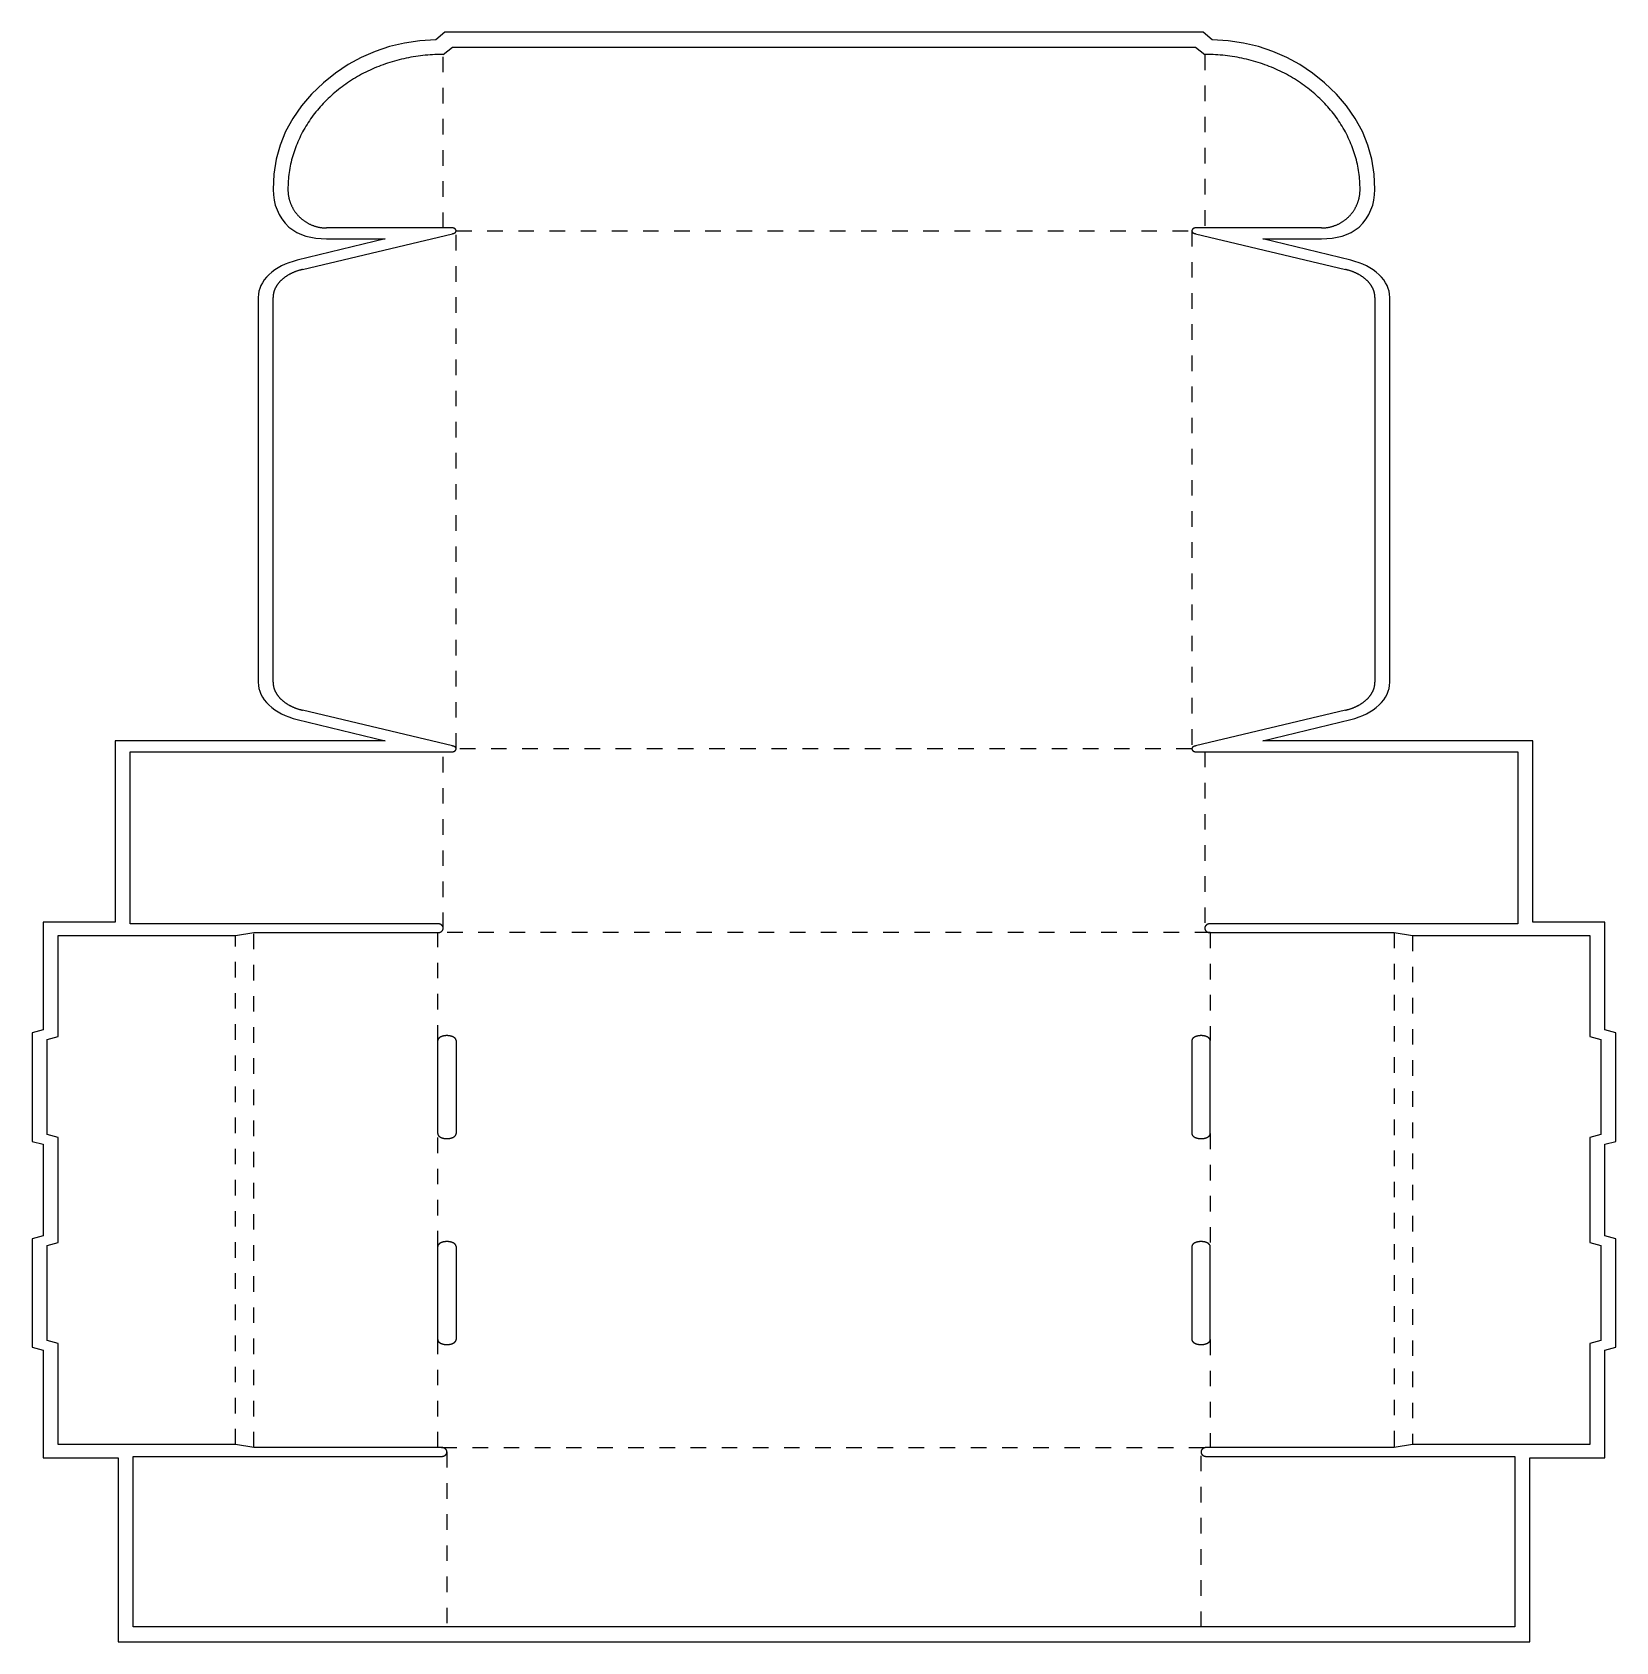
# Model space of a CAD drawing. Extents: x 0 to 1220, y -1241 to 0.
import ezdxf

# ---------------------------------------------------------------- set-up
doc = ezdxf.new("R2010")
doc.units = 0
doc.linetypes.add('DASHED', pattern=[24, 12, -12])
for name, color, linetype in [('BLEED', 3, 'CONTINUOUS'), ('CREASE', 5, 'DASHED'), ('CUT', 1, 'CONTINUOUS')]:
    doc.layers.add(name, color=color, linetype=linetype)

msp = doc.modelspace()

# ---------------------------------------------------------------- linework, layer by layer
at = {"layer": 'BLEED'}
for p, q in [((317.965, 0), (311.1235, -5.783)), ((902.3047, 0), (317.965, 0)), ((909.1454, -5.783), (902.3047, 0)), ((275.2721, -11.1281), (264.2041, -14.807)), ((286.7814, -8.3979), (275.2721, -11.1281)), ((298.7319, -6.6162), (286.7814, -8.3979)), ((311.1235, -5.783), (298.7319, -6.6162)), ((921.5371, -6.6162), (909.1454, -5.783)), ((933.4876, -8.3979), (921.5371, -6.6162)), ((944.9968, -11.1281), (933.4876, -8.3979)), ((956.065, -14.807), (944.9968, -11.1281)), ((253.5772, -19.4344), (243.3916, -25.0104)), ((264.2041, -14.807), (253.5772, -19.4344)), ((966.6919, -19.4344), (956.065, -14.807)), ((976.8776, -25.0104), (966.6919, -19.4344)), ((233.6472, -31.535), (224.3441, -39.0082)), ((243.3916, -25.0104), (233.6472, -31.535)), ((986.6222, -31.535), (976.8776, -25.0104)), ((995.9256, -39.0082), (986.6222, -31.535)), ((215.269, -47.7029), (207.404, -56.8474)), ((224.3441, -39.0082), (215.269, -47.7029)), ((1005.0006, -47.7029), (995.9256, -39.0082)), ((1012.8657, -56.8474), (1005.0006, -47.7029)), ((207.404, -56.8474), (200.749, -66.4417)), ((1019.5207, -66.4417), (1012.8657, -56.8474)), ((200.749, -66.4417), (195.304, -76.4856)), ((1024.9657, -76.4856), (1019.5207, -66.4417)), ((195.304, -76.4856), (191.0689, -86.9792)), ((1029.2007, -86.9792), (1024.9657, -76.4856)), ((188.0439, -97.9225), (186.2289, -109.3154)), ((191.0689, -86.9792), (188.0439, -97.9225)), ((1032.2258, -97.9225), (1029.2007, -86.9792)), ((1034.0408, -109.3154), (1032.2258, -97.9225)), ((186.2289, -109.3154), (185.6239, -121.158)), ((1034.6458, -121.158), (1034.0408, -109.3154)), ((185.6239, -121.158), (185.8122, -125.3411)), ((1034.4574, -125.3411), (1034.6458, -121.158)), ((185.8122, -125.3411), (186.3771, -129.3682)), ((186.3771, -129.3682), (187.3186, -133.2392)), ((187.3186, -133.2392), (188.6367, -136.9543)), ((1031.6327, -136.9543), (1032.9509, -133.2392)), ((1032.9509, -133.2392), (1033.8925, -129.3682)), ((1033.8925, -129.3682), (1034.4574, -125.3411)), ((188.6367, -136.9543), (190.3314, -140.5133)), ((190.3314, -140.5133), (192.4027, -143.9164)), ((192.4027, -143.9164), (194.8507, -147.1635)), ((194.8507, -147.1635), (197.6753, -150.2546)), ((1022.5937, -150.2546), (1025.4183, -147.1635)), ((1025.4183, -147.1635), (1027.8664, -143.9164)), ((1027.8664, -143.9164), (1029.9378, -140.5133)), ((1029.9378, -140.5133), (1031.6327, -136.9543)), ((197.6753, -150.2546), (200.7664, -152.4596)), ((200.7664, -152.4596), (204.0136, -154.3338)), ((204.0136, -154.3338), (207.4166, -155.8886)), ((271.9814, -159.2676), (204.2762, -175.721)), ((207.4166, -155.8886), (210.9757, -157.1352)), ((210.9757, -157.1352), (214.6907, -158.0851)), ((214.6907, -158.0851), (218.5617, -158.7496)), ((218.5617, -158.7496), (222.5888, -159.14)), ((222.5888, -159.14), (226.7719, -159.2676)), ((226.7719, -159.2676), (271.9814, -159.2676)), ((226.7719, -159.2676), (226.7719, -159.2676)), ((1015.9927, -175.721), (948.2875, -159.2676)), ((948.2875, -159.2676), (993.4978, -159.2676)), ((993.4978, -159.2676), (997.6807, -159.14)), ((997.6807, -159.14), (1001.7076, -158.7496)), ((1001.7076, -158.7496), (1005.5786, -158.0851)), ((1005.5786, -158.0851), (1009.2937, -157.1352)), ((1009.2937, -157.1352), (1012.8527, -155.8886)), ((1012.8527, -155.8886), (1016.2557, -154.3338)), ((1016.2557, -154.3338), (1019.5027, -152.4596)), ((1019.5027, -152.4596), (1022.5937, -150.2546)), ((184.6113, -184.9984), (182.4617, -186.8976)), ((186.9258, -183.2426), (184.6113, -184.9984)), ((189.4053, -181.6303), (186.9258, -183.2426)), ((192.0497, -180.1616), (189.4053, -181.6303)), ((194.8591, -178.8362), (192.0497, -180.1616)), ((197.8333, -177.6544), (194.8591, -178.8362)), ((200.9723, -176.616), (197.8333, -177.6544)), ((204.2762, -175.721), (200.9723, -176.616)), ((1019.2968, -176.616), (1015.9927, -175.721)), ((1022.436, -177.6544), (1019.2968, -176.616)), ((1025.4102, -178.8362), (1022.436, -177.6544)), ((1028.2195, -180.1616), (1025.4102, -178.8362)), ((1030.8638, -181.6303), (1028.2195, -180.1616)), ((1033.3432, -183.2426), (1030.8638, -181.6303)), ((1035.6577, -184.9984), (1033.3432, -183.2426)), ((1037.8073, -186.8976), (1035.6577, -184.9984)), ((175.356, -197.4333), (174.71, -199.7036)), ((176.2603, -195.2175), (175.356, -197.4333)), ((177.4231, -193.056), (176.2603, -195.2175)), ((178.8442, -190.9488), (177.4231, -193.056)), ((180.5238, -188.896), (178.8442, -190.9488)), ((182.4617, -186.8976), (180.5238, -188.896)), ((1039.7452, -188.896), (1037.8073, -186.8976)), ((1041.4247, -190.9488), (1039.7452, -188.896)), ((1042.8459, -193.056), (1041.4247, -190.9488)), ((1044.0086, -195.2175), (1042.8459, -193.056)), ((1044.913, -197.4333), (1044.0086, -195.2175)), ((1045.559, -199.7036), (1044.913, -197.4333)), ((174.3224, -202.0282), (174.1932, -204.4073)), ((174.1932, -204.4073), (174.1932, -501.0574)), ((174.71, -199.7036), (174.3224, -202.0282)), ((1045.9466, -202.0282), (1045.559, -199.7036)), ((1046.0758, -204.4073), (1045.9466, -202.0282)), ((1046.0758, -501.0574), (1046.0758, -204.4073)), ((174.1932, -501.0574), (174.3224, -503.4364)), ((174.3224, -503.4364), (174.71, -505.761)), ((174.71, -505.761), (175.356, -508.0313)), ((175.356, -508.0313), (176.2603, -510.2472)), ((1044.0086, -510.2472), (1044.913, -508.0313)), ((1044.913, -508.0313), (1045.559, -505.761)), ((1045.559, -505.761), (1045.9466, -503.4364)), ((1045.9466, -503.4364), (1046.0758, -501.0574)), ((176.2603, -510.2472), (177.4231, -512.4087)), ((177.4231, -512.4087), (178.8442, -514.5158)), ((178.8442, -514.5158), (180.5238, -516.5686)), ((180.5238, -516.5686), (182.4617, -518.567)), ((182.4617, -518.567), (184.6113, -520.4663)), ((184.6113, -520.4663), (186.9258, -522.222)), ((1033.3432, -522.222), (1035.6577, -520.4663)), ((1035.6577, -520.4663), (1037.8073, -518.567)), ((1037.8073, -518.567), (1039.7452, -516.5686)), ((1039.7452, -516.5686), (1041.4247, -514.5158)), ((1041.4247, -514.5158), (1042.8459, -512.4087)), ((1042.8459, -512.4087), (1044.0086, -510.2472)), ((186.9258, -522.222), (189.4053, -523.8343)), ((189.4053, -523.8343), (192.0497, -525.303)), ((192.0497, -525.303), (194.8591, -526.6282)), ((194.8591, -526.6282), (197.8333, -527.8099)), ((197.8333, -527.8099), (200.9723, -528.8482)), ((200.9723, -528.8482), (204.2762, -529.7429)), ((204.2762, -529.7429), (271.9814, -546.197)), ((948.2875, -546.197), (1015.9927, -529.7429)), ((1015.9927, -529.7429), (1019.2968, -528.8482)), ((1019.2968, -528.8482), (1022.436, -527.8099)), ((1022.436, -527.8099), (1025.4102, -526.6282)), ((1025.4102, -526.6282), (1028.2195, -525.303)), ((1028.2195, -525.303), (1030.8638, -523.8343)), ((1030.8638, -523.8343), (1033.3432, -522.222)), ((271.9814, -546.197), (64.008, -546.197)), ((64.008, -546.197), (64.008, -686.0333)), ((1156.261, -546.197), (948.2875, -546.197)), ((1156.261, -686.0333), (1156.261, -546.197)), ((64.008, -686.0333), (8.5723, -686.0333)), ((8.5723, -686.0333), (8.5723, -769.001)), ((1211.6966, -686.0333), (1156.261, -686.0333)), ((1211.6966, -769.001), (1211.6966, -686.0333)), ((8.5723, -769.001), (0, -771.2906)), ((1220.269, -771.2906), (1211.6966, -769.001)), ((0, -771.2906), (0, -854.8891)), ((1220.269, -854.8891), (1220.269, -771.2906)), ((0, -854.8891), (8.5723, -857.1787)), ((1211.6966, -857.1787), (1220.269, -854.8891)), ((8.5723, -857.1787), (8.5723, -927.7409)), ((1211.6966, -927.7409), (1211.6966, -857.1787)), ((8.5723, -927.7409), (0, -930.0305)), ((0, -930.0305), (0, -1013.629)), ((1220.269, -930.0305), (1211.6966, -927.7409)), ((1220.269, -1013.629), (1220.269, -930.0305)), ((0, -1013.629), (8.5723, -1015.9186)), ((8.5723, -1015.9186), (8.5723, -1098.8856)), ((1211.6966, -1015.9186), (1220.269, -1013.629)), ((1211.6966, -1098.8856), (1211.6966, -1015.9186)), ((8.5723, -1098.8856), (66.294, -1098.8856)), ((66.294, -1098.8856), (66.294, -1240.6183)), ((1153.975, -1240.6183), (1153.975, -1098.8856)), ((1153.975, -1098.8856), (1211.6966, -1098.8856)), ((66.294, -1240.6183), (1153.975, -1240.6183))]:
    msp.add_line(p, q, dxfattribs=at)
at = {"layer": 'CREASE'}
for p, q in [((316.7488, -150.8763), (316.7488, -17.145)), ((903.5204, -17.145), (903.5204, -150.8763)), ((326.6701, -153.1623), (893.5992, -153.1623)), ((326.6701, -552.3022), (326.6701, -153.1623)), ((893.5992, -153.1623), (893.5992, -552.3022)), ((316.7488, -690.6055), (316.7488, -554.5882)), ((893.5992, -552.3022), (326.6701, -552.3022)), ((903.5204, -554.5882), (903.5204, -690.6055)), ((170.7645, -1090.8849), (170.7645, -694.0345)), ((907.7724, -694.0345), (312.4968, -694.0345)), ((312.4968, -777.2205), (312.4968, -694.0345)), ((907.7724, -694.0345), (907.7724, -777.2205)), ((1049.5047, -694.0345), (1049.5047, -1090.8849)), ((156.5913, -1088.5954), (156.5913, -696.324)), ((1063.6779, -696.324), (1063.6779, -1088.5954)), ((312.4968, -935.9606), (312.4968, -848.9588)), ((907.7724, -848.9588), (907.7724, -935.9606)), ((312.4968, -1090.8849), (312.4968, -1007.699)), ((907.7724, -1007.699), (907.7724, -1090.8849)), ((315.3315, -1090.8849), (904.9378, -1090.8849)), ((319.5834, -1094.3139), (319.5834, -1229.1882)), ((900.6858, -1229.1882), (900.6858, -1094.3139))]:
    msp.add_line(p, q, dxfattribs=at)
at = {"layer": 'CUT'}
for p, q in [((316.7489, -17.1454), (323.8351, -11.43)), ((323.8351, -11.43), (896.4338, -11.43)), ((896.4338, -11.43), (903.5208, -17.1454)), ((272.1658, -24.449), (270.4356, -25.0625)), ((273.9074, -23.8594), (272.1658, -24.449)), ((275.6592, -23.2942), (273.9074, -23.8594)), ((277.421, -22.7527), (275.6592, -23.2942)), ((279.1922, -22.2358), (277.421, -22.7527)), ((280.9728, -21.7433), (279.1922, -22.2358)), ((282.7613, -21.2753), (280.9728, -21.7433)), ((284.5584, -20.8318), (282.7613, -21.2753)), ((286.3634, -20.4127), (284.5584, -20.8318)), ((288.1757, -20.0189), (286.3634, -20.4127)), ((289.9944, -19.6502), (288.1757, -20.0189)), ((291.8203, -19.3061), (289.9944, -19.6502)), ((293.6513, -18.9871), (291.8203, -19.3061)), ((295.488, -18.6941), (293.6513, -18.9871)), ((297.3298, -18.4255), (295.488, -18.6941)), ((299.1766, -18.1829), (297.3298, -18.4255)), ((301.027, -17.9654), (299.1766, -18.1829)), ((302.8817, -17.7732), (301.027, -17.9654)), ((304.7393, -17.6069), (302.8817, -17.7732)), ((306.599, -17.4658), (304.7393, -17.6069)), ((308.4617, -17.3506), (306.599, -17.4658)), ((310.3265, -17.2606), (308.4617, -17.3506)), ((312.192, -17.1965), (310.3265, -17.2606)), ((314.4334, -17.1576), (312.192, -17.1965)), ((316.7489, -17.1454), (314.4334, -17.1576)), ((316.7489, -17.1454), (316.7489, -17.1454)), ((905.8356, -17.1576), (903.5208, -17.1454)), ((908.077, -17.1965), (905.8356, -17.1576)), ((909.9432, -17.2606), (908.077, -17.1965)), ((911.8073, -17.3506), (909.9432, -17.2606)), ((913.6699, -17.4658), (911.8073, -17.3506)), ((915.5304, -17.6069), (913.6699, -17.4658)), ((917.388, -17.7732), (915.5304, -17.6069)), ((919.242, -17.9654), (917.388, -17.7732)), ((921.0924, -18.1829), (919.242, -17.9654)), ((922.9392, -18.4255), (921.0924, -18.1829)), ((924.781, -18.6941), (922.9392, -18.4255)), ((926.6177, -18.9871), (924.781, -18.6941)), ((928.4494, -19.3061), (926.6177, -18.9871)), ((930.2746, -19.6502), (928.4494, -19.3061)), ((932.0933, -20.0189), (930.2746, -19.6502)), ((933.9055, -20.4127), (932.0933, -20.0189)), ((935.7106, -20.8318), (933.9055, -20.4127)), ((937.5077, -21.2753), (935.7106, -20.8318)), ((939.2969, -21.7433), (937.5077, -21.2753)), ((941.0767, -22.2358), (939.2969, -21.7433)), ((942.8479, -22.7527), (941.0767, -22.2358)), ((944.6098, -23.2942), (942.8479, -22.7527)), ((946.3615, -23.8594), (944.6098, -23.2942)), ((948.1032, -24.449), (946.3615, -23.8594)), ((949.8341, -25.0625), (948.1032, -24.449)), ((246.0542, -37.0094), (244.5523, -37.9807)), ((247.5734, -36.0598), (246.0542, -37.0094)), ((249.1099, -35.131), (247.5734, -36.0598)), ((250.6622, -34.223), (249.1099, -35.131)), ((252.2311, -33.3367), (250.6622, -34.223)), ((253.8151, -32.4727), (252.2311, -33.3367)), ((255.415, -31.6296), (253.8151, -32.4727)), ((257.0292, -30.8088), (255.415, -31.6296)), ((258.6586, -30.011), (257.0292, -30.8088)), ((260.3023, -29.2349), (258.6586, -30.011)), ((261.959, -28.4818), (260.3023, -29.2349)), ((263.6294, -27.7517), (261.959, -28.4818)), ((265.3128, -27.0439), (263.6294, -27.7517)), ((267.0084, -26.3599), (265.3128, -27.0439)), ((268.7162, -25.6997), (267.0084, -26.3599)), ((270.4356, -25.0625), (268.7162, -25.6997)), ((951.5534, -25.6997), (949.8341, -25.0625)), ((953.2613, -26.3599), (951.5534, -25.6997)), ((954.9569, -27.0439), (953.2613, -26.3599)), ((956.6402, -27.7517), (954.9569, -27.0439)), ((958.3099, -28.4818), (956.6402, -27.7517)), ((959.9674, -29.2349), (958.3099, -28.4818)), ((961.6104, -30.011), (959.9674, -29.2349)), ((963.2398, -30.8088), (961.6104, -30.011)), ((964.854, -31.6296), (963.2398, -30.8088)), ((966.4538, -32.4727), (964.854, -31.6296)), ((968.0386, -33.3367), (966.4538, -32.4727)), ((969.6067, -34.223), (968.0386, -33.3367)), ((971.1598, -35.131), (969.6067, -34.223)), ((972.6955, -36.0598), (971.1598, -35.131)), ((974.2147, -37.0094), (972.6955, -36.0598)), ((975.7166, -37.9807), (974.2147, -37.0094)), ((230.5606, -48.7742), (229.2718, -49.9565)), ((231.8702, -47.61), (230.5606, -48.7742)), ((233.2008, -46.4638), (231.8702, -47.61)), ((234.5522, -45.3355), (233.2008, -46.4638)), ((235.9231, -44.2267), (234.5522, -45.3355)), ((237.3142, -43.1366), (235.9231, -44.2267)), ((238.7246, -42.066), (237.3142, -43.1366)), ((240.1538, -41.0148), (238.7246, -42.066)), ((241.6018, -39.983), (240.1538, -41.0148)), ((243.0684, -38.9714), (241.6018, -39.983)), ((244.5523, -37.9807), (243.0684, -38.9714)), ((977.2013, -38.9714), (975.7166, -37.9807)), ((978.6672, -39.983), (977.2013, -38.9714)), ((980.1151, -41.0148), (978.6672, -39.983)), ((981.545, -42.066), (980.1151, -41.0148)), ((982.9548, -43.1366), (981.545, -42.066)), ((984.3458, -44.2267), (982.9548, -43.1366)), ((985.7167, -45.3355), (984.3458, -44.2267)), ((987.0682, -46.4638), (985.7167, -45.3355)), ((988.3987, -47.61), (987.0682, -46.4638)), ((989.7084, -48.7742), (988.3987, -47.61)), ((990.9972, -49.9565), (989.7084, -48.7742)), ((218.6705, -61.3498), (217.6092, -62.694)), ((219.7562, -60.0206), (218.6705, -61.3498)), ((220.8658, -58.7066), (219.7562, -60.0206)), ((221.9983, -57.4078), (220.8658, -58.7066)), ((223.1546, -56.1247), (221.9983, -57.4078)), ((224.3333, -54.8575), (223.1546, -56.1247)), ((225.535, -53.6069), (224.3333, -54.8575)), ((226.7582, -52.3728), (225.535, -53.6069)), ((228.0046, -51.156), (226.7582, -52.3728)), ((229.2718, -49.9565), (228.0046, -51.156)), ((992.2651, -51.156), (990.9972, -49.9565)), ((993.5107, -52.3728), (992.2651, -51.156)), ((994.7347, -53.6069), (993.5107, -52.3728)), ((995.9364, -54.8575), (994.7347, -53.6069)), ((997.115, -56.1247), (995.9364, -54.8575)), ((998.2706, -57.4078), (997.115, -56.1247)), ((999.4039, -58.7066), (998.2706, -57.4078)), ((1000.5127, -60.0206), (999.4039, -58.7066)), ((1001.5985, -61.3498), (1000.5127, -60.0206)), ((1002.6605, -62.694), (1001.5985, -61.3498)), ((210.0096, -73.9375), (209.1751, -75.3984)), ((210.8707, -72.4874), (210.0096, -73.9375)), ((211.757, -71.0496), (210.8707, -72.4874)), ((212.67, -69.624), (211.757, -71.0496)), ((213.6074, -68.2114), (212.67, -69.624)), ((214.5708, -66.8117), (213.6074, -68.2114)), ((215.5586, -65.425), (214.5708, -66.8117)), ((216.5717, -64.0526), (215.5586, -65.425)), ((217.6092, -62.694), (216.5717, -64.0526)), ((1003.698, -64.0526), (1002.6605, -62.694)), ((1004.7103, -65.425), (1003.698, -64.0526)), ((1005.6989, -66.8117), (1004.7103, -65.425)), ((1006.6615, -68.2114), (1005.6989, -66.8117)), ((1007.5997, -69.624), (1006.6615, -68.2114)), ((1008.5119, -71.0496), (1007.5997, -69.624)), ((1009.399, -72.4874), (1008.5119, -71.0496)), ((1010.2594, -73.9375), (1009.399, -72.4874)), ((1011.0938, -75.3984), (1010.2594, -73.9375)), ((204.0811, -85.9248), (203.4626, -87.4663)), ((204.7277, -84.3919), (204.0811, -85.9248)), ((205.4009, -82.8684), (204.7277, -84.3919)), ((206.1022, -81.3542), (205.4009, -82.8684)), ((206.8301, -79.8494), (206.1022, -81.3542)), ((207.5854, -78.3554), (206.8301, -79.8494)), ((208.3673, -76.8715), (207.5854, -78.3554)), ((209.1751, -75.3984), (208.3673, -76.8715)), ((1011.9024, -76.8715), (1011.0938, -75.3984)), ((1012.6836, -78.3554), (1011.9024, -76.8715)), ((1013.4389, -79.8494), (1012.6836, -78.3554)), ((1014.1668, -81.3542), (1013.4389, -79.8494)), ((1014.8681, -82.8684), (1014.1668, -81.3542)), ((1015.542, -84.3919), (1014.8681, -82.8684)), ((1016.1878, -85.9248), (1015.542, -84.3919)), ((1016.807, -87.4663), (1016.1878, -85.9248)), ((199.9166, -98.4686), (199.5235, -100.0656)), ((200.3378, -96.8767), (199.9166, -98.4686)), ((200.7878, -95.2913), (200.3378, -96.8767)), ((201.2666, -93.7116), (200.7878, -95.2913)), ((201.7735, -92.1398), (201.2666, -93.7116)), ((202.3085, -90.5738), (201.7735, -92.1398)), ((202.8715, -89.0165), (202.3085, -90.5738)), ((203.4626, -87.4663), (202.8715, -89.0165)), ((1017.3974, -89.0165), (1016.807, -87.4663)), ((1017.9605, -90.5738), (1017.3974, -89.0165)), ((1018.4954, -92.1398), (1017.9605, -90.5738)), ((1019.0023, -93.7116), (1018.4954, -92.1398)), ((1019.4811, -95.2913), (1019.0023, -93.7116)), ((1019.9311, -96.8767), (1019.4811, -95.2913)), ((1020.353, -98.4686), (1019.9311, -96.8767)), ((1020.7462, -100.0656), (1020.353, -98.4686)), ((197.581, -111.3696), (197.4197, -112.9975)), ((197.7718, -109.7446), (197.581, -111.3696)), ((197.9906, -108.1217), (197.7718, -109.7446)), ((198.2398, -106.5024), (197.9906, -108.1217)), ((198.517, -104.8867), (198.2398, -106.5024)), ((198.8237, -103.2754), (198.517, -104.8867)), ((199.1592, -101.6683), (198.8237, -103.2754)), ((199.5235, -100.0656), (199.1592, -101.6683)), ((1021.1098, -101.6683), (1020.7462, -100.0656)), ((1021.4453, -103.2754), (1021.1098, -101.6683)), ((1021.752, -104.8867), (1021.4453, -103.2754)), ((1022.0299, -106.5024), (1021.752, -104.8867)), ((1022.2783, -108.1217), (1022.0299, -106.5024)), ((1022.4979, -109.7446), (1022.2783, -108.1217)), ((1022.688, -111.3696), (1022.4979, -109.7446)), ((1022.8493, -112.9975), (1022.688, -111.3696)), ((197.0683, -119.5243), (197.0539, -121.158)), ((197.0539, -121.158), (197.0575, -121.6253)), ((197.0575, -121.6253), (197.0683, -122.0918)), ((197.1122, -117.8914), (197.0683, -119.5243)), ((197.0683, -122.0918), (197.0863, -122.5584)), ((197.0863, -122.5584), (197.1122, -123.0242)), ((197.1857, -116.2584), (197.1122, -117.8914)), ((197.1122, -123.0242), (197.1454, -123.4901)), ((197.1454, -123.4901), (197.1857, -123.9552)), ((197.2879, -114.6269), (197.1857, -116.2584)), ((197.1857, -123.9552), (197.2332, -124.4196)), ((197.4197, -112.9975), (197.2879, -114.6269)), ((1022.981, -114.6269), (1022.8493, -112.9975)), ((1023.084, -116.2584), (1022.981, -114.6269)), ((1023.0365, -124.4196), (1023.084, -123.9552)), ((1023.1567, -117.8914), (1023.084, -116.2584)), ((1023.084, -123.9552), (1023.1243, -123.4901)), ((1023.1243, -123.4901), (1023.1567, -123.0242)), ((1023.2006, -119.5243), (1023.1567, -117.8914)), ((1023.1567, -123.0242), (1023.1826, -122.5584)), ((1023.1826, -122.5584), (1023.2006, -122.0918)), ((1023.2158, -121.158), (1023.2006, -119.5243)), ((1023.2006, -122.0918), (1023.2122, -121.6253)), ((1023.2122, -121.6253), (1023.2158, -121.158)), ((197.2332, -124.4196), (197.2879, -124.8826)), ((197.2879, -124.8826), (197.3498, -125.3455)), ((197.3498, -125.3455), (197.4197, -125.807)), ((197.4197, -125.807), (197.496, -126.2678)), ((197.496, -126.2678), (197.5802, -126.7272)), ((197.5802, -126.7272), (197.671, -127.1844)), ((197.671, -127.1844), (197.7696, -127.6409)), ((197.7696, -127.6409), (197.8747, -128.0959)), ((197.8747, -128.0959), (197.987, -128.5488)), ((197.987, -128.5488), (198.1066, -129.0002)), ((198.1066, -129.0002), (198.2333, -129.4495)), ((198.2333, -129.4495), (198.3672, -129.8966)), ((198.3672, -129.8966), (198.5083, -130.3416)), ((198.5083, -130.3416), (198.6559, -130.7844)), ((198.6559, -130.7844), (198.8107, -131.225)), ((198.8107, -131.225), (198.972, -131.6628)), ((198.972, -131.6628), (199.1405, -132.0984)), ((199.1405, -132.0984), (199.3154, -132.5311)), ((199.3154, -132.5311), (199.4976, -132.961)), ((199.4976, -132.961), (199.6862, -133.3879)), ((199.6862, -133.3879), (199.8821, -133.8113)), ((199.8821, -133.8113), (200.0837, -134.2325)), ((200.0837, -134.2325), (200.2925, -134.6501)), ((200.2925, -134.6501), (200.5078, -135.0641)), ((200.5078, -135.0641), (200.7295, -135.4752)), ((200.7295, -135.4752), (200.9578, -135.882)), ((200.9578, -135.882), (201.1918, -136.2859)), ((201.1918, -136.2859), (201.433, -136.6862)), ((1018.8367, -136.6862), (1019.0772, -136.2859)), ((1019.0772, -136.2859), (1019.3119, -135.882)), ((1019.3119, -135.882), (1019.5394, -135.4752)), ((1019.5394, -135.4752), (1019.7612, -135.0641)), ((1019.7612, -135.0641), (1019.9765, -134.6501)), ((1019.9765, -134.6501), (1020.1853, -134.2325)), ((1020.1853, -134.2325), (1020.3876, -133.8113)), ((1020.3876, -133.8113), (1020.5827, -133.3879)), ((1020.5827, -133.3879), (1020.7714, -132.961)), ((1020.7714, -132.961), (1020.9535, -132.5311)), ((1020.9535, -132.5311), (1021.1285, -132.0984)), ((1021.1285, -132.0984), (1021.297, -131.6628)), ((1021.297, -131.6628), (1021.459, -131.225)), ((1021.459, -131.225), (1021.6138, -130.7844)), ((1021.6138, -130.7844), (1021.7614, -130.3416)), ((1021.7614, -130.3416), (1021.9018, -129.8966)), ((1021.9018, -129.8966), (1022.0357, -129.4495)), ((1022.0357, -129.4495), (1022.1624, -129.0002)), ((1022.1624, -129.0002), (1022.2819, -128.5488)), ((1022.2819, -128.5488), (1022.3942, -128.0959)), ((1022.3942, -128.0959), (1022.5001, -127.6409)), ((1022.5001, -127.6409), (1022.598, -127.1844)), ((1022.598, -127.1844), (1022.6894, -126.7272)), ((1022.6894, -126.7272), (1022.773, -126.2678)), ((1022.773, -126.2678), (1022.85, -125.807)), ((1022.85, -125.807), (1022.9191, -125.3455)), ((1022.9191, -125.3455), (1022.981, -124.8826)), ((1022.981, -124.8826), (1023.0365, -124.4196)), ((201.433, -136.6862), (201.6799, -137.0822)), ((201.6799, -137.0822), (201.9334, -137.4739)), ((201.9334, -137.4739), (202.1926, -137.862)), ((202.1926, -137.862), (202.4575, -138.2465)), ((202.4575, -138.2465), (202.729, -138.6259)), ((202.729, -138.6259), (203.0069, -139.0018)), ((203.0069, -139.0018), (203.2898, -139.3726)), ((203.2898, -139.3726), (203.5786, -139.739)), ((203.5786, -139.739), (203.8738, -140.1012)), ((203.8738, -140.1012), (204.174, -140.4583)), ((204.174, -140.4583), (204.48, -140.8111)), ((204.48, -140.8111), (204.791, -141.1589)), ((204.791, -141.1589), (205.1078, -141.5016)), ((205.1078, -141.5016), (205.4304, -141.8393)), ((205.4304, -141.8393), (205.758, -142.1719)), ((205.758, -142.1719), (206.0906, -142.4995)), ((206.0906, -142.4995), (206.4283, -142.8221)), ((206.4283, -142.8221), (206.771, -143.1389)), ((206.771, -143.1389), (207.1188, -143.4499)), ((207.1188, -143.4499), (207.4716, -143.7559)), ((207.4716, -143.7559), (207.8287, -144.0562)), ((207.8287, -144.0562), (208.1909, -144.3514)), ((208.1909, -144.3514), (208.5574, -144.6401)), ((208.5574, -144.6401), (208.9282, -144.923)), ((208.9282, -144.923), (209.304, -145.201)), ((209.304, -145.201), (209.6834, -145.4724)), ((209.6834, -145.4724), (210.0679, -145.7374)), ((210.0679, -145.7374), (210.456, -145.9966)), ((210.456, -145.9966), (210.8477, -146.25)), ((210.8477, -146.25), (211.2437, -146.497)), ((211.2437, -146.497), (211.644, -146.7382)), ((211.644, -146.7382), (212.0479, -146.9722)), ((212.0479, -146.9722), (212.4547, -147.2004)), ((212.4547, -147.2004), (212.8658, -147.4222)), ((212.8658, -147.4222), (213.2798, -147.6374)), ((213.2798, -147.6374), (213.6974, -147.8455)), ((213.6974, -147.8455), (214.1186, -148.0478)), ((214.1186, -148.0478), (214.542, -148.2437)), ((214.542, -148.2437), (214.969, -148.4323)), ((214.969, -148.4323), (215.3988, -148.6145)), ((215.3988, -148.6145), (215.8315, -148.7894)), ((215.8315, -148.7894), (216.2671, -148.9579)), ((1004.0018, -148.9579), (1004.4374, -148.7894)), ((1004.4374, -148.7894), (1004.8702, -148.6145)), ((1004.8702, -148.6145), (1005.3, -148.4323)), ((1005.3, -148.4323), (1005.727, -148.2437)), ((1005.727, -148.2437), (1006.151, -148.0478)), ((1006.151, -148.0478), (1006.5715, -147.8455)), ((1006.5715, -147.8455), (1006.9891, -147.6374)), ((1006.9891, -147.6374), (1007.4038, -147.4222)), ((1007.4038, -147.4222), (1007.8142, -147.2004)), ((1007.8142, -147.2004), (1008.2218, -146.9722)), ((1008.2218, -146.9722), (1008.625, -146.7382)), ((1008.625, -146.7382), (1009.0253, -146.497)), ((1009.0253, -146.497), (1009.4213, -146.25)), ((1009.4213, -146.25), (1009.8137, -145.9966)), ((1009.8137, -145.9966), (1010.2018, -145.7374)), ((1010.2018, -145.7374), (1010.5855, -145.4724)), ((1010.5855, -145.4724), (1010.9657, -145.201)), ((1010.9657, -145.201), (1011.3408, -144.923)), ((1011.3408, -144.923), (1011.7123, -144.6401)), ((1011.7123, -144.6401), (1012.0788, -144.3514)), ((1012.0788, -144.3514), (1012.4402, -144.0562)), ((1012.4402, -144.0562), (1012.7981, -143.7559)), ((1012.7981, -143.7559), (1013.1502, -143.4499)), ((1013.1502, -143.4499), (1013.4979, -143.1389)), ((1013.4979, -143.1389), (1013.8406, -142.8221)), ((1013.8406, -142.8221), (1014.179, -142.4995)), ((1014.179, -142.4995), (1014.5117, -142.1719)), ((1014.5117, -142.1719), (1014.8386, -141.8393)), ((1014.8386, -141.8393), (1015.1611, -141.5016)), ((1015.1611, -141.5016), (1015.4779, -141.1589)), ((1015.4779, -141.1589), (1015.7897, -140.8111)), ((1015.7897, -140.8111), (1016.0957, -140.4583)), ((1016.0957, -140.4583), (1016.3959, -140.1012)), ((1016.3959, -140.1012), (1016.6904, -139.739)), ((1016.6904, -139.739), (1016.9791, -139.3726)), ((1016.9791, -139.3726), (1017.2628, -139.0018)), ((1017.2628, -139.0018), (1017.54, -138.6259)), ((1017.54, -138.6259), (1017.8114, -138.2465)), ((1017.8114, -138.2465), (1018.0771, -137.862)), ((1018.0771, -137.862), (1018.3363, -137.4739)), ((1018.3363, -137.4739), (1018.589, -137.0822)), ((1018.589, -137.0822), (1018.8367, -136.6862)), ((208.1858, -182.893), (323.8726, -155.3141)), ((216.2671, -148.9579), (216.7049, -149.1192)), ((216.7049, -149.1192), (217.1455, -149.274)), ((217.1455, -149.274), (217.5883, -149.4216)), ((217.5883, -149.4216), (218.0333, -149.5627)), ((218.0333, -149.5627), (218.4804, -149.6966)), ((218.4804, -149.6966), (218.9297, -149.8234)), ((218.9297, -149.8234), (219.3811, -149.9429)), ((219.3811, -149.9429), (219.834, -150.0552)), ((219.834, -150.0552), (220.289, -150.1603)), ((220.289, -150.1603), (220.7455, -150.259)), ((220.7455, -150.259), (221.2027, -150.3497)), ((221.2027, -150.3497), (221.6621, -150.4339)), ((221.6621, -150.4339), (222.1229, -150.5102)), ((222.1229, -150.5102), (222.5844, -150.5801)), ((222.5844, -150.5801), (223.0466, -150.642)), ((223.0466, -150.642), (223.5103, -150.6967)), ((223.5103, -150.6967), (223.9747, -150.7442)), ((223.9747, -150.7442), (224.4398, -150.7846)), ((224.4398, -150.7846), (224.9057, -150.8177)), ((224.9057, -150.8177), (225.3715, -150.8436)), ((225.3715, -150.8436), (225.8381, -150.8616)), ((225.8381, -150.8616), (226.3046, -150.8724)), ((226.3046, -150.8724), (226.7719, -150.876)), ((316.7489, -150.876), (226.7719, -150.876)), ((323.8351, -150.876), (316.7489, -150.876)), ((323.8798, -150.8767), (323.8351, -150.876)), ((323.8726, -155.3141), (323.9208, -155.304)), ((323.9244, -150.8774), (323.8798, -150.8767)), ((323.9208, -155.304), (323.9698, -155.2939)), ((323.969, -150.8789), (323.9244, -150.8774)), ((324.0137, -150.881), (323.969, -150.8789)), ((323.9698, -155.2939), (324.018, -155.2838)), ((324.0576, -150.8832), (324.0137, -150.881)), ((324.018, -155.2838), (324.0655, -155.273)), ((324.1022, -150.8868), (324.0576, -150.8832)), ((324.0655, -155.273), (324.1138, -155.2622)), ((324.1462, -150.8904), (324.1022, -150.8868)), ((324.1138, -155.2622), (324.1613, -155.2507)), ((324.1908, -150.894), (324.1462, -150.8904)), ((324.1613, -155.2507), (324.2081, -155.2392)), ((324.2347, -150.899), (324.1908, -150.894)), ((324.2081, -155.2392), (324.2556, -155.227)), ((324.2786, -150.9048), (324.2347, -150.899)), ((324.2556, -155.227), (324.3017, -155.2147)), ((324.3226, -150.9106), (324.2786, -150.9048)), ((324.3017, -155.2147), (324.3485, -155.2025)), ((324.3665, -150.917), (324.3226, -150.9106)), ((324.3485, -155.2025), (324.3946, -155.1895)), ((324.4104, -150.9235), (324.3665, -150.917)), ((324.3946, -155.1895), (324.4406, -155.1766)), ((324.4536, -150.9314), (324.4104, -150.9235)), ((324.4406, -155.1766), (324.486, -155.1629)), ((324.4968, -150.9394), (324.4536, -150.9314)), ((324.486, -155.1629), (324.5314, -155.1492)), ((324.54, -150.948), (324.4968, -150.9394)), ((324.5314, -155.1492), (324.576, -155.1348)), ((324.5832, -150.9574), (324.54, -150.948)), ((324.576, -155.1348), (324.6206, -155.1204)), ((324.6264, -150.9667), (324.5832, -150.9574)), ((324.6206, -155.1204), (324.6653, -155.106)), ((324.6689, -150.9775), (324.6264, -150.9667)), ((324.6653, -155.106), (324.7092, -155.0909)), ((324.7114, -150.9883), (324.6689, -150.9775)), ((324.7092, -155.0909), (324.7524, -155.0758)), ((324.7538, -150.9998), (324.7114, -150.9883)), ((324.7524, -155.0758), (324.7956, -155.0606)), ((324.7956, -151.0114), (324.7538, -150.9998)), ((324.8374, -151.0236), (324.7956, -151.0114)), ((324.7956, -155.0606), (324.8388, -155.0448)), ((324.8791, -151.0366), (324.8374, -151.0236)), ((324.8388, -155.0448), (324.8813, -155.0282)), ((324.9202, -151.0502), (324.8791, -151.0366)), ((324.8813, -155.0282), (324.923, -155.0124)), ((324.9612, -151.0646), (324.9202, -151.0502)), ((324.923, -155.0124), (324.9648, -154.9958)), ((325.0022, -151.079), (324.9612, -151.0646)), ((324.9648, -154.9958), (325.0066, -154.9786)), ((325.0426, -151.0942), (325.0022, -151.079)), ((325.0066, -154.9786), (325.0476, -154.9613)), ((325.0822, -151.1093), (325.0426, -151.0942)), ((325.0476, -154.9613), (325.0879, -154.944)), ((325.1225, -151.1251), (325.0822, -151.1093)), ((325.0879, -154.944), (325.1282, -154.9267)), ((325.1621, -151.1417), (325.1225, -151.1251)), ((325.1282, -154.9267), (325.1686, -154.9087)), ((325.201, -151.159), (325.1621, -151.1417)), ((325.1686, -154.9087), (325.2074, -154.89)), ((325.2398, -151.177), (325.201, -151.159)), ((325.2074, -154.89), (325.2463, -154.872)), ((325.278, -151.195), (325.2398, -151.177)), ((325.2463, -154.872), (325.2852, -154.8533)), ((325.3162, -151.213), (325.278, -151.195)), ((325.2852, -154.8533), (325.3234, -154.8338)), ((325.3543, -151.2324), (325.3162, -151.213)), ((325.3234, -154.8338), (325.3608, -154.8151)), ((325.3918, -151.2518), (325.3543, -151.2324)), ((325.3608, -154.8151), (325.3982, -154.795)), ((325.4285, -151.2713), (325.3918, -151.2518)), ((325.3982, -154.795), (325.435, -154.7755)), ((325.4652, -151.2922), (325.4285, -151.2713)), ((325.435, -154.7755), (325.4717, -154.7554)), ((325.5019, -151.313), (325.4652, -151.2922)), ((325.4717, -154.7554), (325.5077, -154.7352)), ((325.5372, -151.3339), (325.5019, -151.313)), ((325.5077, -154.7352), (325.543, -154.715)), ((325.5725, -151.3562), (325.5372, -151.3339)), ((325.543, -154.715), (325.5782, -154.6942)), ((325.6078, -151.3786), (325.5725, -151.3562)), ((325.5782, -154.6942), (325.6121, -154.6733)), ((325.6423, -151.4009), (325.6078, -151.3786)), ((325.6121, -154.6733), (325.6466, -154.6524)), ((325.6762, -151.4239), (325.6423, -151.4009)), ((325.6466, -154.6524), (325.6798, -154.6308)), ((325.71, -151.4477), (325.6762, -151.4239)), ((325.6798, -154.6308), (325.7129, -154.6092)), ((325.7431, -151.4714), (325.71, -151.4477)), ((325.7129, -154.6092), (325.746, -154.5876)), ((325.7755, -151.4959), (325.7431, -151.4714)), ((325.746, -154.5876), (325.7777, -154.5653)), ((325.8079, -151.5204), (325.7755, -151.4959)), ((325.7777, -154.5653), (325.8094, -154.5437)), ((325.8396, -151.5456), (325.8079, -151.5204)), ((325.8094, -154.5437), (325.8403, -154.5206)), ((325.8713, -151.5715), (325.8396, -151.5456)), ((325.8403, -154.5206), (325.8713, -154.4983)), ((325.9015, -151.5974), (325.8713, -151.5715)), ((325.8713, -154.4983), (325.9008, -154.4753)), ((325.9008, -154.4753), (325.9303, -154.4522)), ((325.9318, -151.6241), (325.9015, -151.5974)), ((325.9303, -154.4522), (325.9598, -154.4292)), ((325.962, -151.6507), (325.9318, -151.6241)), ((325.9598, -154.4292), (325.9879, -154.4062)), ((325.9908, -151.6774), (325.962, -151.6507)), ((325.9879, -154.4062), (326.016, -154.3824)), ((326.0196, -151.7054), (325.9908, -151.6774)), ((326.016, -154.3824), (326.0434, -154.3586)), ((326.0477, -151.7328), (326.0196, -151.7054)), ((326.0434, -154.3586), (326.07, -154.3349)), ((326.075, -151.7609), (326.0477, -151.7328)), ((326.07, -154.3349), (326.0966, -154.3104)), ((326.1024, -151.7897), (326.075, -151.7609)), ((326.0966, -154.3104), (326.1226, -154.2859)), ((326.129, -151.8185), (326.1024, -151.7897)), ((326.1226, -154.2859), (326.1478, -154.2614)), ((326.1542, -151.848), (326.129, -151.8185)), ((326.1478, -154.2614), (326.1722, -154.237)), ((326.1802, -151.8775), (326.1542, -151.848)), ((326.1722, -154.237), (326.1967, -154.2125)), ((326.2046, -151.907), (326.1802, -151.8775)), ((326.1967, -154.2125), (326.2198, -154.1873)), ((326.2291, -151.9373), (326.2046, -151.907)), ((326.2198, -154.1873), (326.2428, -154.1621)), ((326.2522, -151.9675), (326.2291, -151.9373)), ((326.2428, -154.1621), (326.2651, -154.1369)), ((326.2752, -151.9985), (326.2522, -151.9675)), ((326.2651, -154.1369), (326.2874, -154.1117)), ((326.2975, -152.0294), (326.2752, -151.9985)), ((326.2874, -154.1117), (326.3083, -154.0865)), ((326.3191, -152.0611), (326.2975, -152.0294)), ((326.3083, -154.0865), (326.3292, -154.0606)), ((326.3407, -152.0928), (326.3191, -152.0611)), ((326.3292, -154.0606), (326.3494, -154.0346)), ((326.3609, -152.1245), (326.3407, -152.0928)), ((326.3494, -154.0346), (326.3688, -154.0087)), ((326.381, -152.1569), (326.3609, -152.1245)), ((326.3688, -154.0087), (326.3875, -153.9828)), ((326.4005, -152.1893), (326.381, -152.1569)), ((326.3875, -153.9828), (326.4062, -153.9569)), ((326.4192, -152.2217), (326.4005, -152.1893)), ((326.4062, -153.9569), (326.4235, -153.9302)), ((326.4372, -152.2541), (326.4192, -152.2217)), ((326.4235, -153.9302), (326.4408, -153.9036)), ((326.4545, -152.2872), (326.4372, -152.2541)), ((326.4408, -153.9036), (326.4574, -153.8777)), ((326.471, -152.321), (326.4545, -152.2872)), ((326.4574, -153.8777), (326.4732, -153.851)), ((326.4869, -152.3542), (326.471, -152.321)), ((326.4732, -153.851), (326.4883, -153.8244)), ((326.5027, -152.388), (326.4869, -152.3542)), ((326.4883, -153.8244), (326.5034, -153.797)), ((326.5171, -152.4218), (326.5027, -152.388)), ((326.5034, -153.797), (326.5171, -153.7704)), ((326.5315, -152.4557), (326.5171, -152.4218)), ((326.5171, -153.7704), (326.5308, -153.743)), ((326.5308, -153.743), (326.5438, -153.7164)), ((326.5445, -152.4902), (326.5315, -152.4557)), ((326.5438, -153.7164), (326.556, -153.689)), ((326.5574, -152.5248), (326.5445, -152.4902)), ((326.556, -153.689), (326.5675, -153.6617)), ((326.5697, -152.5594), (326.5574, -152.5248)), ((326.5675, -153.6617), (326.5783, -153.6343)), ((326.5812, -152.5939), (326.5697, -152.5594)), ((326.5783, -153.6343), (326.5891, -153.607)), ((326.592, -152.6285), (326.5812, -152.5939)), ((326.5891, -153.607), (326.5992, -153.5796)), ((326.6021, -152.6638), (326.592, -152.6285)), ((326.5992, -153.5796), (326.6078, -153.5522)), ((326.6114, -152.699), (326.6021, -152.6638)), ((326.6078, -153.5522), (326.6165, -153.5242)), ((326.6201, -152.7336), (326.6114, -152.699)), ((326.6165, -153.5242), (326.6244, -153.4968)), ((326.628, -152.7696), (326.6201, -152.7336)), ((326.6244, -153.4968), (326.6316, -153.4687)), ((326.6352, -152.8049), (326.628, -152.7696)), ((326.6316, -153.4687), (326.6381, -153.4414)), ((326.6417, -152.8402), (326.6352, -152.8049)), ((326.6381, -153.4414), (326.6446, -153.4133)), ((326.6474, -152.8754), (326.6417, -152.8402)), ((326.6446, -153.4133), (326.6496, -153.3859)), ((326.6532, -152.9114), (326.6474, -152.8754)), ((326.6496, -153.3859), (326.6546, -153.3578)), ((326.6575, -152.9474), (326.6532, -152.9114)), ((326.6546, -153.3578), (326.659, -153.3298)), ((326.6611, -152.9827), (326.6575, -152.9474)), ((326.659, -153.3298), (326.6618, -153.3024)), ((326.6647, -153.0187), (326.6611, -152.9827)), ((326.6618, -153.3024), (326.6647, -153.2743)), ((326.6669, -153.0547), (326.6647, -153.0187)), ((326.6647, -153.2743), (326.6669, -153.2462)), ((326.6683, -153.0907), (326.6669, -153.0547)), ((326.6669, -153.2462), (326.669, -153.2182)), ((326.6698, -153.1267), (326.6683, -153.0907)), ((326.669, -153.2182), (326.6698, -153.1901)), ((326.6698, -153.162), (326.6698, -153.1267)), ((326.6698, -153.1901), (326.6698, -153.162)), ((893.6006, -153.0907), (893.5992, -153.1267)), ((893.5992, -153.1267), (893.5992, -153.162)), ((893.5992, -153.162), (893.5992, -153.1901)), ((893.5992, -153.1901), (893.6006, -153.2182)), ((893.6021, -153.0547), (893.6006, -153.0907)), ((893.6006, -153.2182), (893.6021, -153.2462)), ((893.605, -153.0187), (893.6021, -153.0547)), ((893.6021, -153.2462), (893.6042, -153.2743)), ((893.6042, -153.2743), (893.6071, -153.3024)), ((893.6078, -152.9827), (893.605, -153.0187)), ((893.6071, -153.3024), (893.6107, -153.3298)), ((893.6114, -152.9474), (893.6078, -152.9827)), ((893.6107, -153.3298), (893.615, -153.3578)), ((893.6165, -152.9114), (893.6114, -152.9474)), ((893.615, -153.3578), (893.6194, -153.3859)), ((893.6215, -152.8754), (893.6165, -152.9114)), ((893.6194, -153.3859), (893.6251, -153.4133)), ((893.6273, -152.8402), (893.6215, -152.8754)), ((893.6251, -153.4133), (893.6309, -153.4414)), ((893.6338, -152.8049), (893.6273, -152.8402)), ((893.6309, -153.4414), (893.6374, -153.4687)), ((893.6417, -152.7696), (893.6338, -152.8049)), ((893.6374, -153.4687), (893.6446, -153.4968)), ((893.6496, -152.7336), (893.6417, -152.7696)), ((893.6446, -153.4968), (893.6525, -153.5242)), ((893.6582, -152.699), (893.6496, -152.7336)), ((893.6525, -153.5242), (893.6611, -153.5522)), ((893.6676, -152.6638), (893.6582, -152.699)), ((893.6611, -153.5522), (893.6705, -153.5796)), ((893.6777, -152.6285), (893.6676, -152.6638)), ((893.6705, -153.5796), (893.6798, -153.607)), ((893.6885, -152.5939), (893.6777, -152.6285)), ((893.6798, -153.607), (893.6906, -153.6343)), ((893.7, -152.5594), (893.6885, -152.5939)), ((893.6906, -153.6343), (893.7014, -153.6617)), ((893.7115, -152.5248), (893.7, -152.5594)), ((893.7014, -153.6617), (893.713, -153.689)), ((893.7245, -152.4902), (893.7115, -152.5248)), ((893.713, -153.689), (893.7252, -153.7164)), ((893.7382, -152.4557), (893.7245, -152.4902)), ((893.7252, -153.7164), (893.7382, -153.743)), ((893.7518, -152.4218), (893.7382, -152.4557)), ((893.7382, -153.743), (893.7518, -153.7704)), ((893.767, -152.388), (893.7518, -152.4218)), ((893.7518, -153.7704), (893.7662, -153.797)), ((893.7662, -153.797), (893.7806, -153.8244)), ((893.7821, -152.3542), (893.767, -152.388)), ((893.7806, -153.8244), (893.7958, -153.851)), ((893.7979, -152.321), (893.7821, -152.3542)), ((893.7958, -153.851), (893.8116, -153.8777)), ((893.8152, -152.2872), (893.7979, -152.321)), ((893.8116, -153.8777), (893.8282, -153.9036)), ((893.8325, -152.2541), (893.8152, -152.2872)), ((893.8282, -153.9036), (893.8454, -153.9302)), ((893.8505, -152.2217), (893.8325, -152.2541)), ((893.8454, -153.9302), (893.8634, -153.9569)), ((893.8692, -152.1893), (893.8505, -152.2217)), ((893.8634, -153.9569), (893.8814, -153.9828)), ((893.8879, -152.1569), (893.8692, -152.1893)), ((893.8814, -153.9828), (893.9002, -154.0087)), ((893.9081, -152.1245), (893.8879, -152.1569)), ((893.9002, -154.0087), (893.9203, -154.0346)), ((893.929, -152.0928), (893.9081, -152.1245)), ((893.9203, -154.0346), (893.9398, -154.0606)), ((893.9498, -152.0611), (893.929, -152.0928)), ((893.9398, -154.0606), (893.9606, -154.0865)), ((893.9714, -152.0294), (893.9498, -152.0611)), ((893.9606, -154.0865), (893.9822, -154.1117)), ((893.9938, -151.9985), (893.9714, -152.0294)), ((893.9822, -154.1117), (894.0038, -154.1369)), ((894.0168, -151.9675), (893.9938, -151.9985)), ((894.0038, -154.1369), (894.0262, -154.1621)), ((894.0406, -151.9373), (894.0168, -151.9675)), ((894.0262, -154.1621), (894.0492, -154.1873)), ((894.0643, -151.907), (894.0406, -151.9373)), ((894.0492, -154.1873), (894.073, -154.2125)), ((894.0895, -151.8775), (894.0643, -151.907)), ((894.073, -154.2125), (894.0967, -154.237)), ((894.1147, -151.848), (894.0895, -151.8775)), ((894.0967, -154.237), (894.1212, -154.2614)), ((894.1406, -151.8185), (894.1147, -151.848)), ((894.1212, -154.2614), (894.1471, -154.2859)), ((894.1673, -151.7897), (894.1406, -151.8185)), ((894.1471, -154.2859), (894.1723, -154.3104)), ((894.1939, -151.7609), (894.1673, -151.7897)), ((894.1723, -154.3104), (894.199, -154.3349)), ((894.2213, -151.7328), (894.1939, -151.7609)), ((894.199, -154.3349), (894.2256, -154.3586)), ((894.2494, -151.7054), (894.2213, -151.7328)), ((894.2256, -154.3586), (894.253, -154.3824)), ((894.2782, -151.6774), (894.2494, -151.7054)), ((894.253, -154.3824), (894.281, -154.4062)), ((894.3077, -151.6507), (894.2782, -151.6774)), ((894.281, -154.4062), (894.3098, -154.4292)), ((894.3372, -151.6241), (894.3077, -151.6507)), ((894.3098, -154.4292), (894.3386, -154.4522)), ((894.3674, -151.5974), (894.3372, -151.6241)), ((894.3386, -154.4522), (894.3682, -154.4753)), ((894.3984, -151.5715), (894.3674, -151.5974)), ((894.3682, -154.4753), (894.3984, -154.4983)), ((894.4294, -151.5456), (894.3984, -151.5715)), ((894.3984, -154.4983), (894.4286, -154.5206)), ((894.4286, -154.5206), (894.4596, -154.5437)), ((894.461, -151.5204), (894.4294, -151.5456)), ((894.4596, -154.5437), (894.4913, -154.5653)), ((894.4934, -151.4959), (894.461, -151.5204)), ((894.4913, -154.5653), (894.5237, -154.5876)), ((894.5258, -151.4714), (894.4934, -151.4959)), ((894.5237, -154.5876), (894.5561, -154.6092)), ((894.559, -151.4477), (894.5258, -151.4714)), ((894.5561, -154.6092), (894.5892, -154.6308)), ((894.5928, -151.4239), (894.559, -151.4477)), ((894.5892, -154.6308), (894.623, -154.6524)), ((894.6266, -151.4009), (894.5928, -151.4239)), ((894.623, -154.6524), (894.6569, -154.6733)), ((894.6612, -151.3786), (894.6266, -151.4009)), ((894.6569, -154.6733), (894.6914, -154.6942)), ((894.6965, -151.3562), (894.6612, -151.3786)), ((894.6914, -154.6942), (894.726, -154.715)), ((894.7318, -151.3339), (894.6965, -151.3562)), ((894.726, -154.715), (894.762, -154.7352)), ((894.7678, -151.313), (894.7318, -151.3339)), ((894.762, -154.7352), (894.798, -154.7554)), ((894.8038, -151.2922), (894.7678, -151.313)), ((894.798, -154.7554), (894.834, -154.7755)), ((894.8405, -151.2713), (894.8038, -151.2922)), ((894.834, -154.7755), (894.8707, -154.795)), ((894.8772, -151.2518), (894.8405, -151.2713)), ((894.8707, -154.795), (894.9082, -154.8151)), ((894.9146, -151.2324), (894.8772, -151.2518)), ((894.9082, -154.8151), (894.9456, -154.8338)), ((894.9528, -151.213), (894.9146, -151.2324)), ((894.9456, -154.8338), (894.9838, -154.8533)), ((894.991, -151.195), (894.9528, -151.213)), ((894.9838, -154.8533), (895.0226, -154.872)), ((895.0291, -151.177), (894.991, -151.195)), ((895.0226, -154.872), (895.0615, -154.89)), ((895.068, -151.159), (895.0291, -151.177)), ((895.0615, -154.89), (895.1011, -154.9087)), ((895.1076, -151.1417), (895.068, -151.159)), ((895.1011, -154.9087), (895.1407, -154.9267)), ((895.1472, -151.1251), (895.1076, -151.1417)), ((895.1407, -154.9267), (895.181, -154.944)), ((895.1868, -151.1093), (895.1472, -151.1251)), ((895.181, -154.944), (895.2214, -154.9613)), ((895.2271, -151.0942), (895.1868, -151.1093)), ((895.2214, -154.9613), (895.2624, -154.9786)), ((895.2674, -151.079), (895.2271, -151.0942)), ((895.2624, -154.9786), (895.3042, -154.9958)), ((895.3078, -151.0646), (895.2674, -151.079)), ((895.3042, -154.9958), (895.3459, -155.0124)), ((895.3488, -151.0502), (895.3078, -151.0646)), ((895.3459, -155.0124), (895.3884, -155.0282)), ((895.3906, -151.0366), (895.3488, -151.0502)), ((895.3884, -155.0282), (895.4309, -155.0448)), ((895.4316, -151.0236), (895.3906, -151.0366)), ((895.4309, -155.0448), (895.4734, -155.0606)), ((895.4734, -151.0114), (895.4316, -151.0236)), ((895.5158, -150.9998), (895.4734, -151.0114)), ((895.4734, -155.0606), (895.5166, -155.0758)), ((895.5576, -150.9883), (895.5158, -150.9998)), ((895.5166, -155.0758), (895.5605, -155.0909)), ((895.6001, -150.9775), (895.5576, -150.9883)), ((895.5605, -155.0909), (895.6044, -155.106)), ((895.6433, -150.9667), (895.6001, -150.9775)), ((895.6044, -155.106), (895.6483, -155.1204)), ((895.6858, -150.9574), (895.6433, -150.9667)), ((895.6483, -155.1204), (895.693, -155.1348)), ((895.729, -150.948), (895.6858, -150.9574)), ((895.693, -155.1348), (895.7383, -155.1492)), ((895.7722, -150.9394), (895.729, -150.948)), ((895.7383, -155.1492), (895.783, -155.1629)), ((895.8154, -150.9314), (895.7722, -150.9394)), ((895.783, -155.1629), (895.829, -155.1766)), ((895.8593, -150.9235), (895.8154, -150.9314)), ((895.829, -155.1766), (895.8744, -155.1895)), ((895.9025, -150.917), (895.8593, -150.9235)), ((895.8744, -155.1895), (895.9205, -155.2025)), ((895.9464, -150.9106), (895.9025, -150.917)), ((895.9205, -155.2025), (895.9673, -155.2147)), ((895.9903, -150.9048), (895.9464, -150.9106)), ((895.9673, -155.2147), (896.0141, -155.227)), ((896.0342, -150.899), (895.9903, -150.9048)), ((896.0141, -155.227), (896.0609, -155.2392)), ((896.0789, -150.894), (896.0342, -150.899)), ((896.0609, -155.2392), (896.1084, -155.2507)), ((896.1228, -150.8904), (896.0789, -150.894)), ((896.1084, -155.2507), (896.1559, -155.2622)), ((896.1667, -150.8868), (896.1228, -150.8904)), ((896.1559, -155.2622), (896.2034, -155.273)), ((896.2114, -150.8832), (896.1667, -150.8868)), ((896.2034, -155.273), (896.2517, -155.2838)), ((896.256, -150.881), (896.2114, -150.8832)), ((896.2517, -155.2838), (896.2999, -155.2939)), ((896.3006, -150.8789), (896.256, -150.881)), ((896.2999, -155.2939), (896.3482, -155.304)), ((896.3446, -150.8774), (896.3006, -150.8789)), ((896.3892, -150.8767), (896.3446, -150.8774)), ((896.3482, -155.304), (896.3971, -155.3141)), ((896.4338, -150.876), (896.3892, -150.8767)), ((896.3971, -155.3141), (1012.0838, -182.893)), ((903.5208, -150.876), (896.4338, -150.876)), ((993.4978, -150.876), (903.5208, -150.876)), ((993.4978, -150.876), (993.9643, -150.8724)), ((993.9643, -150.8724), (994.4309, -150.8616)), ((994.4309, -150.8616), (994.8974, -150.8436)), ((994.8974, -150.8436), (995.3633, -150.8177)), ((995.3633, -150.8177), (995.8291, -150.7846)), ((995.8291, -150.7846), (996.2942, -150.7442)), ((996.2942, -150.7442), (996.7586, -150.6967)), ((996.7586, -150.6967), (997.2223, -150.642)), ((997.2223, -150.642), (997.6846, -150.5801)), ((997.6846, -150.5801), (998.1468, -150.5102)), ((998.1468, -150.5102), (998.6069, -150.4339)), ((998.6069, -150.4339), (999.0662, -150.3497)), ((999.0662, -150.3497), (999.5242, -150.259)), ((999.5242, -150.259), (999.9806, -150.1603)), ((999.9806, -150.1603), (1000.435, -150.0552)), ((1000.435, -150.0552), (1000.8878, -149.9429)), ((1000.8878, -149.9429), (1001.3393, -149.8234)), ((1001.3393, -149.8234), (1001.7886, -149.6966)), ((1001.7886, -149.6966), (1002.2357, -149.5627)), ((1002.2357, -149.5627), (1002.6806, -149.4216)), ((1002.6806, -149.4216), (1003.1234, -149.274)), ((1003.1234, -149.274), (1003.5641, -149.1192)), ((1003.5641, -149.1192), (1004.0018, -148.9579)), ((199.373, -186.0746), (199.039, -186.2431)), ((199.71, -185.9083), (199.373, -186.0746)), ((200.0498, -185.7449), (199.71, -185.9083)), ((200.3933, -185.5843), (200.0498, -185.7449)), ((200.7389, -185.4266), (200.3933, -185.5843)), ((201.0874, -185.2711), (200.7389, -185.4266)), ((201.4394, -185.1192), (201.0874, -185.2711)), ((201.7937, -184.9702), (201.4394, -185.1192)), ((202.1501, -184.8233), (201.7937, -184.9702)), ((202.5101, -184.68), (202.1501, -184.8233)), ((202.8722, -184.5396), (202.5101, -184.68)), ((203.2373, -184.4021), (202.8722, -184.5396)), ((203.6045, -184.2674), (203.2373, -184.4021)), ((203.9738, -184.1364), (203.6045, -184.2674)), ((204.3461, -184.0075), (203.9738, -184.1364)), ((204.7205, -183.8822), (204.3461, -184.0075)), ((205.097, -183.7598), (204.7205, -183.8822)), ((205.4765, -183.6403), (205.097, -183.7598)), ((205.8574, -183.5244), (205.4765, -183.6403)), ((206.2404, -183.4114), (205.8574, -183.5244)), ((206.6256, -183.3012), (206.2404, -183.4114)), ((207.013, -183.1939), (206.6256, -183.3012)), ((207.4018, -183.091), (207.013, -183.1939)), ((207.7927, -182.9902), (207.4018, -183.091)), ((208.1858, -182.893), (207.7927, -182.9902)), ((1012.4762, -182.9902), (1012.0838, -182.893)), ((1012.8672, -183.091), (1012.4762, -182.9902)), ((1013.2567, -183.1939), (1012.8672, -183.091)), ((1013.6434, -183.3012), (1013.2567, -183.1939)), ((1014.0286, -183.4114), (1013.6434, -183.3012)), ((1014.4116, -183.5244), (1014.0286, -183.4114)), ((1014.7932, -183.6403), (1014.4116, -183.5244)), ((1015.1719, -183.7598), (1014.7932, -183.6403)), ((1015.5485, -183.8822), (1015.1719, -183.7598)), ((1015.9229, -184.0075), (1015.5485, -183.8822)), ((1016.2951, -184.1364), (1015.9229, -184.0075)), ((1016.6645, -184.2674), (1016.2951, -184.1364)), ((1017.0324, -184.4021), (1016.6645, -184.2674)), ((1017.3967, -184.5396), (1017.0324, -184.4021)), ((1017.7589, -184.68), (1017.3967, -184.5396)), ((1018.1189, -184.8233), (1017.7589, -184.68)), ((1018.476, -184.9702), (1018.1189, -184.8233)), ((1018.8302, -185.1192), (1018.476, -184.9702)), ((1019.1816, -185.2711), (1018.8302, -185.1192)), ((1019.5301, -185.4266), (1019.1816, -185.2711)), ((1019.8764, -185.5843), (1019.5301, -185.4266)), ((1020.2191, -185.7449), (1019.8764, -185.5843)), ((1020.559, -185.9083), (1020.2191, -185.7449)), ((1020.8959, -186.0746), (1020.559, -185.9083)), ((1021.23, -186.2431), (1020.8959, -186.0746)), ((186.8544, -198.3276), (186.7457, -198.5976)), ((186.9682, -198.0583), (186.8544, -198.3276)), ((187.087, -197.7898), (186.9682, -198.0583)), ((187.2108, -197.5226), (187.087, -197.7898)), ((187.339, -197.2562), (187.2108, -197.5226)), ((187.4722, -196.9913), (187.339, -197.2562)), ((187.6104, -196.727), (187.4722, -196.9913)), ((187.7537, -196.4642), (187.6104, -196.727)), ((187.9013, -196.2022), (187.7537, -196.4642)), ((188.0539, -195.9422), (187.9013, -196.2022)), ((188.2109, -195.6823), (188.0539, -195.9422)), ((188.3729, -195.4246), (188.2109, -195.6823)), ((188.5399, -195.1682), (188.3729, -195.4246)), ((188.7113, -194.9126), (188.5399, -195.1682)), ((188.887, -194.6592), (188.7113, -194.9126)), ((189.0677, -194.4065), (188.887, -194.6592)), ((189.2527, -194.1559), (189.0677, -194.4065)), ((189.4428, -193.9068), (189.2527, -194.1559)), ((189.6372, -193.6584), (189.4428, -193.9068)), ((189.8359, -193.4122), (189.6372, -193.6584)), ((190.0397, -193.1681), (189.8359, -193.4122)), ((190.2478, -192.9254), (190.0397, -193.1681)), ((190.4602, -192.6842), (190.2478, -192.9254)), ((190.6769, -192.4445), (190.4602, -192.6842)), ((190.8979, -192.2069), (190.6769, -192.4445)), ((191.1233, -191.9714), (190.8979, -192.2069)), ((191.353, -191.7374), (191.1233, -191.9714)), ((191.587, -191.5056), (191.353, -191.7374)), ((191.8246, -191.2752), (191.587, -191.5056)), ((192.0672, -191.047), (191.8246, -191.2752)), ((192.3134, -190.8209), (192.0672, -191.047)), ((192.5647, -190.597), (192.3134, -190.8209)), ((192.8189, -190.3745), (192.5647, -190.597)), ((193.0781, -190.1549), (192.8189, -190.3745)), ((193.3409, -189.9367), (193.0781, -190.1549)), ((193.6073, -189.7214), (193.3409, -189.9367)), ((193.878, -189.5076), (193.6073, -189.7214)), ((194.153, -189.2966), (193.878, -189.5076)), ((194.431, -189.0871), (194.153, -189.2966)), ((194.7132, -188.8805), (194.431, -189.0871)), ((194.999, -188.676), (194.7132, -188.8805)), ((195.2892, -188.4744), (194.999, -188.676)), ((195.5822, -188.2742), (195.2892, -188.4744)), ((195.8796, -188.077), (195.5822, -188.2742)), ((196.1798, -187.8826), (195.8796, -188.077)), ((196.4844, -187.6903), (196.1798, -187.8826)), ((196.7918, -187.5002), (196.4844, -187.6903)), ((197.1029, -187.313), (196.7918, -187.5002)), ((197.4175, -187.128), (197.1029, -187.313)), ((197.735, -186.9458), (197.4175, -187.128)), ((198.0562, -186.7666), (197.735, -186.9458)), ((198.3809, -186.5894), (198.0562, -186.7666)), ((198.7085, -186.4152), (198.3809, -186.5894)), ((199.039, -186.2431), (198.7085, -186.4152)), ((1021.5612, -186.4152), (1021.23, -186.2431)), ((1021.8888, -186.5894), (1021.5612, -186.4152)), ((1022.2128, -186.7666), (1021.8888, -186.5894)), ((1022.5339, -186.9458), (1022.2128, -186.7666)), ((1022.8522, -187.128), (1022.5339, -186.9458)), ((1023.1661, -187.313), (1022.8522, -187.128)), ((1023.4778, -187.5002), (1023.1661, -187.313)), ((1023.7853, -187.6903), (1023.4778, -187.5002)), ((1024.0891, -187.8826), (1023.7853, -187.6903)), ((1024.3901, -188.077), (1024.0891, -187.8826)), ((1024.6867, -188.2742), (1024.3901, -188.077)), ((1024.9805, -188.4744), (1024.6867, -188.2742)), ((1025.2699, -188.676), (1024.9805, -188.4744)), ((1025.5558, -188.8805), (1025.2699, -188.676)), ((1025.838, -189.0871), (1025.5558, -188.8805)), ((1026.1166, -189.2966), (1025.838, -189.0871)), ((1026.391, -189.5076), (1026.1166, -189.2966)), ((1026.6617, -189.7214), (1026.391, -189.5076)), ((1026.9288, -189.9367), (1026.6617, -189.7214)), ((1027.1916, -190.1549), (1026.9288, -189.9367)), ((1027.4501, -190.3745), (1027.1916, -190.1549)), ((1027.705, -190.597), (1027.4501, -190.3745)), ((1027.9555, -190.8209), (1027.705, -190.597)), ((1028.2018, -191.047), (1027.9555, -190.8209)), ((1028.4444, -191.2752), (1028.2018, -191.047)), ((1028.6827, -191.5056), (1028.4444, -191.2752)), ((1028.9167, -191.7374), (1028.6827, -191.5056)), ((1029.1464, -191.9714), (1028.9167, -191.7374)), ((1029.3718, -192.2069), (1029.1464, -191.9714)), ((1029.5928, -192.4445), (1029.3718, -192.2069)), ((1029.8095, -192.6842), (1029.5928, -192.4445)), ((1030.0219, -192.9254), (1029.8095, -192.6842)), ((1030.2293, -193.1681), (1030.0219, -192.9254)), ((1030.433, -193.4122), (1030.2293, -193.1681)), ((1030.6318, -193.6584), (1030.433, -193.4122)), ((1030.8262, -193.9068), (1030.6318, -193.6584)), ((1031.0162, -194.1559), (1030.8262, -193.9068)), ((1031.2013, -194.4065), (1031.0162, -194.1559)), ((1031.382, -194.6592), (1031.2013, -194.4065)), ((1031.5584, -194.9126), (1031.382, -194.6592)), ((1031.7298, -195.1682), (1031.5584, -194.9126)), ((1031.8961, -195.4246), (1031.7298, -195.1682)), ((1032.0581, -195.6823), (1031.8961, -195.4246)), ((1032.2158, -195.9422), (1032.0581, -195.6823)), ((1032.3684, -196.2022), (1032.2158, -195.9422)), ((1032.516, -196.4642), (1032.3684, -196.2022)), ((1032.6586, -196.727), (1032.516, -196.4642)), ((1032.7968, -196.9913), (1032.6586, -196.727)), ((1032.93, -197.2562), (1032.7968, -196.9913)), ((1033.0589, -197.5226), (1032.93, -197.2562)), ((1033.182, -197.7898), (1033.0589, -197.5226)), ((1033.3008, -198.0583), (1033.182, -197.7898)), ((1033.4146, -198.3276), (1033.3008, -198.0583)), ((1033.5233, -198.5976), (1033.4146, -198.3276)), ((185.6261, -204.1279), (185.6239, -204.4073)), ((185.6239, -501.0574), (185.6239, -204.4073)), ((185.634, -203.8478), (185.6261, -204.1279)), ((185.647, -203.5685), (185.634, -203.8478)), ((185.6642, -203.2891), (185.647, -203.5685)), ((185.6873, -203.0098), (185.6642, -203.2891)), ((185.7154, -202.7304), (185.6873, -203.0098)), ((185.7492, -202.4518), (185.7154, -202.7304)), ((185.7874, -202.1731), (185.7492, -202.4518)), ((185.8306, -201.8952), (185.7874, -202.1731)), ((185.8795, -201.6173), (185.8306, -201.8952)), ((185.9328, -201.3394), (185.8795, -201.6173)), ((185.9911, -201.0629), (185.9328, -201.3394)), ((186.0552, -200.7864), (185.9911, -201.0629)), ((186.1236, -200.5106), (186.0552, -200.7864)), ((186.1978, -200.2349), (186.1236, -200.5106)), ((186.277, -199.9606), (186.1978, -200.2349)), ((186.3605, -199.6862), (186.277, -199.9606)), ((186.449, -199.4126), (186.3605, -199.6862)), ((186.5434, -199.1405), (186.449, -199.4126)), ((186.642, -198.8683), (186.5434, -199.1405)), ((186.7457, -198.5976), (186.642, -198.8683)), ((1033.627, -198.8683), (1033.5233, -198.5976)), ((1033.7263, -199.1405), (1033.627, -198.8683)), ((1033.8199, -199.4126), (1033.7263, -199.1405)), ((1033.9085, -199.6862), (1033.8199, -199.4126)), ((1033.9927, -199.9606), (1033.9085, -199.6862)), ((1034.0712, -200.2349), (1033.9927, -199.9606)), ((1034.1454, -200.5106), (1034.0712, -200.2349)), ((1034.2138, -200.7864), (1034.1454, -200.5106)), ((1034.2778, -201.0629), (1034.2138, -200.7864)), ((1034.3362, -201.3394), (1034.2778, -201.0629)), ((1034.3902, -201.6173), (1034.3362, -201.3394)), ((1034.4384, -201.8952), (1034.3902, -201.6173)), ((1034.4823, -202.1731), (1034.4384, -201.8952)), ((1034.5205, -202.4518), (1034.4823, -202.1731)), ((1034.5536, -202.7304), (1034.5205, -202.4518)), ((1034.5817, -203.0098), (1034.5536, -202.7304)), ((1034.6047, -203.2891), (1034.5817, -203.0098)), ((1034.6227, -203.5685), (1034.6047, -203.2891)), ((1034.6357, -203.8478), (1034.6227, -203.5685)), ((1034.6429, -204.1279), (1034.6357, -203.8478)), ((1034.6458, -204.4073), (1034.6429, -204.1279)), ((1034.6458, -204.4073), (1034.6458, -501.0574)), ((185.6239, -501.0574), (185.6261, -501.3367)), ((185.6261, -501.3367), (185.634, -501.6168)), ((185.634, -501.6168), (185.647, -501.8962)), ((185.647, -501.8962), (185.6642, -502.1755)), ((185.6642, -502.1755), (185.6873, -502.4549)), ((185.6873, -502.4549), (185.7154, -502.7342)), ((185.7154, -502.7342), (185.7492, -503.0129)), ((185.7492, -503.0129), (185.7874, -503.2915)), ((185.7874, -503.2915), (185.8306, -503.5694)), ((185.8306, -503.5694), (185.8795, -503.8474)), ((185.8795, -503.8474), (185.9328, -504.1246)), ((185.9328, -504.1246), (185.9911, -504.4018)), ((185.9911, -504.4018), (186.0552, -504.6782)), ((186.0552, -504.6782), (186.1236, -504.954)), ((186.1236, -504.954), (186.1978, -505.2298)), ((186.1978, -505.2298), (186.277, -505.5041)), ((186.277, -505.5041), (186.3605, -505.7784)), ((186.3605, -505.7784), (186.449, -506.0513)), ((186.449, -506.0513), (186.5434, -506.3242)), ((186.5434, -506.3242), (186.642, -506.5963)), ((186.642, -506.5963), (186.7457, -506.867)), ((186.7457, -506.867), (186.8544, -507.137)), ((186.8544, -507.137), (186.9682, -507.4063)), ((186.9682, -507.4063), (187.087, -507.6749)), ((187.087, -507.6749), (187.2108, -507.942)), ((187.2108, -507.942), (187.339, -508.2084)), ((187.339, -508.2084), (187.4722, -508.4734)), ((187.4722, -508.4734), (187.6104, -508.7376)), ((1032.6586, -508.7376), (1032.7968, -508.4734)), ((1032.7968, -508.4734), (1032.93, -508.2084)), ((1032.93, -508.2084), (1033.0589, -507.942)), ((1033.0589, -507.942), (1033.182, -507.6749)), ((1033.182, -507.6749), (1033.3008, -507.4063)), ((1033.3008, -507.4063), (1033.4146, -507.137)), ((1033.4146, -507.137), (1033.5233, -506.867)), ((1033.5233, -506.867), (1033.627, -506.5963)), ((1033.627, -506.5963), (1033.7263, -506.3242)), ((1033.7263, -506.3242), (1033.8199, -506.0513)), ((1033.8199, -506.0513), (1033.9085, -505.7784)), ((1033.9085, -505.7784), (1033.9927, -505.5041)), ((1033.9927, -505.5041), (1034.0712, -505.2298)), ((1034.0712, -505.2298), (1034.1454, -504.954)), ((1034.1454, -504.954), (1034.2138, -504.6782)), ((1034.2138, -504.6782), (1034.2778, -504.4018)), ((1034.2778, -504.4018), (1034.3362, -504.1246)), ((1034.3362, -504.1246), (1034.3902, -503.8474)), ((1034.3902, -503.8474), (1034.4384, -503.5694)), ((1034.4384, -503.5694), (1034.4823, -503.2915)), ((1034.4823, -503.2915), (1034.5205, -503.0129)), ((1034.5205, -503.0129), (1034.5536, -502.7342)), ((1034.5536, -502.7342), (1034.5817, -502.4549)), ((1034.5817, -502.4549), (1034.6047, -502.1755)), ((1034.6047, -502.1755), (1034.6227, -501.8962)), ((1034.6227, -501.8962), (1034.6357, -501.6168)), ((1034.6357, -501.6168), (1034.6429, -501.3367)), ((1034.6429, -501.3367), (1034.6458, -501.0574)), ((187.6104, -508.7376), (187.7537, -509.0004)), ((187.7537, -509.0004), (187.9013, -509.2618)), ((187.9013, -509.2618), (188.0539, -509.5224)), ((188.0539, -509.5224), (188.2109, -509.7816)), ((188.2109, -509.7816), (188.3729, -510.0401)), ((188.3729, -510.0401), (188.5399, -510.2964)), ((188.5399, -510.2964), (188.7113, -510.552)), ((188.7113, -510.552), (188.887, -510.8054)), ((188.887, -510.8054), (189.0677, -511.0582)), ((189.0677, -511.0582), (189.2527, -511.3087)), ((189.2527, -511.3087), (189.4428, -511.5578)), ((189.4428, -511.5578), (189.6372, -511.8055)), ((189.6372, -511.8055), (189.8359, -512.0518)), ((189.8359, -512.0518), (190.0397, -512.2966)), ((190.0397, -512.2966), (190.2478, -512.5392)), ((190.2478, -512.5392), (190.4602, -512.7804)), ((190.4602, -512.7804), (190.6769, -513.0202)), ((190.6769, -513.0202), (190.8979, -513.2578)), ((190.8979, -513.2578), (191.1233, -513.4932)), ((191.1233, -513.4932), (191.353, -513.7272)), ((191.353, -513.7272), (191.587, -513.959)), ((191.587, -513.959), (191.8246, -514.1894)), ((191.8246, -514.1894), (192.0672, -514.4177)), ((192.0672, -514.4177), (192.3134, -514.6438)), ((192.3134, -514.6438), (192.5647, -514.8677)), ((192.5647, -514.8677), (192.8189, -515.0902)), ((192.8189, -515.0902), (193.0781, -515.3098)), ((193.0781, -515.3098), (193.3409, -515.5279)), ((193.3409, -515.5279), (193.6073, -515.7432)), ((193.6073, -515.7432), (193.878, -515.957)), ((193.878, -515.957), (194.153, -516.168)), ((194.153, -516.168), (194.431, -516.3768)), ((194.431, -516.3768), (194.7132, -516.5842)), ((194.7132, -516.5842), (194.999, -516.7879)), ((194.999, -516.7879), (195.2892, -516.9902)), ((195.2892, -516.9902), (195.5822, -517.1897)), ((195.5822, -517.1897), (195.8796, -517.387)), ((195.8796, -517.387), (196.1798, -517.5821)), ((196.1798, -517.5821), (196.4844, -517.7743)), ((196.4844, -517.7743), (196.7918, -517.9644)), ((196.7918, -517.9644), (197.1029, -518.1516)), ((197.1029, -518.1516), (197.4175, -518.3366)), ((197.4175, -518.3366), (197.735, -518.5188)), ((197.735, -518.5188), (198.0562, -518.6981)), ((198.0562, -518.6981), (198.3809, -518.8752)), ((198.3809, -518.8752), (198.7085, -519.0494)), ((198.7085, -519.0494), (199.039, -519.2215)), ((199.039, -519.2215), (199.373, -519.39)), ((199.373, -519.39), (199.71, -519.5563)), ((199.71, -519.5563), (200.0498, -519.7198)), ((200.0498, -519.7198), (200.3933, -519.8803)), ((200.3933, -519.8803), (200.7389, -520.038)), ((200.7389, -520.038), (201.0874, -520.1935)), ((201.0874, -520.1935), (201.4394, -520.3454)), ((201.4394, -520.3454), (201.7937, -520.4945)), ((201.7937, -520.4945), (202.1501, -520.6406)), ((202.1501, -520.6406), (202.5101, -520.7846)), ((202.5101, -520.7846), (202.8722, -520.925)), ((202.8722, -520.925), (203.2373, -521.0626)), ((1017.0324, -521.0626), (1017.3967, -520.925)), ((1017.3967, -520.925), (1017.7589, -520.7846)), ((1017.7589, -520.7846), (1018.1189, -520.6406)), ((1018.1189, -520.6406), (1018.476, -520.4945)), ((1018.476, -520.4945), (1018.8302, -520.3454)), ((1018.8302, -520.3454), (1019.1816, -520.1935)), ((1019.1816, -520.1935), (1019.5301, -520.038)), ((1019.5301, -520.038), (1019.8764, -519.8803)), ((1019.8764, -519.8803), (1020.2191, -519.7198)), ((1020.2191, -519.7198), (1020.559, -519.5563)), ((1020.559, -519.5563), (1020.8959, -519.39)), ((1020.8959, -519.39), (1021.23, -519.2215)), ((1021.23, -519.2215), (1021.5612, -519.0494)), ((1021.5612, -519.0494), (1021.8888, -518.8752)), ((1021.8888, -518.8752), (1022.2128, -518.6981)), ((1022.2128, -518.6981), (1022.5339, -518.5188)), ((1022.5339, -518.5188), (1022.8522, -518.3366)), ((1022.8522, -518.3366), (1023.1661, -518.1516)), ((1023.1661, -518.1516), (1023.4778, -517.9644)), ((1023.4778, -517.9644), (1023.7853, -517.7743)), ((1023.7853, -517.7743), (1024.0891, -517.5821)), ((1024.0891, -517.5821), (1024.3901, -517.387)), ((1024.3901, -517.387), (1024.6867, -517.1897)), ((1024.6867, -517.1897), (1024.9805, -516.9902)), ((1024.9805, -516.9902), (1025.2699, -516.7879)), ((1025.2699, -516.7879), (1025.5558, -516.5842)), ((1025.5558, -516.5842), (1025.838, -516.3768)), ((1025.838, -516.3768), (1026.1166, -516.168)), ((1026.1166, -516.168), (1026.391, -515.957)), ((1026.391, -515.957), (1026.6617, -515.7432)), ((1026.6617, -515.7432), (1026.9288, -515.5279)), ((1026.9288, -515.5279), (1027.1916, -515.3098)), ((1027.1916, -515.3098), (1027.4501, -515.0902)), ((1027.4501, -515.0902), (1027.705, -514.8677)), ((1027.705, -514.8677), (1027.9555, -514.6438)), ((1027.9555, -514.6438), (1028.2018, -514.4177)), ((1028.2018, -514.4177), (1028.4444, -514.1894)), ((1028.4444, -514.1894), (1028.6827, -513.959)), ((1028.6827, -513.959), (1028.9167, -513.7272)), ((1028.9167, -513.7272), (1029.1464, -513.4932)), ((1029.1464, -513.4932), (1029.3718, -513.2578)), ((1029.3718, -513.2578), (1029.5928, -513.0202)), ((1029.5928, -513.0202), (1029.8095, -512.7804)), ((1029.8095, -512.7804), (1030.0219, -512.5392)), ((1030.0219, -512.5392), (1030.2293, -512.2966)), ((1030.2293, -512.2966), (1030.433, -512.0518)), ((1030.433, -512.0518), (1030.6318, -511.8055)), ((1030.6318, -511.8055), (1030.8262, -511.5578)), ((1030.8262, -511.5578), (1031.0162, -511.3087)), ((1031.0162, -511.3087), (1031.2013, -511.0582)), ((1031.2013, -511.0582), (1031.382, -510.8054)), ((1031.382, -510.8054), (1031.5584, -510.552)), ((1031.5584, -510.552), (1031.7298, -510.2964)), ((1031.7298, -510.2964), (1031.8961, -510.0401)), ((1031.8961, -510.0401), (1032.0581, -509.7816)), ((1032.0581, -509.7816), (1032.2158, -509.5224)), ((1032.2158, -509.5224), (1032.3684, -509.2618)), ((1032.3684, -509.2618), (1032.516, -509.0004)), ((1032.516, -509.0004), (1032.6586, -508.7376)), ((203.2373, -521.0626), (203.6045, -521.1972)), ((203.6045, -521.1972), (203.9738, -521.3282)), ((203.9738, -521.3282), (204.3461, -521.4571)), ((204.3461, -521.4571), (204.7205, -521.5824)), ((204.7205, -521.5824), (205.097, -521.7048)), ((205.097, -521.7048), (205.4765, -521.8243)), ((205.4765, -521.8243), (205.8574, -521.9402)), ((205.8574, -521.9402), (206.2404, -522.0533)), ((206.2404, -522.0533), (206.6256, -522.1634)), ((206.6256, -522.1634), (207.013, -522.27)), ((207.013, -522.27), (207.4018, -522.3737)), ((207.4018, -522.3737), (207.7927, -522.4745)), ((207.7927, -522.4745), (208.1858, -522.5717)), ((323.8726, -550.1506), (208.1858, -522.5717)), ((1012.0838, -522.5717), (896.3971, -550.1506)), ((1012.0838, -522.5717), (1012.4762, -522.4745)), ((1012.4762, -522.4745), (1012.8672, -522.3737)), ((1012.8672, -522.3737), (1013.2567, -522.27)), ((1013.2567, -522.27), (1013.6434, -522.1634)), ((1013.6434, -522.1634), (1014.0286, -522.0533)), ((1014.0286, -522.0533), (1014.4116, -521.9402)), ((1014.4116, -521.9402), (1014.7932, -521.8243)), ((1014.7932, -521.8243), (1015.1719, -521.7048)), ((1015.1719, -521.7048), (1015.5485, -521.5824)), ((1015.5485, -521.5824), (1015.9229, -521.4571)), ((1015.9229, -521.4571), (1016.2951, -521.3282)), ((1016.2951, -521.3282), (1016.6645, -521.1972)), ((1016.6645, -521.1972), (1017.0324, -521.0626)), ((75.438, -687.1766), (75.438, -554.5879)), ((75.438, -554.5879), (316.7489, -554.5879)), ((316.7489, -554.5879), (323.8351, -554.5879)), ((323.8351, -554.5879), (323.8798, -554.5879)), ((323.9208, -550.1606), (323.8726, -550.1506)), ((323.8798, -554.5879), (323.9244, -554.5872)), ((323.9698, -550.1707), (323.9208, -550.1606)), ((323.9244, -554.5872), (323.969, -554.5858)), ((323.969, -554.5858), (324.0137, -554.5836)), ((324.018, -550.1808), (323.9698, -550.1707)), ((324.0137, -554.5836), (324.0576, -554.5814)), ((324.0655, -550.1916), (324.018, -550.1808)), ((324.0576, -554.5814), (324.1022, -554.5778)), ((324.1138, -550.2024), (324.0655, -550.1916)), ((324.1022, -554.5778), (324.1462, -554.5742)), ((324.1613, -550.2139), (324.1138, -550.2024)), ((324.1462, -554.5742), (324.1908, -554.5699)), ((324.2081, -550.2254), (324.1613, -550.2139)), ((324.1908, -554.5699), (324.2347, -554.5656)), ((324.2556, -550.2377), (324.2081, -550.2254)), ((324.2347, -554.5656), (324.2786, -554.5598)), ((324.3017, -550.2499), (324.2556, -550.2377)), ((324.2786, -554.5598), (324.3226, -554.5541)), ((324.3485, -550.2622), (324.3017, -550.2499)), ((324.3226, -554.5541), (324.3665, -554.5476)), ((324.3946, -550.2751), (324.3485, -550.2622)), ((324.3665, -554.5476), (324.4104, -554.5404)), ((324.4406, -550.2881), (324.3946, -550.2751)), ((324.4104, -554.5404), (324.4536, -554.5332)), ((324.486, -550.3018), (324.4406, -550.2881)), ((324.4536, -554.5332), (324.4968, -554.5253)), ((324.5314, -550.3154), (324.486, -550.3018)), ((324.4968, -554.5253), (324.54, -554.5166)), ((324.576, -550.3298), (324.5314, -550.3154)), ((324.54, -554.5166), (324.5832, -554.5073)), ((324.6206, -550.3435), (324.576, -550.3298)), ((324.5832, -554.5073), (324.6264, -554.4972)), ((324.6653, -550.3586), (324.6206, -550.3435)), ((324.6264, -554.4972), (324.6689, -554.4871)), ((324.7092, -550.3738), (324.6653, -550.3586)), ((324.6689, -554.4871), (324.7114, -554.4763)), ((324.7524, -550.3889), (324.7092, -550.3738)), ((324.7114, -554.4763), (324.7538, -554.4648)), ((324.7956, -550.404), (324.7524, -550.3889)), ((324.7538, -554.4648), (324.7956, -554.4533)), ((324.8388, -550.4198), (324.7956, -550.404)), ((324.7956, -554.4533), (324.8374, -554.4403)), ((324.8374, -554.4403), (324.8791, -554.4274)), ((324.8813, -550.4357), (324.8388, -550.4198)), ((324.8791, -554.4274), (324.9202, -554.4144)), ((324.923, -550.4522), (324.8813, -550.4357)), ((324.9202, -554.4144), (324.9612, -554.4)), ((324.9648, -550.4688), (324.923, -550.4522)), ((324.9612, -554.4), (325.0022, -554.3856)), ((325.0066, -550.4861), (324.9648, -550.4688)), ((325.0022, -554.3856), (325.0426, -554.3705)), ((325.0476, -550.5026), (325.0066, -550.4861)), ((325.0426, -554.3705), (325.0822, -554.3554)), ((325.0879, -550.5206), (325.0476, -550.5026)), ((325.0822, -554.3554), (325.1225, -554.3388)), ((325.1282, -550.5379), (325.0879, -550.5206)), ((325.1225, -554.3388), (325.1621, -554.3222)), ((325.1686, -550.5559), (325.1282, -550.5379)), ((325.1621, -554.3222), (325.201, -554.3057)), ((325.2074, -550.5746), (325.1686, -550.5559)), ((325.201, -554.3057), (325.2398, -554.2877)), ((325.2463, -550.5926), (325.2074, -550.5746)), ((325.2398, -554.2877), (325.278, -554.2697)), ((325.2852, -550.6114), (325.2463, -550.5926)), ((325.278, -554.2697), (325.3162, -554.2517)), ((325.3234, -550.6308), (325.2852, -550.6114)), ((325.3162, -554.2517), (325.3543, -554.2322)), ((325.3608, -550.6495), (325.3234, -550.6308)), ((325.3543, -554.2322), (325.3918, -554.2128)), ((325.3982, -550.669), (325.3608, -550.6495)), ((325.3918, -554.2128), (325.4285, -554.1926)), ((325.435, -550.6891), (325.3982, -550.669)), ((325.4285, -554.1926), (325.4652, -554.1725)), ((325.4717, -550.7086), (325.435, -550.6891)), ((325.4652, -554.1725), (325.5019, -554.1516)), ((325.5077, -550.7294), (325.4717, -550.7086)), ((325.5019, -554.1516), (325.5372, -554.13)), ((325.543, -550.7496), (325.5077, -550.7294)), ((325.5372, -554.13), (325.5725, -554.1084)), ((325.5782, -550.7705), (325.543, -550.7496)), ((325.5725, -554.1084), (325.6078, -554.0861)), ((325.6121, -550.7914), (325.5782, -550.7705)), ((325.6078, -554.0861), (325.6423, -554.0638)), ((325.6466, -550.8122), (325.6121, -550.7914)), ((325.6423, -554.0638), (325.6762, -554.0407)), ((325.6798, -550.8338), (325.6466, -550.8122)), ((325.6762, -554.0407), (325.71, -554.017)), ((325.7129, -550.8554), (325.6798, -550.8338)), ((325.71, -554.017), (325.7431, -553.9932)), ((325.746, -550.877), (325.7129, -550.8554)), ((325.7431, -553.9932), (325.7755, -553.9687)), ((325.7777, -550.8986), (325.746, -550.877)), ((325.7755, -553.9687), (325.8079, -553.9435)), ((325.8094, -550.921), (325.7777, -550.8986)), ((325.8079, -553.9435), (325.8396, -553.9183)), ((325.8403, -550.9433), (325.8094, -550.921)), ((325.8396, -553.9183), (325.8713, -553.8931)), ((325.8713, -550.9663), (325.8403, -550.9433)), ((325.9008, -550.9894), (325.8713, -550.9663)), ((325.8713, -553.8931), (325.9015, -553.8672)), ((325.9303, -551.0117), (325.9008, -550.9894)), ((325.9015, -553.8672), (325.9318, -553.8406)), ((325.9598, -551.0354), (325.9303, -551.0117)), ((325.9318, -553.8406), (325.962, -553.8139)), ((325.9879, -551.0585), (325.9598, -551.0354)), ((325.962, -553.8139), (325.9908, -553.7866)), ((326.016, -551.0822), (325.9879, -551.0585)), ((325.9908, -553.7866), (326.0196, -553.7592)), ((326.0434, -551.106), (326.016, -551.0822)), ((326.0196, -553.7592), (326.0477, -553.7318)), ((326.07, -551.1298), (326.0434, -551.106)), ((326.0477, -553.7318), (326.075, -553.703)), ((326.0966, -551.1542), (326.07, -551.1298)), ((326.075, -553.703), (326.1024, -553.675)), ((326.1226, -551.178), (326.0966, -551.1542)), ((326.1024, -553.675), (326.129, -553.6462)), ((326.1478, -551.2025), (326.1226, -551.178)), ((326.129, -553.6462), (326.1542, -553.6166)), ((326.1722, -551.2277), (326.1478, -551.2025)), ((326.1542, -553.6166), (326.1802, -553.5871)), ((326.1967, -551.2522), (326.1722, -551.2277)), ((326.1802, -553.5871), (326.2046, -553.5576)), ((326.2198, -551.2774), (326.1967, -551.2522)), ((326.2046, -553.5576), (326.2291, -553.5274)), ((326.2428, -551.3018), (326.2198, -551.2774)), ((326.2291, -553.5274), (326.2522, -553.4964)), ((326.2651, -551.327), (326.2428, -551.3018)), ((326.2522, -553.4964), (326.2752, -553.4662)), ((326.2874, -551.353), (326.2651, -551.327)), ((326.2752, -553.4662), (326.2975, -553.4352)), ((326.3083, -551.3782), (326.2874, -551.353)), ((326.2975, -553.4352), (326.3191, -553.4035)), ((326.3292, -551.4041), (326.3083, -551.3782)), ((326.3191, -553.4035), (326.3407, -553.3718)), ((326.3494, -551.43), (326.3292, -551.4041)), ((326.3407, -553.3718), (326.3609, -553.3402)), ((326.3688, -551.4559), (326.3494, -551.43)), ((326.3609, -553.3402), (326.381, -553.3078)), ((326.3875, -551.4818), (326.3688, -551.4559)), ((326.381, -553.3078), (326.4005, -553.2754)), ((326.4062, -551.5078), (326.3875, -551.4818)), ((326.4005, -553.2754), (326.4192, -553.243)), ((326.4235, -551.5344), (326.4062, -551.5078)), ((326.4192, -553.243), (326.4372, -553.2098)), ((326.4408, -551.5603), (326.4235, -551.5344)), ((326.4372, -553.2098), (326.4545, -553.1767)), ((326.4574, -551.587), (326.4408, -551.5603)), ((326.4545, -553.1767), (326.471, -553.1436)), ((326.4732, -551.6136), (326.4574, -551.587)), ((326.471, -553.1436), (326.4869, -553.1105)), ((326.4883, -551.6402), (326.4732, -551.6136)), ((326.4869, -553.1105), (326.5027, -553.0766)), ((326.5034, -551.6676), (326.4883, -551.6402)), ((326.5027, -553.0766), (326.5171, -553.0428)), ((326.5171, -551.6942), (326.5034, -551.6676)), ((326.5308, -551.7209), (326.5171, -551.6942)), ((326.5171, -553.0428), (326.5315, -553.009)), ((326.5438, -551.7482), (326.5308, -551.7209)), ((326.5315, -553.009), (326.5445, -552.9744)), ((326.556, -551.7756), (326.5438, -551.7482)), ((326.5445, -552.9744), (326.5574, -552.9398)), ((326.5675, -551.803), (326.556, -551.7756)), ((326.5574, -552.9398), (326.5697, -552.9053)), ((326.5783, -551.8303), (326.5675, -551.803)), ((326.5697, -552.9053), (326.5812, -552.8707)), ((326.5891, -551.8577), (326.5783, -551.8303)), ((326.5812, -552.8707), (326.592, -552.8362)), ((326.5992, -551.885), (326.5891, -551.8577)), ((326.592, -552.8362), (326.6021, -552.8009)), ((326.6078, -551.9124), (326.5992, -551.885)), ((326.6021, -552.8009), (326.6114, -552.7656)), ((326.6165, -551.9398), (326.6078, -551.9124)), ((326.6114, -552.7656), (326.6201, -552.7303)), ((326.6244, -551.9678), (326.6165, -551.9398)), ((326.6201, -552.7303), (326.628, -552.695)), ((326.6316, -551.9952), (326.6244, -551.9678)), ((326.628, -552.695), (326.6352, -552.6598)), ((326.6381, -552.0233), (326.6316, -551.9952)), ((326.6352, -552.6598), (326.6417, -552.6245)), ((326.6446, -552.0506), (326.6381, -552.0233)), ((326.6417, -552.6245), (326.6474, -552.5885)), ((326.6496, -552.0787), (326.6446, -552.0506)), ((326.6474, -552.5885), (326.6532, -552.5532)), ((326.6546, -552.1068), (326.6496, -552.0787)), ((326.6532, -552.5532), (326.6575, -552.5172)), ((326.659, -552.1349), (326.6546, -552.1068)), ((326.6575, -552.5172), (326.6611, -552.4819)), ((326.6618, -552.1622), (326.659, -552.1349)), ((326.6611, -552.4819), (326.6647, -552.4459)), ((326.6647, -552.1903), (326.6618, -552.1622)), ((326.6669, -552.2184), (326.6647, -552.1903)), ((326.6647, -552.4459), (326.6669, -552.4099)), ((326.669, -552.2465), (326.6669, -552.2184)), ((326.6669, -552.4099), (326.6683, -552.3739)), ((326.6683, -552.3739), (326.6698, -552.3379)), ((326.6698, -552.2746), (326.669, -552.2465)), ((326.6698, -552.3019), (326.6698, -552.2746)), ((326.6698, -552.3379), (326.6698, -552.3019)), ((893.6006, -552.2465), (893.5992, -552.2746)), ((893.5992, -552.2746), (893.5992, -552.3019)), ((893.5992, -552.3019), (893.5992, -552.3379)), ((893.5992, -552.3379), (893.6006, -552.3739)), ((893.6021, -552.2184), (893.6006, -552.2465)), ((893.6006, -552.3739), (893.6021, -552.4099)), ((893.6042, -552.1903), (893.6021, -552.2184)), ((893.6021, -552.4099), (893.605, -552.4459)), ((893.6071, -552.1622), (893.6042, -552.1903)), ((893.605, -552.4459), (893.6078, -552.4819)), ((893.6107, -552.1349), (893.6071, -552.1622)), ((893.6078, -552.4819), (893.6114, -552.5172)), ((893.615, -552.1068), (893.6107, -552.1349)), ((893.6114, -552.5172), (893.6165, -552.5532)), ((893.6194, -552.0787), (893.615, -552.1068)), ((893.6165, -552.5532), (893.6215, -552.5885)), ((893.6251, -552.0506), (893.6194, -552.0787)), ((893.6215, -552.5885), (893.6273, -552.6245)), ((893.6309, -552.0233), (893.6251, -552.0506)), ((893.6273, -552.6245), (893.6338, -552.6598)), ((893.6374, -551.9952), (893.6309, -552.0233)), ((893.6338, -552.6598), (893.6417, -552.695)), ((893.6446, -551.9678), (893.6374, -551.9952)), ((893.6417, -552.695), (893.6496, -552.7303)), ((893.6525, -551.9398), (893.6446, -551.9678)), ((893.6496, -552.7303), (893.6582, -552.7656)), ((893.6611, -551.9124), (893.6525, -551.9398)), ((893.6582, -552.7656), (893.6676, -552.8009)), ((893.6705, -551.885), (893.6611, -551.9124)), ((893.6676, -552.8009), (893.6777, -552.8362)), ((893.6798, -551.8577), (893.6705, -551.885)), ((893.6777, -552.8362), (893.6885, -552.8707)), ((893.6906, -551.8303), (893.6798, -551.8577)), ((893.6885, -552.8707), (893.7, -552.9053)), ((893.7014, -551.803), (893.6906, -551.8303)), ((893.7, -552.9053), (893.7115, -552.9398)), ((893.713, -551.7756), (893.7014, -551.803)), ((893.7115, -552.9398), (893.7245, -552.9744)), ((893.7252, -551.7482), (893.713, -551.7756)), ((893.7245, -552.9744), (893.7382, -553.009)), ((893.7382, -551.7209), (893.7252, -551.7482)), ((893.7518, -551.6942), (893.7382, -551.7209)), ((893.7382, -553.009), (893.7518, -553.0428)), ((893.7662, -551.6676), (893.7518, -551.6942)), ((893.7518, -553.0428), (893.767, -553.0766)), ((893.7806, -551.6402), (893.7662, -551.6676)), ((893.767, -553.0766), (893.7821, -553.1105)), ((893.7958, -551.6136), (893.7806, -551.6402)), ((893.7821, -553.1105), (893.7979, -553.1436)), ((893.8116, -551.587), (893.7958, -551.6136)), ((893.7979, -553.1436), (893.8152, -553.1767)), ((893.8282, -551.5603), (893.8116, -551.587)), ((893.8152, -553.1767), (893.8325, -553.2098)), ((893.8454, -551.5344), (893.8282, -551.5603)), ((893.8325, -553.2098), (893.8505, -553.243)), ((893.8634, -551.5078), (893.8454, -551.5344)), ((893.8505, -553.243), (893.8692, -553.2754)), ((893.8814, -551.4818), (893.8634, -551.5078)), ((893.8692, -553.2754), (893.8879, -553.3078)), ((893.9002, -551.4559), (893.8814, -551.4818)), ((893.8879, -553.3078), (893.9081, -553.3402)), ((893.9203, -551.43), (893.9002, -551.4559)), ((893.9081, -553.3402), (893.929, -553.3718)), ((893.9398, -551.4041), (893.9203, -551.43)), ((893.929, -553.3718), (893.9498, -553.4035)), ((893.9606, -551.3782), (893.9398, -551.4041)), ((893.9498, -553.4035), (893.9714, -553.4352)), ((893.9822, -551.353), (893.9606, -551.3782)), ((893.9714, -553.4352), (893.9938, -553.4662)), ((894.0038, -551.327), (893.9822, -551.353)), ((893.9938, -553.4662), (894.0168, -553.4964)), ((894.0262, -551.3018), (894.0038, -551.327)), ((894.0168, -553.4964), (894.0406, -553.5274)), ((894.0492, -551.2774), (894.0262, -551.3018)), ((894.0406, -553.5274), (894.0643, -553.5576)), ((894.073, -551.2522), (894.0492, -551.2774)), ((894.0643, -553.5576), (894.0895, -553.5871)), ((894.0967, -551.2277), (894.073, -551.2522)), ((894.0895, -553.5871), (894.1147, -553.6166)), ((894.1212, -551.2025), (894.0967, -551.2277)), ((894.1147, -553.6166), (894.1406, -553.6462)), ((894.1471, -551.178), (894.1212, -551.2025)), ((894.1406, -553.6462), (894.1673, -553.675)), ((894.1723, -551.1542), (894.1471, -551.178)), ((894.1673, -553.675), (894.1939, -553.703)), ((894.199, -551.1298), (894.1723, -551.1542)), ((894.1939, -553.703), (894.2213, -553.7318)), ((894.2256, -551.106), (894.199, -551.1298)), ((894.2213, -553.7318), (894.2494, -553.7592)), ((894.253, -551.0822), (894.2256, -551.106)), ((894.2494, -553.7592), (894.2782, -553.7866)), ((894.281, -551.0585), (894.253, -551.0822)), ((894.2782, -553.7866), (894.3077, -553.8139)), ((894.3098, -551.0354), (894.281, -551.0585)), ((894.3077, -553.8139), (894.3372, -553.8406)), ((894.3386, -551.0117), (894.3098, -551.0354)), ((894.3372, -553.8406), (894.3674, -553.8672)), ((894.3682, -550.9894), (894.3386, -551.0117)), ((894.3674, -553.8672), (894.3984, -553.8931)), ((894.3984, -550.9663), (894.3682, -550.9894)), ((894.4286, -550.9433), (894.3984, -550.9663)), ((894.3984, -553.8931), (894.4294, -553.9183)), ((894.4596, -550.921), (894.4286, -550.9433)), ((894.4294, -553.9183), (894.461, -553.9435)), ((894.4913, -550.8986), (894.4596, -550.921)), ((894.461, -553.9435), (894.4934, -553.9687)), ((894.5237, -550.877), (894.4913, -550.8986)), ((894.4934, -553.9687), (894.5258, -553.9932)), ((894.5561, -550.8554), (894.5237, -550.877)), ((894.5258, -553.9932), (894.559, -554.017)), ((894.5892, -550.8338), (894.5561, -550.8554)), ((894.559, -554.017), (894.5928, -554.0407)), ((894.623, -550.8122), (894.5892, -550.8338)), ((894.5928, -554.0407), (894.6266, -554.0638)), ((894.6569, -550.7914), (894.623, -550.8122)), ((894.6266, -554.0638), (894.6612, -554.0861)), ((894.6914, -550.7705), (894.6569, -550.7914)), ((894.6612, -554.0861), (894.6965, -554.1084)), ((894.726, -550.7496), (894.6914, -550.7705)), ((894.6965, -554.1084), (894.7318, -554.13)), ((894.762, -550.7294), (894.726, -550.7496)), ((894.7318, -554.13), (894.7678, -554.1516)), ((894.798, -550.7086), (894.762, -550.7294)), ((894.7678, -554.1516), (894.8038, -554.1725)), ((894.834, -550.6891), (894.798, -550.7086)), ((894.8038, -554.1725), (894.8405, -554.1926)), ((894.8707, -550.669), (894.834, -550.6891)), ((894.8405, -554.1926), (894.8772, -554.2128)), ((894.9082, -550.6495), (894.8707, -550.669)), ((894.8772, -554.2128), (894.9146, -554.2322)), ((894.9456, -550.6308), (894.9082, -550.6495)), ((894.9146, -554.2322), (894.9528, -554.2517)), ((894.9838, -550.6114), (894.9456, -550.6308)), ((894.9528, -554.2517), (894.991, -554.2697)), ((895.0226, -550.5926), (894.9838, -550.6114)), ((894.991, -554.2697), (895.0291, -554.2877)), ((895.0615, -550.5746), (895.0226, -550.5926)), ((895.0291, -554.2877), (895.068, -554.3057)), ((895.1011, -550.5559), (895.0615, -550.5746)), ((895.068, -554.3057), (895.1076, -554.3222)), ((895.1407, -550.5379), (895.1011, -550.5559)), ((895.1076, -554.3222), (895.1472, -554.3388)), ((895.181, -550.5206), (895.1407, -550.5379)), ((895.1472, -554.3388), (895.1868, -554.3554)), ((895.2214, -550.5026), (895.181, -550.5206)), ((895.1868, -554.3554), (895.2271, -554.3705)), ((895.2624, -550.4861), (895.2214, -550.5026)), ((895.2271, -554.3705), (895.2674, -554.3856)), ((895.3042, -550.4688), (895.2624, -550.4861)), ((895.2674, -554.3856), (895.3078, -554.4)), ((895.3459, -550.4522), (895.3042, -550.4688)), ((895.3078, -554.4), (895.3488, -554.4144)), ((895.3884, -550.4357), (895.3459, -550.4522)), ((895.3488, -554.4144), (895.3906, -554.4274)), ((895.4309, -550.4198), (895.3884, -550.4357)), ((895.3906, -554.4274), (895.4316, -554.4403)), ((895.4734, -550.404), (895.4309, -550.4198)), ((895.4316, -554.4403), (895.4734, -554.4533)), ((895.5166, -550.3889), (895.4734, -550.404)), ((895.4734, -554.4533), (895.5158, -554.4648)), ((895.5158, -554.4648), (895.5576, -554.4763)), ((895.5605, -550.3738), (895.5166, -550.3889)), ((895.5576, -554.4763), (895.6001, -554.4871)), ((895.6044, -550.3586), (895.5605, -550.3738)), ((895.6001, -554.4871), (895.6433, -554.4972)), ((895.6483, -550.3435), (895.6044, -550.3586)), ((895.6433, -554.4972), (895.6858, -554.5073)), ((895.693, -550.3298), (895.6483, -550.3435)), ((895.6858, -554.5073), (895.729, -554.5166)), ((895.7383, -550.3154), (895.693, -550.3298)), ((895.729, -554.5166), (895.7722, -554.5253)), ((895.783, -550.3018), (895.7383, -550.3154)), ((895.7722, -554.5253), (895.8154, -554.5332)), ((895.829, -550.2881), (895.783, -550.3018)), ((895.8154, -554.5332), (895.8593, -554.5404)), ((895.8744, -550.2751), (895.829, -550.2881)), ((895.8593, -554.5404), (895.9025, -554.5476)), ((895.9205, -550.2622), (895.8744, -550.2751)), ((895.9025, -554.5476), (895.9464, -554.5541)), ((895.9673, -550.2499), (895.9205, -550.2622)), ((895.9464, -554.5541), (895.9903, -554.5598)), ((896.0141, -550.2377), (895.9673, -550.2499)), ((895.9903, -554.5598), (896.0342, -554.5656)), ((896.0609, -550.2254), (896.0141, -550.2377)), ((896.0342, -554.5656), (896.0789, -554.5699)), ((896.1084, -550.2139), (896.0609, -550.2254)), ((896.0789, -554.5699), (896.1228, -554.5742)), ((896.1559, -550.2024), (896.1084, -550.2139)), ((896.1228, -554.5742), (896.1667, -554.5778)), ((896.2034, -550.1916), (896.1559, -550.2024)), ((896.1667, -554.5778), (896.2114, -554.5814)), ((896.2517, -550.1808), (896.2034, -550.1916)), ((896.2114, -554.5814), (896.256, -554.5836)), ((896.2999, -550.1707), (896.2517, -550.1808)), ((896.256, -554.5836), (896.3006, -554.5858)), ((896.3482, -550.1606), (896.2999, -550.1707)), ((896.3006, -554.5858), (896.3446, -554.5872)), ((896.3446, -554.5872), (896.3892, -554.5879)), ((896.3971, -550.1506), (896.3482, -550.1606)), ((896.3892, -554.5879), (896.4338, -554.5879)), ((896.4338, -554.5879), (903.5208, -554.5879)), ((903.5208, -554.5879), (1144.831, -554.5879)), ((1144.831, -554.5879), (1144.831, -687.1766)), ((309.0679, -687.1766), (75.438, -687.1766)), ((156.5914, -696.3242), (170.7646, -694.0346)), ((170.7646, -694.0346), (312.4966, -694.0346)), ((312.4966, -687.1766), (309.0679, -687.1766)), ((312.5635, -687.1766), (312.4966, -687.1766)), ((312.4966, -694.0346), (312.5635, -694.0339)), ((312.4966, -694.0346), (312.4966, -694.0346)), ((312.6305, -687.1781), (312.5635, -687.1766)), ((312.5635, -694.0339), (312.6305, -694.0325)), ((312.6974, -687.1802), (312.6305, -687.1781)), ((312.6305, -694.0325), (312.6974, -694.031)), ((312.7637, -687.1831), (312.6974, -687.1802)), ((312.6974, -694.031), (312.7637, -694.0274)), ((312.8306, -687.1867), (312.7637, -687.1831)), ((312.7637, -694.0274), (312.8306, -694.0238)), ((312.8969, -687.1918), (312.8306, -687.1867)), ((312.8306, -694.0238), (312.8969, -694.0195)), ((312.9631, -687.1975), (312.8969, -687.1918)), ((312.8969, -694.0195), (312.9631, -694.0138)), ((313.0301, -687.2033), (312.9631, -687.1975)), ((312.9631, -694.0138), (313.0301, -694.0073)), ((313.0956, -687.2105), (313.0301, -687.2033)), ((313.0301, -694.0073), (313.0956, -694.0001)), ((313.1618, -687.2184), (313.0956, -687.2105)), ((313.0956, -694.0001), (313.1618, -693.9922)), ((313.2281, -687.2278), (313.1618, -687.2184)), ((313.1618, -693.9922), (313.2281, -693.9835)), ((313.2936, -687.2371), (313.2281, -687.2278)), ((313.2281, -693.9835), (313.2936, -693.9734)), ((313.3591, -687.2479), (313.2936, -687.2371)), ((313.2936, -693.9734), (313.3591, -693.9634)), ((313.4246, -687.2587), (313.3591, -687.2479)), ((313.3591, -693.9634), (313.4246, -693.9518)), ((313.4894, -687.271), (313.4246, -687.2587)), ((313.4246, -693.9518), (313.4894, -693.9396)), ((313.5542, -687.2839), (313.4894, -687.271)), ((313.4894, -693.9396), (313.5542, -693.9266)), ((313.619, -687.2983), (313.5542, -687.2839)), ((313.5542, -693.9266), (313.619, -693.913)), ((313.6831, -687.3127), (313.619, -687.2983)), ((313.619, -693.913), (313.6831, -693.8986)), ((313.7472, -687.3278), (313.6831, -687.3127)), ((313.6831, -693.8986), (313.7472, -693.8827)), ((313.8106, -687.3444), (313.7472, -687.3278)), ((313.7472, -693.8827), (313.8106, -693.8669)), ((313.8739, -687.3617), (313.8106, -687.3444)), ((313.8106, -693.8669), (313.8739, -693.8496)), ((313.9373, -687.379), (313.8739, -687.3617)), ((313.8739, -693.8496), (313.9373, -693.8316)), ((313.9999, -687.3977), (313.9373, -687.379)), ((313.9373, -693.8316), (313.9999, -693.8129)), ((314.0618, -687.4171), (313.9999, -687.3977)), ((313.9999, -693.8129), (314.0618, -693.7934)), ((314.1238, -687.4373), (314.0618, -687.4171)), ((314.0618, -693.7934), (314.1238, -693.7733)), ((314.1857, -687.4582), (314.1238, -687.4373)), ((314.1238, -693.7733), (314.1857, -693.7524)), ((314.2469, -687.4805), (314.1857, -687.4582)), ((314.1857, -693.7524), (314.2469, -693.7308)), ((314.3074, -687.5028), (314.2469, -687.4805)), ((314.2469, -693.7308), (314.3074, -693.7085)), ((314.3671, -687.5258), (314.3074, -687.5028)), ((314.3074, -693.7085), (314.3671, -693.6847)), ((314.4269, -687.5503), (314.3671, -687.5258)), ((314.3671, -693.6847), (314.4269, -693.661)), ((314.4866, -687.5748), (314.4269, -687.5503)), ((314.4269, -693.661), (314.4866, -693.6358)), ((314.545, -687.6007), (314.4866, -687.5748)), ((314.4866, -693.6358), (314.545, -693.6106)), ((314.6033, -687.6266), (314.545, -687.6007)), ((314.545, -693.6106), (314.6033, -693.5839)), ((314.6616, -687.654), (314.6033, -687.6266)), ((314.6033, -693.5839), (314.6616, -693.5573)), ((314.7185, -687.6821), (314.6616, -687.654)), ((314.6616, -693.5573), (314.7185, -693.5292)), ((314.7754, -687.7102), (314.7185, -687.6821)), ((314.7185, -693.5292), (314.7754, -693.5004)), ((314.8315, -687.7397), (314.7754, -687.7102)), ((314.7754, -693.5004), (314.8315, -693.4716)), ((314.887, -687.7692), (314.8315, -687.7397)), ((314.8315, -693.4716), (314.887, -693.4414)), ((314.9417, -687.8002), (314.887, -687.7692)), ((314.887, -693.4414), (314.9417, -693.4111)), ((314.9964, -687.8311), (314.9417, -687.8002)), ((314.9417, -693.4111), (314.9964, -693.3794)), ((315.0497, -687.8635), (314.9964, -687.8311)), ((314.9964, -693.3794), (315.0497, -693.3478)), ((315.103, -687.8959), (315.0497, -687.8635)), ((315.0497, -693.3478), (315.103, -693.3146)), ((315.1555, -687.929), (315.103, -687.8959)), ((315.103, -693.3146), (315.1555, -693.2815)), ((315.2074, -687.9636), (315.1555, -687.929)), ((315.1555, -693.2815), (315.2074, -693.2477)), ((315.2585, -687.9982), (315.2074, -687.9636)), ((315.2074, -693.2477), (315.2585, -693.2131)), ((315.3089, -688.0334), (315.2585, -687.9982)), ((315.2585, -693.2131), (315.3089, -693.1778)), ((315.3586, -688.0694), (315.3089, -688.0334)), ((315.3089, -693.1778), (315.3586, -693.1418)), ((315.4075, -688.1062), (315.3586, -688.0694)), ((315.3586, -693.1418), (315.4075, -693.1051)), ((315.4558, -688.1429), (315.4075, -688.1062)), ((315.4075, -693.1051), (315.4558, -693.0677)), ((315.5033, -688.181), (315.4558, -688.1429)), ((315.4558, -693.0677), (315.5033, -693.0302)), ((315.5501, -688.2192), (315.5033, -688.181)), ((315.5033, -693.0302), (315.5501, -692.9921)), ((315.5962, -688.2581), (315.5501, -688.2192)), ((315.5501, -692.9921), (315.5962, -692.9525)), ((315.6415, -688.2977), (315.5962, -688.2581)), ((315.5962, -692.9525), (315.6415, -692.9136)), ((315.6862, -688.338), (315.6415, -688.2977)), ((315.6415, -692.9136), (315.6862, -692.8733)), ((315.7301, -688.3783), (315.6862, -688.338)), ((315.6862, -692.8733), (315.7301, -692.8322)), ((315.7733, -688.4201), (315.7301, -688.3783)), ((315.7301, -692.8322), (315.7733, -692.7912)), ((315.815, -688.4618), (315.7733, -688.4201)), ((315.7733, -692.7912), (315.815, -692.7494)), ((315.8568, -688.5036), (315.815, -688.4618)), ((315.815, -692.7494), (315.8568, -692.707)), ((315.8971, -688.5468), (315.8568, -688.5036)), ((315.8568, -692.707), (315.8971, -692.6645)), ((315.9367, -688.59), (315.8971, -688.5468)), ((315.8971, -692.6645), (315.9367, -692.6213)), ((315.9756, -688.6339), (315.9367, -688.59)), ((315.9367, -692.6213), (315.9756, -692.5774)), ((316.0138, -688.6778), (315.9756, -688.6339)), ((315.9756, -692.5774), (316.0138, -692.5327)), ((316.0505, -688.7232), (316.0138, -688.6778)), ((316.0138, -692.5327), (316.0505, -692.4881)), ((316.0872, -688.7678), (316.0505, -688.7232)), ((316.0505, -692.4881), (316.0872, -692.4427)), ((316.1225, -688.8139), (316.0872, -688.7678)), ((316.0872, -692.4427), (316.1225, -692.3974)), ((316.1563, -688.86), (316.1225, -688.8139)), ((316.1225, -692.3974), (316.1563, -692.3513)), ((316.1902, -688.9068), (316.1563, -688.86)), ((316.1563, -692.3513), (316.1902, -692.3045)), ((316.2226, -688.9536), (316.1902, -688.9068)), ((316.1902, -692.3045), (316.2226, -692.2577)), ((316.2542, -689.0011), (316.2226, -688.9536)), ((316.2226, -692.2577), (316.2542, -692.2102)), ((316.2852, -689.0486), (316.2542, -689.0011)), ((316.2542, -692.2102), (316.2852, -692.1619)), ((316.3154, -689.0969), (316.2852, -689.0486)), ((316.2852, -692.1619), (316.3154, -692.1144)), ((316.3442, -689.1458), (316.3154, -689.0969)), ((316.3154, -692.1144), (316.3442, -692.0654)), ((316.3723, -689.1941), (316.3442, -689.1458)), ((316.3442, -692.0654), (316.3723, -692.0165)), ((316.399, -689.2438), (316.3723, -689.1941)), ((316.3723, -692.0165), (316.399, -691.9675)), ((316.4249, -689.2934), (316.399, -689.2438)), ((316.399, -691.9675), (316.4249, -691.9178)), ((316.4501, -689.3431), (316.4249, -689.2934)), ((316.4249, -691.9178), (316.4501, -691.8674)), ((316.4746, -689.3935), (316.4501, -689.3431)), ((316.4501, -691.8674), (316.4746, -691.8178)), ((316.4976, -689.4439), (316.4746, -689.3935)), ((316.4746, -691.8178), (316.4976, -691.7674)), ((316.5192, -689.495), (316.4976, -689.4439)), ((316.4976, -691.7674), (316.5192, -691.7162)), ((316.5408, -689.5462), (316.5192, -689.495)), ((316.5192, -691.7162), (316.5408, -691.6651)), ((316.561, -689.5973), (316.5408, -689.5462)), ((316.5408, -691.6651), (316.561, -691.614)), ((316.5797, -689.6491), (316.561, -689.5973)), ((316.561, -691.614), (316.5797, -691.5622)), ((316.5984, -689.701), (316.5797, -689.6491)), ((316.5797, -691.5622), (316.5984, -691.5103)), ((316.615, -689.7528), (316.5984, -689.701)), ((316.5984, -691.5103), (316.615, -691.4585)), ((316.6315, -689.8054), (316.615, -689.7528)), ((316.615, -691.4585), (316.6315, -691.4059)), ((316.6466, -689.8572), (316.6315, -689.8054)), ((316.6315, -691.4059), (316.6466, -691.3534)), ((316.6603, -689.9105), (316.6466, -689.8572)), ((316.6466, -691.3534), (316.6603, -691.3008)), ((316.6733, -689.963), (316.6603, -689.9105)), ((316.6603, -691.3008), (316.6733, -691.2482)), ((316.6855, -690.0156), (316.6733, -689.963)), ((316.6733, -691.2482), (316.6855, -691.195)), ((316.6963, -690.0689), (316.6855, -690.0156)), ((316.6855, -691.195), (316.6963, -691.1417)), ((316.7064, -690.1222), (316.6963, -690.0689)), ((316.6963, -691.1417), (316.7064, -691.0884)), ((316.715, -690.1754), (316.7064, -690.1222)), ((316.7064, -691.0884), (316.715, -691.0351)), ((316.723, -690.2294), (316.715, -690.1754)), ((316.715, -691.0351), (316.723, -690.9818)), ((316.7302, -690.2827), (316.723, -690.2294)), ((316.723, -690.9818), (316.7302, -690.9278)), ((316.7359, -690.3367), (316.7302, -690.2827)), ((316.7302, -690.9278), (316.7359, -690.8746)), ((316.7402, -690.39), (316.7359, -690.3367)), ((316.7359, -690.8746), (316.7402, -690.8206)), ((316.7438, -690.444), (316.7402, -690.39)), ((316.7402, -690.8206), (316.7438, -690.7673)), ((316.7467, -690.498), (316.7438, -690.444)), ((316.7438, -690.7673), (316.7467, -690.7133)), ((316.7482, -690.5513), (316.7467, -690.498)), ((316.7467, -690.7133), (316.7482, -690.6593)), ((316.7489, -690.6053), (316.7482, -690.5513)), ((316.7482, -690.6593), (316.7489, -690.6053)), ((903.5222, -690.498), (903.5208, -690.5513)), ((903.5208, -690.5513), (903.5208, -690.6053)), ((903.5208, -690.6053), (903.5208, -690.6593)), ((903.5208, -690.6593), (903.5222, -690.7133)), ((903.5251, -690.444), (903.5222, -690.498)), ((903.5222, -690.7133), (903.5251, -690.7673)), ((903.5287, -690.39), (903.5251, -690.444)), ((903.5251, -690.7673), (903.5287, -690.8206)), ((903.5338, -690.3367), (903.5287, -690.39)), ((903.5287, -690.8206), (903.5338, -690.8746)), ((903.5395, -690.2827), (903.5338, -690.3367)), ((903.5338, -690.8746), (903.5395, -690.9278)), ((903.546, -690.2294), (903.5395, -690.2827)), ((903.5395, -690.9278), (903.546, -690.9818)), ((903.5539, -690.1754), (903.546, -690.2294)), ((903.546, -690.9818), (903.5539, -691.0351)), ((903.5626, -690.1222), (903.5539, -690.1754)), ((903.5539, -691.0351), (903.5626, -691.0884)), ((903.5726, -690.0689), (903.5626, -690.1222)), ((903.5626, -691.0884), (903.5726, -691.1417)), ((903.5834, -690.0156), (903.5726, -690.0689)), ((903.5726, -691.1417), (903.5834, -691.195)), ((903.5957, -689.963), (903.5834, -690.0156)), ((903.5834, -691.195), (903.5957, -691.2482)), ((903.6086, -689.9105), (903.5957, -689.963)), ((903.5957, -691.2482), (903.6086, -691.3008)), ((903.623, -689.8572), (903.6086, -689.9105)), ((903.6086, -691.3008), (903.623, -691.3534)), ((903.6382, -689.8054), (903.623, -689.8572)), ((903.623, -691.3534), (903.6382, -691.4059)), ((903.654, -689.7528), (903.6382, -689.8054)), ((903.6382, -691.4059), (903.654, -691.4585)), ((903.6713, -689.701), (903.654, -689.7528)), ((903.654, -691.4585), (903.6713, -691.5103)), ((903.6893, -689.6491), (903.6713, -689.701)), ((903.6713, -691.5103), (903.6893, -691.5622)), ((903.7087, -689.5973), (903.6893, -689.6491)), ((903.6893, -691.5622), (903.7087, -691.614)), ((903.7289, -689.5462), (903.7087, -689.5973)), ((903.7087, -691.614), (903.7289, -691.6651)), ((903.7498, -689.495), (903.7289, -689.5462)), ((903.7289, -691.6651), (903.7498, -691.7162)), ((903.7721, -689.4439), (903.7498, -689.495)), ((903.7498, -691.7162), (903.7721, -691.7674)), ((903.7951, -689.3935), (903.7721, -689.4439)), ((903.7721, -691.7674), (903.7951, -691.8178)), ((903.8189, -689.3431), (903.7951, -689.3935)), ((903.7951, -691.8178), (903.8189, -691.8674)), ((903.8441, -689.2934), (903.8189, -689.3431)), ((903.8189, -691.8674), (903.8441, -691.9178)), ((903.87, -689.2438), (903.8441, -689.2934)), ((903.8441, -691.9178), (903.87, -691.9675)), ((903.8974, -689.1941), (903.87, -689.2438)), ((903.87, -691.9675), (903.8974, -692.0165)), ((903.9254, -689.1458), (903.8974, -689.1941)), ((903.8974, -692.0165), (903.9254, -692.0654)), ((903.9542, -689.0969), (903.9254, -689.1458)), ((903.9254, -692.0654), (903.9542, -692.1144)), ((903.9838, -689.0486), (903.9542, -689.0969)), ((903.9542, -692.1144), (903.9838, -692.1619)), ((904.0147, -689.0011), (903.9838, -689.0486)), ((903.9838, -692.1619), (904.0147, -692.2102)), ((904.0464, -688.9536), (904.0147, -689.0011)), ((904.0147, -692.2102), (904.0464, -692.2577)), ((904.0788, -688.9068), (904.0464, -688.9536)), ((904.0464, -692.2577), (904.0788, -692.3045)), ((904.1126, -688.86), (904.0788, -688.9068)), ((904.0788, -692.3045), (904.1126, -692.3513)), ((904.1472, -688.8139), (904.1126, -688.86)), ((904.1126, -692.3513), (904.1472, -692.3974)), ((904.1825, -688.7678), (904.1472, -688.8139)), ((904.1472, -692.3974), (904.1825, -692.4427)), ((904.2185, -688.7232), (904.1825, -688.7678)), ((904.1825, -692.4427), (904.2185, -692.4881)), ((904.2559, -688.6778), (904.2185, -688.7232)), ((904.2185, -692.4881), (904.2559, -692.5327)), ((904.2934, -688.6339), (904.2559, -688.6778)), ((904.2559, -692.5327), (904.2934, -692.5774)), ((904.3322, -688.59), (904.2934, -688.6339)), ((904.2934, -692.5774), (904.3322, -692.6213)), ((904.3718, -688.5468), (904.3322, -688.59)), ((904.3322, -692.6213), (904.3718, -692.6645)), ((904.4129, -688.5036), (904.3718, -688.5468)), ((904.3718, -692.6645), (904.4129, -692.707)), ((904.4539, -688.4618), (904.4129, -688.5036)), ((904.4129, -692.707), (904.4539, -692.7494)), ((904.4964, -688.4201), (904.4539, -688.4618)), ((904.4539, -692.7494), (904.4964, -692.7912)), ((904.5389, -688.3783), (904.4964, -688.4201)), ((904.4964, -692.7912), (904.5389, -692.8322)), ((904.5828, -688.338), (904.5389, -688.3783)), ((904.5389, -692.8322), (904.5828, -692.8733)), ((904.6274, -688.2977), (904.5828, -688.338)), ((904.5828, -692.8733), (904.6274, -692.9136)), ((904.6728, -688.2581), (904.6274, -688.2977)), ((904.6274, -692.9136), (904.6728, -692.9525)), ((904.7189, -688.2192), (904.6728, -688.2581)), ((904.6728, -692.9525), (904.7189, -692.9921)), ((904.7657, -688.181), (904.7189, -688.2192)), ((904.7189, -692.9921), (904.7657, -693.0302)), ((904.8132, -688.1429), (904.7657, -688.181)), ((904.7657, -693.0302), (904.8132, -693.0677)), ((904.8614, -688.1062), (904.8132, -688.1429)), ((904.8132, -693.0677), (904.8614, -693.1051)), ((904.9111, -688.0694), (904.8614, -688.1062)), ((904.8614, -693.1051), (904.9111, -693.1418)), ((904.9608, -688.0334), (904.9111, -688.0694)), ((904.9111, -693.1418), (904.9608, -693.1778)), ((905.0112, -687.9982), (904.9608, -688.0334)), ((904.9608, -693.1778), (905.0112, -693.2131)), ((905.0623, -687.9636), (905.0112, -687.9982)), ((905.0112, -693.2131), (905.0623, -693.2477)), ((905.1142, -687.929), (905.0623, -687.9636)), ((905.0623, -693.2477), (905.1142, -693.2815)), ((905.166, -687.8959), (905.1142, -687.929)), ((905.1142, -693.2815), (905.166, -693.3146)), ((905.2193, -687.8635), (905.166, -687.8959)), ((905.166, -693.3146), (905.2193, -693.3478)), ((905.2733, -687.8311), (905.2193, -687.8635)), ((905.2193, -693.3478), (905.2733, -693.3794)), ((905.3273, -687.8002), (905.2733, -687.8311)), ((905.2733, -693.3794), (905.3273, -693.4111)), ((905.3827, -687.7692), (905.3273, -687.8002)), ((905.3273, -693.4111), (905.3827, -693.4414)), ((905.4382, -687.7397), (905.3827, -687.7692)), ((905.3827, -693.4414), (905.4382, -693.4716)), ((905.4943, -687.7102), (905.4382, -687.7397)), ((905.4382, -693.4716), (905.4943, -693.5004)), ((905.5505, -687.6821), (905.4943, -687.7102)), ((905.4943, -693.5004), (905.5505, -693.5292)), ((905.6081, -687.654), (905.5505, -687.6821)), ((905.5505, -693.5292), (905.6081, -693.5573)), ((905.6657, -687.6266), (905.6081, -687.654)), ((905.6081, -693.5573), (905.6657, -693.5839)), ((905.724, -687.6007), (905.6657, -687.6266)), ((905.6657, -693.5839), (905.724, -693.6106)), ((905.783, -687.5748), (905.724, -687.6007)), ((905.724, -693.6106), (905.783, -693.6358)), ((905.8421, -687.5503), (905.783, -687.5748)), ((905.783, -693.6358), (905.8421, -693.661)), ((905.9018, -687.5258), (905.8421, -687.5503)), ((905.8421, -693.661), (905.9018, -693.6847)), ((905.9623, -687.5028), (905.9018, -687.5258)), ((905.9018, -693.6847), (905.9623, -693.7085)), ((906.0228, -687.4805), (905.9623, -687.5028)), ((905.9623, -693.7085), (906.0228, -693.7308)), ((906.084, -687.4582), (906.0228, -687.4805)), ((906.0228, -693.7308), (906.084, -693.7524)), ((906.1452, -687.4373), (906.084, -687.4582)), ((906.084, -693.7524), (906.1452, -693.7733)), ((906.2071, -687.4171), (906.1452, -687.4373)), ((906.1452, -693.7733), (906.2071, -693.7934)), ((906.2698, -687.3977), (906.2071, -687.4171)), ((906.2071, -693.7934), (906.2698, -693.8129)), ((906.3324, -687.379), (906.2698, -687.3977)), ((906.2698, -693.8129), (906.3324, -693.8316)), ((906.395, -687.3617), (906.3324, -687.379)), ((906.3324, -693.8316), (906.395, -693.8496)), ((906.4584, -687.3444), (906.395, -687.3617)), ((906.395, -693.8496), (906.4584, -693.8669)), ((906.5225, -687.3278), (906.4584, -687.3444)), ((906.4584, -693.8669), (906.5225, -693.8827)), ((906.5858, -687.3127), (906.5225, -687.3278)), ((906.5225, -693.8827), (906.5858, -693.8986)), ((906.6506, -687.2983), (906.5858, -687.3127)), ((906.5858, -693.8986), (906.6506, -693.913)), ((906.7147, -687.2839), (906.6506, -687.2983)), ((906.6506, -693.913), (906.7147, -693.9266)), ((906.7795, -687.271), (906.7147, -687.2839)), ((906.7147, -693.9266), (906.7795, -693.9396)), ((906.845, -687.2587), (906.7795, -687.271)), ((906.7795, -693.9396), (906.845, -693.9518)), ((906.9098, -687.2479), (906.845, -687.2587)), ((906.845, -693.9518), (906.9098, -693.9634)), ((906.9754, -687.2371), (906.9098, -687.2479)), ((906.9098, -693.9634), (906.9754, -693.9734)), ((907.0416, -687.2278), (906.9754, -687.2371)), ((906.9754, -693.9734), (907.0416, -693.9835)), ((907.1071, -687.2184), (907.0416, -687.2278)), ((907.0416, -693.9835), (907.1071, -693.9922)), ((907.1734, -687.2105), (907.1071, -687.2184)), ((907.1071, -693.9922), (907.1734, -694.0001)), ((907.2396, -687.2033), (907.1734, -687.2105)), ((907.1734, -694.0001), (907.2396, -694.0073)), ((907.3058, -687.1975), (907.2396, -687.2033)), ((907.2396, -694.0073), (907.3058, -694.0138)), ((907.3721, -687.1918), (907.3058, -687.1975)), ((907.3058, -694.0138), (907.3721, -694.0195)), ((907.439, -687.1867), (907.3721, -687.1918)), ((907.3721, -694.0195), (907.439, -694.0238)), ((907.5053, -687.1831), (907.439, -687.1867)), ((907.439, -694.0238), (907.5053, -694.0274)), ((907.5722, -687.1802), (907.5053, -687.1831)), ((907.5053, -694.0274), (907.5722, -694.031)), ((907.6392, -687.1781), (907.5722, -687.1802)), ((907.5722, -694.031), (907.6392, -694.0325)), ((907.7054, -687.1766), (907.6392, -687.1781)), ((907.6392, -694.0325), (907.7054, -694.0339)), ((907.7724, -687.1766), (907.7054, -687.1766)), ((907.7054, -694.0339), (907.7724, -694.0346)), ((911.2018, -687.1766), (907.7724, -687.1766)), ((907.7724, -694.0346), (1049.5044, -694.0346)), ((1144.831, -687.1766), (911.2018, -687.1766)), ((1049.5044, -694.0346), (1063.6776, -696.3242)), ((20.0023, -774.1678), (20.0023, -696.3242)), ((20.0023, -696.3242), (156.5914, -696.3242)), ((1063.6776, -696.3242), (1200.2666, -696.3242)), ((1200.2666, -696.3242), (1200.2666, -774.1678)), ((11.43, -776.4574), (20.0023, -774.1678)), ((11.43, -849.7217), (11.43, -776.4574)), ((312.498, -777.1608), (312.4966, -777.2206)), ((312.4966, -848.9585), (312.4966, -777.2206)), ((312.4966, -777.2206), (312.4966, -777.2206)), ((312.5002, -777.1003), (312.498, -777.1608)), ((312.5045, -777.0406), (312.5002, -777.1003)), ((312.511, -776.9808), (312.5045, -777.0406)), ((312.5189, -776.921), (312.511, -776.9808)), ((312.5282, -776.8613), (312.5189, -776.921)), ((312.5398, -776.8015), (312.5282, -776.8613)), ((312.5527, -776.7425), (312.5398, -776.8015)), ((312.5678, -776.6827), (312.5527, -776.7425)), ((312.5844, -776.6237), (312.5678, -776.6827)), ((312.6024, -776.5646), (312.5844, -776.6237)), ((312.6226, -776.5056), (312.6024, -776.5646)), ((312.6442, -776.4466), (312.6226, -776.5056)), ((312.6672, -776.3882), (312.6442, -776.4466)), ((312.6924, -776.3299), (312.6672, -776.3882)), ((312.7198, -776.2716), (312.6924, -776.3299)), ((312.7478, -776.2133), (312.7198, -776.2716)), ((312.7781, -776.1557), (312.7478, -776.2133)), ((312.8098, -776.0981), (312.7781, -776.1557)), ((312.8436, -776.0412), (312.8098, -776.0981)), ((312.8789, -775.9843), (312.8436, -776.0412)), ((312.9156, -775.9282), (312.8789, -775.9843)), ((312.9545, -775.8713), (312.9156, -775.9282)), ((312.9948, -775.8158), (312.9545, -775.8713)), ((313.0366, -775.7604), (312.9948, -775.8158)), ((313.0798, -775.705), (313.0366, -775.7604)), ((313.1244, -775.6502), (313.0798, -775.705)), ((313.1712, -775.5955), (313.1244, -775.6502)), ((313.2194, -775.5415), (313.1712, -775.5955)), ((313.2691, -775.4882), (313.2194, -775.5415)), ((313.3202, -775.435), (313.2691, -775.4882)), ((313.3735, -775.3824), (313.3202, -775.435)), ((313.4275, -775.3298), (313.3735, -775.3824)), ((313.4837, -775.278), (313.4275, -775.3298)), ((313.5413, -775.2269), (313.4837, -775.278)), ((313.6003, -775.1758), (313.5413, -775.2269)), ((313.6601, -775.1254), (313.6003, -775.1758)), ((313.722, -775.0757), (313.6601, -775.1254)), ((313.7854, -775.026), (313.722, -775.0757)), ((313.8502, -774.9778), (313.7854, -775.026)), ((313.9164, -774.9295), (313.8502, -774.9778)), ((313.9841, -774.882), (313.9164, -774.9295)), ((314.0525, -774.8345), (313.9841, -774.882)), ((314.123, -774.7884), (314.0525, -774.8345)), ((314.195, -774.7423), (314.123, -774.7884)), ((314.2678, -774.697), (314.195, -774.7423)), ((314.3419, -774.6523), (314.2678, -774.697)), ((314.4175, -774.6084), (314.3419, -774.6523)), ((314.4946, -774.5652), (314.4175, -774.6084)), ((314.5723, -774.522), (314.4946, -774.5652)), ((314.6515, -774.4802), (314.5723, -774.522)), ((314.7322, -774.4385), (314.6515, -774.4802)), ((314.8142, -774.3982), (314.7322, -774.4385)), ((314.897, -774.3578), (314.8142, -774.3982)), ((314.9813, -774.319), (314.897, -774.3578)), ((315.0662, -774.2801), (314.9813, -774.319)), ((315.1526, -774.2426), (315.0662, -774.2801)), ((315.2398, -774.2052), (315.1526, -774.2426)), ((315.3283, -774.1692), (315.2398, -774.2052)), ((315.4183, -774.1332), (315.3283, -774.1692)), ((315.5083, -774.0986), (315.4183, -774.1332)), ((315.6005, -774.0641), (315.5083, -774.0986)), ((315.6926, -774.031), (315.6005, -774.0641)), ((315.7862, -773.9986), (315.6926, -774.031)), ((315.8806, -773.9669), (315.7862, -773.9986)), ((315.9763, -773.9359), (315.8806, -773.9669)), ((316.0721, -773.9057), (315.9763, -773.9359)), ((316.1693, -773.8769), (316.0721, -773.9057)), ((316.2672, -773.8481), (316.1693, -773.8769)), ((316.3658, -773.8207), (316.2672, -773.8481)), ((316.4659, -773.7934), (316.3658, -773.8207)), ((316.566, -773.7674), (316.4659, -773.7934)), ((316.6675, -773.743), (316.566, -773.7674)), ((316.769, -773.7185), (316.6675, -773.743)), ((316.8713, -773.6947), (316.769, -773.7185)), ((316.975, -773.6724), (316.8713, -773.6947)), ((317.0786, -773.6508), (316.975, -773.6724)), ((317.183, -773.6299), (317.0786, -773.6508)), ((317.2882, -773.6105), (317.183, -773.6299)), ((317.3933, -773.591), (317.2882, -773.6105)), ((317.4998, -773.573), (317.3933, -773.591)), ((317.6064, -773.5558), (317.4998, -773.573)), ((317.7137, -773.5399), (317.6064, -773.5558)), ((317.821, -773.5248), (317.7137, -773.5399)), ((317.929, -773.5097), (317.821, -773.5248)), ((318.0377, -773.4967), (317.929, -773.5097)), ((318.1464, -773.4838), (318.0377, -773.4967)), ((318.2558, -773.4722), (318.1464, -773.4838)), ((318.3653, -773.4614), (318.2558, -773.4722)), ((318.4747, -773.4514), (318.3653, -773.4614)), ((318.5849, -773.4427), (318.4747, -773.4514)), ((318.695, -773.4348), (318.5849, -773.4427)), ((318.8059, -773.4276), (318.695, -773.4348)), ((318.9168, -773.4218), (318.8059, -773.4276)), ((319.0277, -773.4161), (318.9168, -773.4218)), ((319.1386, -773.4118), (319.0277, -773.4161)), ((319.2494, -773.4089), (319.1386, -773.4118)), ((319.361, -773.4067), (319.2494, -773.4089)), ((319.4719, -773.4053), (319.361, -773.4067)), ((319.5835, -773.4046), (319.4719, -773.4053)), ((319.5835, -773.4046), (319.5835, -773.4046)), ((319.6944, -773.4053), (319.5835, -773.4046)), ((319.806, -773.4067), (319.6944, -773.4053)), ((319.9176, -773.4089), (319.806, -773.4067)), ((320.0285, -773.4118), (319.9176, -773.4089)), ((320.1394, -773.4161), (320.0285, -773.4118)), ((320.2502, -773.4218), (320.1394, -773.4161)), ((320.3611, -773.4276), (320.2502, -773.4218)), ((320.4713, -773.4348), (320.3611, -773.4276)), ((320.5822, -773.4427), (320.4713, -773.4348)), ((320.6923, -773.4514), (320.5822, -773.4427)), ((320.8018, -773.4614), (320.6923, -773.4514)), ((320.9112, -773.4722), (320.8018, -773.4614)), ((321.0206, -773.4838), (320.9112, -773.4722)), ((321.1294, -773.4967), (321.0206, -773.4838)), ((321.2381, -773.5097), (321.1294, -773.4967)), ((321.3461, -773.5248), (321.2381, -773.5097)), ((321.4534, -773.5399), (321.3461, -773.5248)), ((321.5606, -773.5558), (321.4534, -773.5399)), ((321.6672, -773.573), (321.5606, -773.5558)), ((321.773, -773.591), (321.6672, -773.573)), ((321.8789, -773.6105), (321.773, -773.591)), ((321.984, -773.6299), (321.8789, -773.6105)), ((322.0884, -773.6508), (321.984, -773.6299)), ((322.1921, -773.6724), (322.0884, -773.6508)), ((322.295, -773.6947), (322.1921, -773.6724)), ((322.398, -773.7185), (322.295, -773.6947)), ((322.4995, -773.743), (322.398, -773.7185)), ((322.601, -773.7674), (322.4995, -773.743)), ((322.7011, -773.7934), (322.601, -773.7674)), ((322.8005, -773.8207), (322.7011, -773.7934)), ((322.8991, -773.8481), (322.8005, -773.8207)), ((322.9978, -773.8769), (322.8991, -773.8481)), ((323.0942, -773.9057), (322.9978, -773.8769)), ((323.1907, -773.9359), (323.0942, -773.9057)), ((323.2865, -773.9669), (323.1907, -773.9359)), ((323.3808, -773.9986), (323.2865, -773.9669)), ((323.4744, -774.031), (323.3808, -773.9986)), ((323.5666, -774.0641), (323.4744, -774.031)), ((323.658, -774.0986), (323.5666, -774.0641)), ((323.7487, -774.1332), (323.658, -774.0986)), ((323.8387, -774.1692), (323.7487, -774.1332)), ((323.9266, -774.2052), (323.8387, -774.1692)), ((324.0144, -774.2426), (323.9266, -774.2052)), ((324.1008, -774.2801), (324.0144, -774.2426)), ((324.1858, -774.319), (324.1008, -774.2801)), ((324.27, -774.3578), (324.1858, -774.319)), ((324.3528, -774.3982), (324.27, -774.3578)), ((324.4349, -774.4385), (324.3528, -774.3982)), ((324.5148, -774.4802), (324.4349, -774.4385)), ((324.5947, -774.522), (324.5148, -774.4802)), ((324.6725, -774.5652), (324.5947, -774.522)), ((324.7495, -774.6084), (324.6725, -774.5652)), ((324.8251, -774.6523), (324.7495, -774.6084)), ((324.8993, -774.697), (324.8251, -774.6523)), ((324.972, -774.7423), (324.8993, -774.697)), ((325.044, -774.7884), (324.972, -774.7423)), ((325.1138, -774.8345), (325.044, -774.7884)), ((325.183, -774.882), (325.1138, -774.8345)), ((325.2506, -774.9295), (325.183, -774.882)), ((325.3169, -774.9778), (325.2506, -774.9295)), ((325.3817, -775.026), (325.3169, -774.9778)), ((325.4443, -775.0757), (325.3817, -775.026)), ((325.5062, -775.1254), (325.4443, -775.0757)), ((325.5667, -775.1758), (325.5062, -775.1254)), ((325.6258, -775.2269), (325.5667, -775.1758)), ((325.6834, -775.278), (325.6258, -775.2269)), ((325.7388, -775.3298), (325.6834, -775.278)), ((325.7935, -775.3824), (325.7388, -775.3298)), ((325.8461, -775.435), (325.7935, -775.3824)), ((325.8979, -775.4882), (325.8461, -775.435)), ((325.9476, -775.5415), (325.8979, -775.4882)), ((325.9958, -775.5955), (325.9476, -775.5415)), ((326.0419, -775.6502), (325.9958, -775.5955)), ((326.0873, -775.705), (326.0419, -775.6502)), ((326.1305, -775.7604), (326.0873, -775.705)), ((326.1722, -775.8158), (326.1305, -775.7604)), ((326.2126, -775.8713), (326.1722, -775.8158)), ((326.2514, -775.9282), (326.2126, -775.8713)), ((326.2882, -775.9843), (326.2514, -775.9282)), ((326.3234, -776.0412), (326.2882, -775.9843)), ((326.3566, -776.0981), (326.3234, -776.0412)), ((326.389, -776.1557), (326.3566, -776.0981)), ((326.4192, -776.2133), (326.389, -776.1557)), ((326.4473, -776.2716), (326.4192, -776.2133)), ((326.4739, -776.3299), (326.4473, -776.2716)), ((326.4991, -776.3882), (326.4739, -776.3299)), ((326.5229, -776.4466), (326.4991, -776.3882)), ((326.5445, -776.5056), (326.5229, -776.4466)), ((326.5646, -776.5646), (326.5445, -776.5056)), ((326.5826, -776.6237), (326.5646, -776.5646)), ((326.5992, -776.6827), (326.5826, -776.6237)), ((326.6143, -776.7425), (326.5992, -776.6827)), ((326.6273, -776.8015), (326.6143, -776.7425)), ((326.6388, -776.8613), (326.6273, -776.8015)), ((326.6482, -776.921), (326.6388, -776.8613)), ((326.6561, -776.9808), (326.6482, -776.921)), ((326.6618, -777.0406), (326.6561, -776.9808)), ((326.6669, -777.1003), (326.6618, -777.0406)), ((326.669, -777.1608), (326.6669, -777.1003)), ((326.6698, -777.2206), (326.669, -777.1608)), ((326.6698, -777.2206), (326.6698, -848.9585)), ((893.5999, -777.1608), (893.5992, -777.2206)), ((893.5992, -777.2206), (893.5992, -848.9585)), ((893.6028, -777.1003), (893.5999, -777.1608)), ((893.6071, -777.0406), (893.6028, -777.1003)), ((893.6129, -776.9808), (893.6071, -777.0406)), ((893.6208, -776.921), (893.6129, -776.9808)), ((893.6309, -776.8613), (893.6208, -776.921)), ((893.6417, -776.8015), (893.6309, -776.8613)), ((893.6554, -776.7425), (893.6417, -776.8015)), ((893.6698, -776.6827), (893.6554, -776.7425)), ((893.6863, -776.6237), (893.6698, -776.6827)), ((893.705, -776.5646), (893.6863, -776.6237)), ((893.7245, -776.5056), (893.705, -776.5646)), ((893.7461, -776.4466), (893.7245, -776.5056)), ((893.7698, -776.3882), (893.7461, -776.4466)), ((893.795, -776.3299), (893.7698, -776.3882)), ((893.8217, -776.2716), (893.795, -776.3299)), ((893.8505, -776.2133), (893.8217, -776.2716)), ((893.8807, -776.1557), (893.8505, -776.2133)), ((893.9124, -776.0981), (893.8807, -776.1557)), ((893.9462, -776.0412), (893.9124, -776.0981)), ((893.9815, -775.9843), (893.9462, -776.0412)), ((894.0182, -775.9282), (893.9815, -775.9843)), ((894.0564, -775.8713), (894.0182, -775.9282)), ((894.0967, -775.8158), (894.0564, -775.8713)), ((894.1385, -775.7604), (894.0967, -775.8158)), ((894.1817, -775.705), (894.1385, -775.7604)), ((894.227, -775.6502), (894.1817, -775.705)), ((894.2738, -775.5955), (894.227, -775.6502)), ((894.3221, -775.5415), (894.2738, -775.5955)), ((894.3718, -775.4882), (894.3221, -775.5415)), ((894.4229, -775.435), (894.3718, -775.4882)), ((894.4754, -775.3824), (894.4229, -775.435)), ((894.5302, -775.3298), (894.4754, -775.3824)), ((894.5863, -775.278), (894.5302, -775.3298)), ((894.6432, -775.2269), (894.5863, -775.278)), ((894.7022, -775.1758), (894.6432, -775.2269)), ((894.7627, -775.1254), (894.7022, -775.1758)), ((894.8246, -775.0757), (894.7627, -775.1254)), ((894.888, -775.026), (894.8246, -775.0757)), ((894.9528, -774.9778), (894.888, -775.026)), ((895.019, -774.9295), (894.9528, -774.9778)), ((895.086, -774.882), (895.019, -774.9295)), ((895.1551, -774.8345), (895.086, -774.882)), ((895.2257, -774.7884), (895.1551, -774.8345)), ((895.297, -774.7423), (895.2257, -774.7884)), ((895.3704, -774.697), (895.297, -774.7423)), ((895.4446, -774.6523), (895.3704, -774.697)), ((895.5202, -774.6084), (895.4446, -774.6523)), ((895.5965, -774.5652), (895.5202, -774.6084)), ((895.675, -774.522), (895.5965, -774.5652)), ((895.7542, -774.4802), (895.675, -774.522)), ((895.8348, -774.4385), (895.7542, -774.4802)), ((895.9162, -774.3982), (895.8348, -774.4385)), ((895.9997, -774.3578), (895.9162, -774.3982)), ((896.0832, -774.319), (895.9997, -774.3578)), ((896.1689, -774.2801), (896.0832, -774.319)), ((896.2553, -774.2426), (896.1689, -774.2801)), ((896.3424, -774.2052), (896.2553, -774.2426)), ((896.431, -774.1692), (896.3424, -774.2052)), ((896.5202, -774.1332), (896.431, -774.1692)), ((896.611, -774.0986), (896.5202, -774.1332)), ((896.7024, -774.0641), (896.611, -774.0986)), ((896.7953, -774.031), (896.7024, -774.0641)), ((896.8889, -773.9986), (896.7953, -774.031)), ((896.9832, -773.9669), (896.8889, -773.9986)), ((897.0782, -773.9359), (896.9832, -773.9669)), ((897.1747, -773.9057), (897.0782, -773.9359)), ((897.2719, -773.8769), (897.1747, -773.9057)), ((897.3698, -773.8481), (897.2719, -773.8769)), ((897.4685, -773.8207), (897.3698, -773.8481)), ((897.5678, -773.7934), (897.4685, -773.8207)), ((897.6686, -773.7674), (897.5678, -773.7934)), ((897.7694, -773.743), (897.6686, -773.7674)), ((897.8717, -773.7185), (897.7694, -773.743)), ((897.9739, -773.6947), (897.8717, -773.7185)), ((898.0769, -773.6724), (897.9739, -773.6947)), ((898.1806, -773.6508), (898.0769, -773.6724)), ((898.285, -773.6299), (898.1806, -773.6508)), ((898.3901, -773.6105), (898.285, -773.6299)), ((898.4959, -773.591), (898.3901, -773.6105)), ((898.6018, -773.573), (898.4959, -773.591)), ((898.709, -773.5558), (898.6018, -773.573)), ((898.8156, -773.5399), (898.709, -773.5558)), ((898.9236, -773.5248), (898.8156, -773.5399)), ((899.0316, -773.5097), (898.9236, -773.5248)), ((899.1396, -773.4967), (899.0316, -773.5097)), ((899.249, -773.4838), (899.1396, -773.4967)), ((899.3578, -773.4722), (899.249, -773.4838)), ((899.4672, -773.4614), (899.3578, -773.4722)), ((899.5774, -773.4514), (899.4672, -773.4614)), ((899.6875, -773.4427), (899.5774, -773.4514)), ((899.7977, -773.4348), (899.6875, -773.4427)), ((899.9078, -773.4276), (899.7977, -773.4348)), ((900.0187, -773.4218), (899.9078, -773.4276)), ((900.1296, -773.4161), (900.0187, -773.4218)), ((900.2405, -773.4118), (900.1296, -773.4161)), ((900.3521, -773.4089), (900.2405, -773.4118)), ((900.463, -773.4067), (900.3521, -773.4089)), ((900.5746, -773.4053), (900.463, -773.4067)), ((900.6862, -773.4046), (900.5746, -773.4053)), ((900.6862, -773.4046), (900.6862, -773.4046)), ((900.797, -773.4053), (900.6862, -773.4046)), ((900.9086, -773.4067), (900.797, -773.4053)), ((901.0195, -773.4089), (900.9086, -773.4067)), ((901.1311, -773.4118), (901.0195, -773.4089)), ((901.242, -773.4161), (901.1311, -773.4118)), ((901.3529, -773.4218), (901.242, -773.4161)), ((901.4638, -773.4276), (901.3529, -773.4218)), ((901.5739, -773.4348), (901.4638, -773.4276)), ((901.6841, -773.4427), (901.5739, -773.4348)), ((901.7942, -773.4514), (901.6841, -773.4427)), ((901.9044, -773.4614), (901.7942, -773.4514)), ((902.0138, -773.4722), (901.9044, -773.4614)), ((902.1226, -773.4838), (902.0138, -773.4722)), ((902.232, -773.4967), (902.1226, -773.4838)), ((902.34, -773.5097), (902.232, -773.4967)), ((902.448, -773.5248), (902.34, -773.5097)), ((902.556, -773.5399), (902.448, -773.5248)), ((902.6626, -773.5558), (902.556, -773.5399)), ((902.7698, -773.573), (902.6626, -773.5558)), ((902.8757, -773.591), (902.7698, -773.573)), ((902.9815, -773.6105), (902.8757, -773.591)), ((903.0866, -773.6299), (902.9815, -773.6105)), ((903.191, -773.6508), (903.0866, -773.6299)), ((903.2947, -773.6724), (903.191, -773.6508)), ((903.3977, -773.6947), (903.2947, -773.6724)), ((903.4999, -773.7185), (903.3977, -773.6947)), ((903.6022, -773.743), (903.4999, -773.7185)), ((903.703, -773.7674), (903.6022, -773.743)), ((903.8038, -773.7934), (903.703, -773.7674)), ((903.9031, -773.8207), (903.8038, -773.7934)), ((904.0018, -773.8481), (903.9031, -773.8207)), ((904.0997, -773.8769), (904.0018, -773.8481)), ((904.1969, -773.9057), (904.0997, -773.8769)), ((904.2934, -773.9359), (904.1969, -773.9057)), ((904.3884, -773.9669), (904.2934, -773.9359)), ((904.4827, -773.9986), (904.3884, -773.9669)), ((904.5763, -774.031), (904.4827, -773.9986)), ((904.6692, -774.0641), (904.5763, -774.031)), ((904.7606, -774.0986), (904.6692, -774.0641)), ((904.8514, -774.1332), (904.7606, -774.0986)), ((904.9406, -774.1692), (904.8514, -774.1332)), ((905.0292, -774.2052), (904.9406, -774.1692)), ((905.1163, -774.2426), (905.0292, -774.2052)), ((905.2027, -774.2801), (905.1163, -774.2426)), ((905.2884, -774.319), (905.2027, -774.2801)), ((905.3719, -774.3578), (905.2884, -774.319)), ((905.4554, -774.3982), (905.3719, -774.3578)), ((905.5368, -774.4385), (905.4554, -774.3982)), ((905.6174, -774.4802), (905.5368, -774.4385)), ((905.6966, -774.522), (905.6174, -774.4802)), ((905.7751, -774.5652), (905.6966, -774.522)), ((905.8514, -774.6084), (905.7751, -774.5652)), ((905.927, -774.6523), (905.8514, -774.6084)), ((906.0012, -774.697), (905.927, -774.6523)), ((906.0746, -774.7423), (906.0012, -774.697)), ((906.1459, -774.7884), (906.0746, -774.7423)), ((906.2165, -774.8345), (906.1459, -774.7884)), ((906.2856, -774.882), (906.2165, -774.8345)), ((906.3526, -774.9295), (906.2856, -774.882)), ((906.4188, -774.9778), (906.3526, -774.9295)), ((906.4836, -775.026), (906.4188, -774.9778)), ((906.547, -775.0757), (906.4836, -775.026)), ((906.6089, -775.1254), (906.547, -775.0757)), ((906.6694, -775.1758), (906.6089, -775.1254)), ((906.7284, -775.2269), (906.6694, -775.1758)), ((906.7853, -775.278), (906.7284, -775.2269)), ((906.8414, -775.3298), (906.7853, -775.278)), ((906.8962, -775.3824), (906.8414, -775.3298)), ((906.9487, -775.435), (906.8962, -775.3824)), ((906.9998, -775.4882), (906.9487, -775.435)), ((907.0495, -775.5415), (906.9998, -775.4882)), ((907.0978, -775.5955), (907.0495, -775.5415)), ((907.1446, -775.6502), (907.0978, -775.5955)), ((907.1899, -775.705), (907.1446, -775.6502)), ((907.2331, -775.7604), (907.1899, -775.705)), ((907.2749, -775.8158), (907.2331, -775.7604)), ((907.3152, -775.8713), (907.2749, -775.8158)), ((907.3534, -775.9282), (907.3152, -775.8713)), ((907.3901, -775.9843), (907.3534, -775.9282)), ((907.4254, -776.0412), (907.3901, -775.9843)), ((907.4592, -776.0981), (907.4254, -776.0412)), ((907.4909, -776.1557), (907.4592, -776.0981)), ((907.5211, -776.2133), (907.4909, -776.1557)), ((907.5499, -776.2716), (907.5211, -776.2133)), ((907.5766, -776.3299), (907.5499, -776.2716)), ((907.6018, -776.3882), (907.5766, -776.3299)), ((907.6255, -776.4466), (907.6018, -776.3882)), ((907.6471, -776.5056), (907.6255, -776.4466)), ((907.6666, -776.5646), (907.6471, -776.5056)), ((907.6853, -776.6237), (907.6666, -776.5646)), ((907.7018, -776.6827), (907.6853, -776.6237)), ((907.7162, -776.7425), (907.7018, -776.6827)), ((907.7299, -776.8015), (907.7162, -776.7425)), ((907.7407, -776.8613), (907.7299, -776.8015)), ((907.7508, -776.921), (907.7407, -776.8613)), ((907.7587, -776.9808), (907.7508, -776.921)), ((907.7645, -777.0406), (907.7587, -776.9808)), ((907.7688, -777.1003), (907.7645, -777.0406)), ((907.7717, -777.1608), (907.7688, -777.1003)), ((907.7724, -777.2206), (907.7717, -777.1608)), ((907.7724, -848.9585), (907.7724, -777.2206)), ((907.7724, -777.2206), (907.7724, -777.2206)), ((1200.2666, -774.1678), (1208.839, -776.4574)), ((1208.839, -776.4574), (1208.839, -849.7217)), ((20.0023, -852.0113), (11.43, -849.7217)), ((20.0023, -932.9076), (20.0023, -852.0113)), ((312.4966, -848.9585), (312.498, -849.019)), ((312.498, -849.019), (312.5002, -849.0787)), ((312.5002, -849.0787), (312.5045, -849.1385)), ((312.5045, -849.1385), (312.511, -849.1982)), ((312.511, -849.1982), (312.5189, -849.258)), ((312.5189, -849.258), (312.5282, -849.3178)), ((312.5282, -849.3178), (312.5398, -849.3775)), ((312.5398, -849.3775), (312.5527, -849.4373)), ((312.5527, -849.4373), (312.5678, -849.4963)), ((312.5678, -849.4963), (312.5844, -849.5561)), ((312.5844, -849.5561), (312.6024, -849.6151)), ((312.6024, -849.6151), (312.6226, -849.6742)), ((312.6226, -849.6742), (312.6442, -849.7325)), ((312.6442, -849.7325), (312.6672, -849.7915)), ((312.6672, -849.7915), (312.6924, -849.8498)), ((312.6924, -849.8498), (312.7198, -849.9074)), ((312.7198, -849.9074), (312.7478, -849.9658)), ((312.7478, -849.9658), (312.7781, -850.0234)), ((312.7781, -850.0234), (312.8098, -850.081)), ((312.8098, -850.081), (312.8436, -850.1378)), ((312.8436, -850.1378), (312.8789, -850.1947)), ((312.8789, -850.1947), (312.9156, -850.2516)), ((312.9156, -850.2516), (312.9545, -850.3078)), ((312.9545, -850.3078), (312.9948, -850.3632)), ((312.9948, -850.3632), (313.0366, -850.4194)), ((313.0366, -850.4194), (313.0798, -850.4741)), ((313.0798, -850.4741), (313.1244, -850.5288)), ((313.1244, -850.5288), (313.1712, -850.5835)), ((313.1712, -850.5835), (313.2194, -850.6375)), ((313.2194, -850.6375), (313.2691, -850.6915)), ((313.2691, -850.6915), (313.3202, -850.7441)), ((313.3202, -850.7441), (313.3735, -850.7974)), ((313.3735, -850.7974), (313.4275, -850.8492)), ((313.4275, -850.8492), (313.4837, -850.901)), ((313.4837, -850.901), (313.5413, -850.9529)), ((313.5413, -850.9529), (313.6003, -851.0033)), ((313.6003, -851.0033), (313.6601, -851.0537)), ((313.6601, -851.0537), (313.722, -851.1034)), ((313.722, -851.1034), (313.7854, -851.153)), ((313.7854, -851.153), (313.8502, -851.202)), ((313.8502, -851.202), (313.9164, -851.2502)), ((313.9164, -851.2502), (313.9841, -851.2978)), ((313.9841, -851.2978), (314.0525, -851.3446)), ((314.0525, -851.3446), (314.123, -851.3914)), ((314.123, -851.3914), (314.195, -851.4367)), ((314.195, -851.4367), (314.2678, -851.4821)), ((314.2678, -851.4821), (314.3419, -851.5267)), ((314.3419, -851.5267), (314.4175, -851.5706)), ((314.4175, -851.5706), (314.4946, -851.6146)), ((314.4946, -851.6146), (314.5723, -851.657)), ((314.5723, -851.657), (314.6515, -851.6988)), ((314.6515, -851.6988), (314.7322, -851.7406)), ((314.7322, -851.7406), (314.8142, -851.7809)), ((314.8142, -851.7809), (314.897, -851.8212)), ((314.897, -851.8212), (314.9813, -851.8601)), ((314.9813, -851.8601), (315.0662, -851.899)), ((315.0662, -851.899), (315.1526, -851.9371)), ((315.1526, -851.9371), (315.2398, -851.9738)), ((315.2398, -851.9738), (315.3283, -852.0106)), ((315.3283, -852.0106), (315.4183, -852.0458)), ((315.4183, -852.0458), (315.5083, -852.0804)), ((315.5083, -852.0804), (315.6005, -852.115)), ((315.6005, -852.115), (315.6926, -852.1481)), ((315.6926, -852.1481), (315.7862, -852.1805)), ((315.7862, -852.1805), (315.8806, -852.2122)), ((315.8806, -852.2122), (315.9763, -852.2431)), ((315.9763, -852.2431), (316.0721, -852.2734)), ((316.0721, -852.2734), (316.1693, -852.3029)), ((316.1693, -852.3029), (316.2672, -852.331)), ((316.2672, -852.331), (316.3658, -852.359)), ((316.3658, -852.359), (316.4659, -852.3857)), ((316.4659, -852.3857), (316.566, -852.4116)), ((316.566, -852.4116), (316.6675, -852.4368)), ((316.6675, -852.4368), (316.769, -852.4606)), ((316.769, -852.4606), (316.8713, -852.4843)), ((316.8713, -852.4843), (316.975, -852.5066)), ((316.975, -852.5066), (317.0786, -852.5282)), ((317.0786, -852.5282), (317.183, -852.5491)), ((317.183, -852.5491), (317.2882, -852.5693)), ((317.2882, -852.5693), (317.3933, -852.588)), ((317.3933, -852.588), (317.4998, -852.606)), ((317.4998, -852.606), (317.6064, -852.6233)), ((317.6064, -852.6233), (317.7137, -852.6391)), ((317.7137, -852.6391), (317.821, -852.655)), ((317.821, -852.655), (317.929, -852.6694)), ((317.929, -852.6694), (318.0377, -852.683)), ((318.0377, -852.683), (318.1464, -852.6953)), ((318.1464, -852.6953), (318.2558, -852.7068)), ((318.2558, -852.7068), (318.3653, -852.7176)), ((318.3653, -852.7176), (318.4747, -852.7277)), ((318.4747, -852.7277), (318.5849, -852.7363)), ((318.5849, -852.7363), (318.695, -852.7442)), ((318.695, -852.7442), (318.8059, -852.7514)), ((318.8059, -852.7514), (318.9168, -852.7579)), ((318.9168, -852.7579), (319.0277, -852.763)), ((319.0277, -852.763), (319.1386, -852.7673)), ((319.1386, -852.7673), (319.2494, -852.7702)), ((319.2494, -852.7702), (319.361, -852.773)), ((319.361, -852.773), (319.4719, -852.7745)), ((319.4719, -852.7745), (319.5835, -852.7745)), ((319.5835, -852.7745), (319.5835, -852.7745)), ((319.5835, -852.7745), (319.6944, -852.7745)), ((319.6944, -852.7745), (319.806, -852.773)), ((319.806, -852.773), (319.9176, -852.7702)), ((319.9176, -852.7702), (320.0285, -852.7673)), ((320.0285, -852.7673), (320.1394, -852.763)), ((320.1394, -852.763), (320.2502, -852.7579)), ((320.2502, -852.7579), (320.3611, -852.7514)), ((320.3611, -852.7514), (320.4713, -852.7442)), ((320.4713, -852.7442), (320.5822, -852.7363)), ((320.5822, -852.7363), (320.6923, -852.7277)), ((320.6923, -852.7277), (320.8018, -852.7176)), ((320.8018, -852.7176), (320.9112, -852.7068)), ((320.9112, -852.7068), (321.0206, -852.6953)), ((321.0206, -852.6953), (321.1294, -852.683)), ((321.1294, -852.683), (321.2381, -852.6694)), ((321.2381, -852.6694), (321.3461, -852.655)), ((321.3461, -852.655), (321.4534, -852.6391)), ((321.4534, -852.6391), (321.5606, -852.6233)), ((321.5606, -852.6233), (321.6672, -852.606)), ((321.6672, -852.606), (321.773, -852.588)), ((321.773, -852.588), (321.8789, -852.5693)), ((321.8789, -852.5693), (321.984, -852.5491)), ((321.984, -852.5491), (322.0884, -852.5282)), ((322.0884, -852.5282), (322.1921, -852.5066)), ((322.1921, -852.5066), (322.295, -852.4843)), ((322.295, -852.4843), (322.398, -852.4606)), ((322.398, -852.4606), (322.4995, -852.4368)), ((322.4995, -852.4368), (322.601, -852.4116)), ((322.601, -852.4116), (322.7011, -852.3857)), ((322.7011, -852.3857), (322.8005, -852.359)), ((322.8005, -852.359), (322.8991, -852.331)), ((322.8991, -852.331), (322.9978, -852.3029)), ((322.9978, -852.3029), (323.0942, -852.2734)), ((323.0942, -852.2734), (323.1907, -852.2431)), ((323.1907, -852.2431), (323.2865, -852.2122)), ((323.2865, -852.2122), (323.3808, -852.1805)), ((323.3808, -852.1805), (323.4744, -852.1481)), ((323.4744, -852.1481), (323.5666, -852.115)), ((323.5666, -852.115), (323.658, -852.0804)), ((323.658, -852.0804), (323.7487, -852.0458)), ((323.7487, -852.0458), (323.8387, -852.0106)), ((323.8387, -852.0106), (323.9266, -851.9738)), ((323.9266, -851.9738), (324.0144, -851.9371)), ((324.0144, -851.9371), (324.1008, -851.899)), ((324.1008, -851.899), (324.1858, -851.8601)), ((324.1858, -851.8601), (324.27, -851.8212)), ((324.27, -851.8212), (324.3528, -851.7809)), ((324.3528, -851.7809), (324.4349, -851.7406)), ((324.4349, -851.7406), (324.5148, -851.6988)), ((324.5148, -851.6988), (324.5947, -851.657)), ((324.5947, -851.657), (324.6725, -851.6146)), ((324.6725, -851.6146), (324.7495, -851.5706)), ((324.7495, -851.5706), (324.8251, -851.5267)), ((324.8251, -851.5267), (324.8993, -851.4821)), ((324.8993, -851.4821), (324.972, -851.4367)), ((324.972, -851.4367), (325.044, -851.3914)), ((325.044, -851.3914), (325.1138, -851.3446)), ((325.1138, -851.3446), (325.183, -851.2978)), ((325.183, -851.2978), (325.2506, -851.2502)), ((325.2506, -851.2502), (325.3169, -851.202)), ((325.3169, -851.202), (325.3817, -851.153)), ((325.3817, -851.153), (325.4443, -851.1034)), ((325.4443, -851.1034), (325.5062, -851.0537)), ((325.5062, -851.0537), (325.5667, -851.0033)), ((325.5667, -851.0033), (325.6258, -850.9529)), ((325.6258, -850.9529), (325.6834, -850.901)), ((325.6834, -850.901), (325.7388, -850.8492)), ((325.7388, -850.8492), (325.7935, -850.7974)), ((325.7935, -850.7974), (325.8461, -850.7441)), ((325.8461, -850.7441), (325.8979, -850.6915)), ((325.8979, -850.6915), (325.9476, -850.6375)), ((325.9476, -850.6375), (325.9958, -850.5835)), ((325.9958, -850.5835), (326.0419, -850.5288)), ((326.0419, -850.5288), (326.0873, -850.4741)), ((326.0873, -850.4741), (326.1305, -850.4194)), ((326.1305, -850.4194), (326.1722, -850.3632)), ((326.1722, -850.3632), (326.2126, -850.3078)), ((326.2126, -850.3078), (326.2514, -850.2516)), ((326.2514, -850.2516), (326.2882, -850.1947)), ((326.2882, -850.1947), (326.3234, -850.1378)), ((326.3234, -850.1378), (326.3566, -850.081)), ((326.3566, -850.081), (326.389, -850.0234)), ((326.389, -850.0234), (326.4192, -849.9658)), ((326.4192, -849.9658), (326.4473, -849.9074)), ((326.4473, -849.9074), (326.4739, -849.8498)), ((326.4739, -849.8498), (326.4991, -849.7915)), ((326.4991, -849.7915), (326.5229, -849.7325)), ((326.5229, -849.7325), (326.5445, -849.6742)), ((326.5445, -849.6742), (326.5646, -849.6151)), ((326.5646, -849.6151), (326.5826, -849.5561)), ((326.5826, -849.5561), (326.5992, -849.4963)), ((326.5992, -849.4963), (326.6143, -849.4373)), ((326.6143, -849.4373), (326.6273, -849.3775)), ((326.6273, -849.3775), (326.6388, -849.3178)), ((326.6388, -849.3178), (326.6482, -849.258)), ((326.6482, -849.258), (326.6561, -849.1982)), ((326.6561, -849.1982), (326.6618, -849.1385)), ((326.6618, -849.1385), (326.6669, -849.0787)), ((326.6669, -849.0787), (326.669, -849.019)), ((326.669, -849.019), (326.6698, -848.9585)), ((893.5992, -848.9585), (893.5999, -849.019)), ((893.5999, -849.019), (893.6028, -849.0787)), ((893.6028, -849.0787), (893.6071, -849.1385)), ((893.6071, -849.1385), (893.6129, -849.1982)), ((893.6129, -849.1982), (893.6208, -849.258)), ((893.6208, -849.258), (893.6309, -849.3178)), ((893.6309, -849.3178), (893.6417, -849.3775)), ((893.6417, -849.3775), (893.6554, -849.4373)), ((893.6554, -849.4373), (893.6698, -849.4963)), ((893.6698, -849.4963), (893.6863, -849.5561)), ((893.6863, -849.5561), (893.705, -849.6151)), ((893.705, -849.6151), (893.7245, -849.6742)), ((893.7245, -849.6742), (893.7461, -849.7325)), ((893.7461, -849.7325), (893.7698, -849.7915)), ((893.7698, -849.7915), (893.795, -849.8498)), ((893.795, -849.8498), (893.8217, -849.9074)), ((893.8217, -849.9074), (893.8505, -849.9658)), ((893.8505, -849.9658), (893.8807, -850.0234)), ((893.8807, -850.0234), (893.9124, -850.081)), ((893.9124, -850.081), (893.9462, -850.1378)), ((893.9462, -850.1378), (893.9815, -850.1947)), ((893.9815, -850.1947), (894.0182, -850.2516)), ((894.0182, -850.2516), (894.0564, -850.3078)), ((894.0564, -850.3078), (894.0967, -850.3632)), ((894.0967, -850.3632), (894.1385, -850.4194)), ((894.1385, -850.4194), (894.1817, -850.4741)), ((894.1817, -850.4741), (894.227, -850.5288)), ((894.227, -850.5288), (894.2738, -850.5835)), ((894.2738, -850.5835), (894.3221, -850.6375)), ((894.3221, -850.6375), (894.3718, -850.6915)), ((894.3718, -850.6915), (894.4229, -850.7441)), ((894.4229, -850.7441), (894.4754, -850.7974)), ((894.4754, -850.7974), (894.5302, -850.8492)), ((894.5302, -850.8492), (894.5863, -850.901)), ((894.5863, -850.901), (894.6432, -850.9529)), ((894.6432, -850.9529), (894.7022, -851.0033)), ((894.7022, -851.0033), (894.7627, -851.0537)), ((894.7627, -851.0537), (894.8246, -851.1034)), ((894.8246, -851.1034), (894.888, -851.153)), ((894.888, -851.153), (894.9528, -851.202)), ((894.9528, -851.202), (895.019, -851.2502)), ((895.019, -851.2502), (895.086, -851.2978)), ((895.086, -851.2978), (895.1551, -851.3446)), ((895.1551, -851.3446), (895.2257, -851.3914)), ((895.2257, -851.3914), (895.297, -851.4367)), ((895.297, -851.4367), (895.3704, -851.4821)), ((895.3704, -851.4821), (895.4446, -851.5267)), ((895.4446, -851.5267), (895.5202, -851.5706)), ((895.5202, -851.5706), (895.5965, -851.6146)), ((895.5965, -851.6146), (895.675, -851.657)), ((895.675, -851.657), (895.7542, -851.6988)), ((895.7542, -851.6988), (895.8348, -851.7406)), ((895.8348, -851.7406), (895.9162, -851.7809)), ((895.9162, -851.7809), (895.9997, -851.8212)), ((895.9997, -851.8212), (896.0832, -851.8601)), ((896.0832, -851.8601), (896.1689, -851.899)), ((896.1689, -851.899), (896.2553, -851.9371)), ((896.2553, -851.9371), (896.3424, -851.9738)), ((896.3424, -851.9738), (896.431, -852.0106)), ((896.431, -852.0106), (896.5202, -852.0458)), ((896.5202, -852.0458), (896.611, -852.0804)), ((896.611, -852.0804), (896.7024, -852.115)), ((896.7024, -852.115), (896.7953, -852.1481)), ((896.7953, -852.1481), (896.8889, -852.1805)), ((896.8889, -852.1805), (896.9832, -852.2122)), ((896.9832, -852.2122), (897.0782, -852.2431)), ((897.0782, -852.2431), (897.1747, -852.2734)), ((897.1747, -852.2734), (897.2719, -852.3029)), ((897.2719, -852.3029), (897.3698, -852.331)), ((897.3698, -852.331), (897.4685, -852.359)), ((897.4685, -852.359), (897.5678, -852.3857)), ((897.5678, -852.3857), (897.6686, -852.4116)), ((897.6686, -852.4116), (897.7694, -852.4368)), ((897.7694, -852.4368), (897.8717, -852.4606)), ((897.8717, -852.4606), (897.9739, -852.4843)), ((897.9739, -852.4843), (898.0769, -852.5066)), ((898.0769, -852.5066), (898.1806, -852.5282)), ((898.1806, -852.5282), (898.285, -852.5491)), ((898.285, -852.5491), (898.3901, -852.5693)), ((898.3901, -852.5693), (898.4959, -852.588)), ((898.4959, -852.588), (898.6018, -852.606)), ((898.6018, -852.606), (898.709, -852.6233)), ((898.709, -852.6233), (898.8156, -852.6391)), ((898.8156, -852.6391), (898.9236, -852.655)), ((898.9236, -852.655), (899.0316, -852.6694)), ((899.0316, -852.6694), (899.1396, -852.683)), ((899.1396, -852.683), (899.249, -852.6953)), ((899.249, -852.6953), (899.3578, -852.7068)), ((899.3578, -852.7068), (899.4672, -852.7176)), ((899.4672, -852.7176), (899.5774, -852.7277)), ((899.5774, -852.7277), (899.6875, -852.7363)), ((899.6875, -852.7363), (899.7977, -852.7442)), ((899.7977, -852.7442), (899.9078, -852.7514)), ((899.9078, -852.7514), (900.0187, -852.7579)), ((900.0187, -852.7579), (900.1296, -852.763)), ((900.1296, -852.763), (900.2405, -852.7673)), ((900.2405, -852.7673), (900.3521, -852.7702)), ((900.3521, -852.7702), (900.463, -852.773)), ((900.463, -852.773), (900.5746, -852.7745)), ((900.5746, -852.7745), (900.6862, -852.7745)), ((900.6862, -852.7745), (900.6862, -852.7745)), ((900.6862, -852.7745), (900.797, -852.7745)), ((900.797, -852.7745), (900.9086, -852.773)), ((900.9086, -852.773), (901.0195, -852.7702)), ((901.0195, -852.7702), (901.1311, -852.7673)), ((901.1311, -852.7673), (901.242, -852.763)), ((901.242, -852.763), (901.3529, -852.7579)), ((901.3529, -852.7579), (901.4638, -852.7514)), ((901.4638, -852.7514), (901.5739, -852.7442)), ((901.5739, -852.7442), (901.6841, -852.7363)), ((901.6841, -852.7363), (901.7942, -852.7277)), ((901.7942, -852.7277), (901.9044, -852.7176)), ((901.9044, -852.7176), (902.0138, -852.7068)), ((902.0138, -852.7068), (902.1226, -852.6953)), ((902.1226, -852.6953), (902.232, -852.683)), ((902.232, -852.683), (902.34, -852.6694)), ((902.34, -852.6694), (902.448, -852.655)), ((902.448, -852.655), (902.556, -852.6391)), ((902.556, -852.6391), (902.6626, -852.6233)), ((902.6626, -852.6233), (902.7698, -852.606)), ((902.7698, -852.606), (902.8757, -852.588)), ((902.8757, -852.588), (902.9815, -852.5693)), ((902.9815, -852.5693), (903.0866, -852.5491)), ((903.0866, -852.5491), (903.191, -852.5282)), ((903.191, -852.5282), (903.2947, -852.5066)), ((903.2947, -852.5066), (903.3977, -852.4843)), ((903.3977, -852.4843), (903.4999, -852.4606)), ((903.4999, -852.4606), (903.6022, -852.4368)), ((903.6022, -852.4368), (903.703, -852.4116)), ((903.703, -852.4116), (903.8038, -852.3857)), ((903.8038, -852.3857), (903.9031, -852.359)), ((903.9031, -852.359), (904.0018, -852.331)), ((904.0018, -852.331), (904.0997, -852.3029)), ((904.0997, -852.3029), (904.1969, -852.2734)), ((904.1969, -852.2734), (904.2934, -852.2431)), ((904.2934, -852.2431), (904.3884, -852.2122)), ((904.3884, -852.2122), (904.4827, -852.1805)), ((904.4827, -852.1805), (904.5763, -852.1481)), ((904.5763, -852.1481), (904.6692, -852.115)), ((904.6692, -852.115), (904.7606, -852.0804)), ((904.7606, -852.0804), (904.8514, -852.0458)), ((904.8514, -852.0458), (904.9406, -852.0106)), ((904.9406, -852.0106), (905.0292, -851.9738)), ((905.0292, -851.9738), (905.1163, -851.9371)), ((905.1163, -851.9371), (905.2027, -851.899)), ((905.2027, -851.899), (905.2884, -851.8601)), ((905.2884, -851.8601), (905.3719, -851.8212)), ((905.3719, -851.8212), (905.4554, -851.7809)), ((905.4554, -851.7809), (905.5368, -851.7406)), ((905.5368, -851.7406), (905.6174, -851.6988)), ((905.6174, -851.6988), (905.6966, -851.657)), ((905.6966, -851.657), (905.7751, -851.6146)), ((905.7751, -851.6146), (905.8514, -851.5706)), ((905.8514, -851.5706), (905.927, -851.5267)), ((905.927, -851.5267), (906.0012, -851.4821)), ((906.0012, -851.4821), (906.0746, -851.4367)), ((906.0746, -851.4367), (906.1459, -851.3914)), ((906.1459, -851.3914), (906.2165, -851.3446)), ((906.2165, -851.3446), (906.2856, -851.2978)), ((906.2856, -851.2978), (906.3526, -851.2502)), ((906.3526, -851.2502), (906.4188, -851.202)), ((906.4188, -851.202), (906.4836, -851.153)), ((906.4836, -851.153), (906.547, -851.1034)), ((906.547, -851.1034), (906.6089, -851.0537)), ((906.6089, -851.0537), (906.6694, -851.0033)), ((906.6694, -851.0033), (906.7284, -850.9529)), ((906.7284, -850.9529), (906.7853, -850.901)), ((906.7853, -850.901), (906.8414, -850.8492)), ((906.8414, -850.8492), (906.8962, -850.7974)), ((906.8962, -850.7974), (906.9487, -850.7441)), ((906.9487, -850.7441), (906.9998, -850.6915)), ((906.9998, -850.6915), (907.0495, -850.6375)), ((907.0495, -850.6375), (907.0978, -850.5835)), ((907.0978, -850.5835), (907.1446, -850.5288)), ((907.1446, -850.5288), (907.1899, -850.4741)), ((907.1899, -850.4741), (907.2331, -850.4194)), ((907.2331, -850.4194), (907.2749, -850.3632)), ((907.2749, -850.3632), (907.3152, -850.3078)), ((907.3152, -850.3078), (907.3534, -850.2516)), ((907.3534, -850.2516), (907.3901, -850.1947)), ((907.3901, -850.1947), (907.4254, -850.1378)), ((907.4254, -850.1378), (907.4592, -850.081)), ((907.4592, -850.081), (907.4909, -850.0234)), ((907.4909, -850.0234), (907.5211, -849.9658)), ((907.5211, -849.9658), (907.5499, -849.9074)), ((907.5499, -849.9074), (907.5766, -849.8498)), ((907.5766, -849.8498), (907.6018, -849.7915)), ((907.6018, -849.7915), (907.6255, -849.7325)), ((907.6255, -849.7325), (907.6471, -849.6742)), ((907.6471, -849.6742), (907.6666, -849.6151)), ((907.6666, -849.6151), (907.6853, -849.5561)), ((907.6853, -849.5561), (907.7018, -849.4963)), ((907.7018, -849.4963), (907.7162, -849.4373)), ((907.7162, -849.4373), (907.7299, -849.3775)), ((907.7299, -849.3775), (907.7407, -849.3178)), ((907.7407, -849.3178), (907.7508, -849.258)), ((907.7508, -849.258), (907.7587, -849.1982)), ((907.7587, -849.1982), (907.7645, -849.1385)), ((907.7645, -849.1385), (907.7688, -849.0787)), ((907.7688, -849.0787), (907.7717, -849.019)), ((907.7717, -849.019), (907.7724, -848.9585)), ((1208.839, -849.7217), (1200.2666, -852.0113)), ((1200.2666, -852.0113), (1200.2666, -932.9076)), ((11.43, -935.1972), (20.0023, -932.9076)), ((11.43, -1008.4622), (11.43, -935.1972)), ((312.498, -935.9006), (312.4966, -935.9604)), ((312.4966, -1007.699), (312.4966, -935.9604)), ((312.4966, -935.9604), (312.4966, -935.9604)), ((312.5002, -935.8409), (312.498, -935.9006)), ((312.5045, -935.7811), (312.5002, -935.8409)), ((312.511, -935.7214), (312.5045, -935.7811)), ((312.5189, -935.6609), (312.511, -935.7214)), ((312.5282, -935.6018), (312.5189, -935.6609)), ((312.5398, -935.5421), (312.5282, -935.6018)), ((312.5527, -935.4823), (312.5398, -935.5421)), ((312.5678, -935.4233), (312.5527, -935.4823)), ((312.5844, -935.3635), (312.5678, -935.4233)), ((312.6024, -935.3045), (312.5844, -935.3635)), ((312.6226, -935.2454), (312.6024, -935.3045)), ((312.6442, -935.1871), (312.6226, -935.2454)), ((312.6672, -935.1281), (312.6442, -935.1871)), ((312.6924, -935.0698), (312.6672, -935.1281)), ((312.7198, -935.0114), (312.6924, -935.0698)), ((312.7478, -934.9538), (312.7198, -935.0114)), ((312.7781, -934.8962), (312.7478, -934.9538)), ((312.8098, -934.8386), (312.7781, -934.8962)), ((312.8436, -934.7818), (312.8098, -934.8386)), ((312.8789, -934.7249), (312.8436, -934.7818)), ((312.9156, -934.668), (312.8789, -934.7249)), ((312.9545, -934.6118), (312.9156, -934.668)), ((312.9948, -934.5557), (312.9545, -934.6118)), ((313.0366, -934.5002), (312.9948, -934.5557)), ((313.0798, -934.4448), (313.0366, -934.5002)), ((313.1244, -934.3901), (313.0798, -934.4448)), ((313.1712, -934.3361), (313.1244, -934.3901)), ((313.2194, -934.2821), (313.1712, -934.3361)), ((313.2691, -934.2281), (313.2194, -934.2821)), ((313.3202, -934.1748), (313.2691, -934.2281)), ((313.3735, -934.1222), (313.3202, -934.1748)), ((313.4275, -934.0697), (313.3735, -934.1222)), ((313.4837, -934.0178), (313.4275, -934.0697)), ((313.5413, -933.9667), (313.4837, -934.0178)), ((313.6003, -933.9163), (313.5413, -933.9667)), ((313.6601, -933.8659), (313.6003, -933.9163)), ((313.722, -933.8155), (313.6601, -933.8659)), ((313.7854, -933.7666), (313.722, -933.8155)), ((313.8502, -933.7176), (313.7854, -933.7666)), ((313.9164, -933.6694), (313.8502, -933.7176)), ((313.9841, -933.6218), (313.9164, -933.6694)), ((314.0525, -933.575), (313.9841, -933.6218)), ((314.123, -933.5282), (314.0525, -933.575)), ((314.195, -933.4822), (314.123, -933.5282)), ((314.2678, -933.4368), (314.195, -933.4822)), ((314.3419, -933.3922), (314.2678, -933.4368)), ((314.4175, -933.3482), (314.3419, -933.3922)), ((314.4946, -933.305), (314.4175, -933.3482)), ((314.5723, -933.2626), (314.4946, -933.305)), ((314.6515, -933.2201), (314.5723, -933.2626)), ((314.7322, -933.179), (314.6515, -933.2201)), ((314.8142, -933.138), (314.7322, -933.179)), ((314.897, -933.0984), (314.8142, -933.138)), ((314.9813, -933.0588), (314.897, -933.0984)), ((315.0662, -933.0206), (314.9813, -933.0588)), ((315.1526, -932.9825), (315.0662, -933.0206)), ((315.2398, -932.9458), (315.1526, -932.9825)), ((315.3283, -932.909), (315.2398, -932.9458)), ((315.4183, -932.8738), (315.3283, -932.909)), ((315.5083, -932.8385), (315.4183, -932.8738)), ((315.6005, -932.8046), (315.5083, -932.8385)), ((315.6926, -932.7715), (315.6005, -932.8046)), ((315.7862, -932.7391), (315.6926, -932.7715)), ((315.8806, -932.7067), (315.7862, -932.7391)), ((315.9763, -932.6765), (315.8806, -932.7067)), ((316.0721, -932.6462), (315.9763, -932.6765)), ((316.1693, -932.6167), (316.0721, -932.6462)), ((316.2672, -932.5879), (316.1693, -932.6167)), ((316.3658, -932.5606), (316.2672, -932.5879)), ((316.4659, -932.5339), (316.3658, -932.5606)), ((316.566, -932.508), (316.4659, -932.5339)), ((316.6675, -932.4828), (316.566, -932.508)), ((316.769, -932.4583), (316.6675, -932.4828)), ((316.8713, -932.4353), (316.769, -932.4583)), ((316.975, -932.413), (316.8713, -932.4353)), ((317.0786, -932.3914), (316.975, -932.413)), ((317.183, -932.3705), (317.0786, -932.3914)), ((317.2882, -932.3503), (317.183, -932.3705)), ((317.3933, -932.3316), (317.2882, -932.3503)), ((317.4998, -932.3136), (317.3933, -932.3316)), ((317.6064, -932.2963), (317.4998, -932.3136)), ((317.7137, -932.2798), (317.6064, -932.2963)), ((317.821, -932.2646), (317.7137, -932.2798)), ((317.929, -932.2502), (317.821, -932.2646)), ((318.0377, -932.2366), (317.929, -932.2502)), ((318.1464, -932.2243), (318.0377, -932.2366)), ((318.2558, -932.2121), (318.1464, -932.2243)), ((318.3653, -932.2013), (318.2558, -932.2121)), ((318.4747, -932.1919), (318.3653, -932.2013)), ((318.5849, -932.1826), (318.4747, -932.1919)), ((318.695, -932.1746), (318.5849, -932.1826)), ((318.8059, -932.1674), (318.695, -932.1746)), ((318.9168, -932.1617), (318.8059, -932.1674)), ((319.0277, -932.1566), (318.9168, -932.1617)), ((319.1386, -932.1523), (319.0277, -932.1566)), ((319.2494, -932.1487), (319.1386, -932.1523)), ((319.361, -932.1466), (319.2494, -932.1487)), ((319.4719, -932.1451), (319.361, -932.1466)), ((319.5835, -932.1444), (319.4719, -932.1451)), ((319.5835, -932.1444), (319.5835, -932.1444)), ((319.6944, -932.1451), (319.5835, -932.1444)), ((319.806, -932.1466), (319.6944, -932.1451)), ((319.9176, -932.1487), (319.806, -932.1466)), ((320.0285, -932.1523), (319.9176, -932.1487)), ((320.1394, -932.1566), (320.0285, -932.1523)), ((320.2502, -932.1617), (320.1394, -932.1566)), ((320.3611, -932.1674), (320.2502, -932.1617)), ((320.4713, -932.1746), (320.3611, -932.1674)), ((320.5822, -932.1826), (320.4713, -932.1746)), ((320.6923, -932.1919), (320.5822, -932.1826)), ((320.8018, -932.2013), (320.6923, -932.1919)), ((320.9112, -932.2121), (320.8018, -932.2013)), ((321.0206, -932.2243), (320.9112, -932.2121)), ((321.1294, -932.2366), (321.0206, -932.2243)), ((321.2381, -932.2502), (321.1294, -932.2366)), ((321.3461, -932.2646), (321.2381, -932.2502)), ((321.4534, -932.2798), (321.3461, -932.2646)), ((321.5606, -932.2963), (321.4534, -932.2798)), ((321.6672, -932.3136), (321.5606, -932.2963)), ((321.773, -932.3316), (321.6672, -932.3136)), ((321.8789, -932.3503), (321.773, -932.3316)), ((321.984, -932.3705), (321.8789, -932.3503)), ((322.0884, -932.3914), (321.984, -932.3705)), ((322.1921, -932.413), (322.0884, -932.3914)), ((322.295, -932.4353), (322.1921, -932.413)), ((322.398, -932.4583), (322.295, -932.4353)), ((322.4995, -932.4828), (322.398, -932.4583)), ((322.601, -932.508), (322.4995, -932.4828)), ((322.7011, -932.5339), (322.601, -932.508)), ((322.8005, -932.5606), (322.7011, -932.5339)), ((322.8991, -932.5879), (322.8005, -932.5606)), ((322.9978, -932.6167), (322.8991, -932.5879)), ((323.0942, -932.6462), (322.9978, -932.6167)), ((323.1907, -932.6765), (323.0942, -932.6462)), ((323.2865, -932.7067), (323.1907, -932.6765)), ((323.3808, -932.7391), (323.2865, -932.7067)), ((323.4744, -932.7715), (323.3808, -932.7391)), ((323.5666, -932.8046), (323.4744, -932.7715)), ((323.658, -932.8385), (323.5666, -932.8046)), ((323.7487, -932.8738), (323.658, -932.8385)), ((323.8387, -932.909), (323.7487, -932.8738)), ((323.9266, -932.9458), (323.8387, -932.909)), ((324.0144, -932.9825), (323.9266, -932.9458)), ((324.1008, -933.0206), (324.0144, -932.9825)), ((324.1858, -933.0588), (324.1008, -933.0206)), ((324.27, -933.0984), (324.1858, -933.0588)), ((324.3528, -933.138), (324.27, -933.0984)), ((324.4349, -933.179), (324.3528, -933.138)), ((324.5148, -933.2201), (324.4349, -933.179)), ((324.5947, -933.2626), (324.5148, -933.2201)), ((324.6725, -933.305), (324.5947, -933.2626)), ((324.7495, -933.3482), (324.6725, -933.305)), ((324.8251, -933.3922), (324.7495, -933.3482)), ((324.8993, -933.4368), (324.8251, -933.3922)), ((324.972, -933.4822), (324.8993, -933.4368)), ((325.044, -933.5282), (324.972, -933.4822)), ((325.1138, -933.575), (325.044, -933.5282)), ((325.183, -933.6218), (325.1138, -933.575)), ((325.2506, -933.6694), (325.183, -933.6218)), ((325.3169, -933.7176), (325.2506, -933.6694)), ((325.3817, -933.7666), (325.3169, -933.7176)), ((325.4443, -933.8155), (325.3817, -933.7666)), ((325.5062, -933.8659), (325.4443, -933.8155)), ((325.5667, -933.9163), (325.5062, -933.8659)), ((325.6258, -933.9667), (325.5667, -933.9163)), ((325.6834, -934.0178), (325.6258, -933.9667)), ((325.7388, -934.0697), (325.6834, -934.0178)), ((325.7935, -934.1222), (325.7388, -934.0697)), ((325.8461, -934.1748), (325.7935, -934.1222)), ((325.8979, -934.2281), (325.8461, -934.1748)), ((325.9476, -934.2821), (325.8979, -934.2281)), ((325.9958, -934.3361), (325.9476, -934.2821)), ((326.0419, -934.3901), (325.9958, -934.3361)), ((326.0873, -934.4448), (326.0419, -934.3901)), ((326.1305, -934.5002), (326.0873, -934.4448)), ((326.1722, -934.5557), (326.1305, -934.5002)), ((326.2126, -934.6118), (326.1722, -934.5557)), ((326.2514, -934.668), (326.2126, -934.6118)), ((326.2882, -934.7249), (326.2514, -934.668)), ((326.3234, -934.7818), (326.2882, -934.7249)), ((326.3566, -934.8386), (326.3234, -934.7818)), ((326.389, -934.8962), (326.3566, -934.8386)), ((326.4192, -934.9538), (326.389, -934.8962)), ((326.4473, -935.0114), (326.4192, -934.9538)), ((326.4739, -935.0698), (326.4473, -935.0114)), ((326.4991, -935.1281), (326.4739, -935.0698)), ((326.5229, -935.1871), (326.4991, -935.1281)), ((326.5445, -935.2454), (326.5229, -935.1871)), ((326.5646, -935.3045), (326.5445, -935.2454)), ((326.5826, -935.3635), (326.5646, -935.3045)), ((326.5992, -935.4233), (326.5826, -935.3635)), ((326.6143, -935.4823), (326.5992, -935.4233)), ((326.6273, -935.5421), (326.6143, -935.4823)), ((326.6388, -935.6018), (326.6273, -935.5421)), ((326.6482, -935.6609), (326.6388, -935.6018)), ((326.6561, -935.7214), (326.6482, -935.6609)), ((326.6618, -935.7811), (326.6561, -935.7214)), ((326.6669, -935.8409), (326.6618, -935.7811)), ((326.669, -935.9006), (326.6669, -935.8409)), ((326.6698, -935.9604), (326.669, -935.9006)), ((326.6698, -935.9604), (326.6698, -1007.699)), ((893.5999, -935.9006), (893.5992, -935.9604)), ((893.5992, -935.9604), (893.5992, -1007.699)), ((893.6028, -935.8409), (893.5999, -935.9006)), ((893.6071, -935.7811), (893.6028, -935.8409)), ((893.6129, -935.7214), (893.6071, -935.7811)), ((893.6208, -935.6609), (893.6129, -935.7214)), ((893.6309, -935.6018), (893.6208, -935.6609)), ((893.6417, -935.5421), (893.6309, -935.6018)), ((893.6554, -935.4823), (893.6417, -935.5421)), ((893.6698, -935.4233), (893.6554, -935.4823)), ((893.6863, -935.3635), (893.6698, -935.4233)), ((893.705, -935.3045), (893.6863, -935.3635)), ((893.7245, -935.2454), (893.705, -935.3045)), ((893.7461, -935.1871), (893.7245, -935.2454)), ((893.7698, -935.1281), (893.7461, -935.1871)), ((893.795, -935.0698), (893.7698, -935.1281)), ((893.8217, -935.0114), (893.795, -935.0698)), ((893.8505, -934.9538), (893.8217, -935.0114)), ((893.8807, -934.8962), (893.8505, -934.9538)), ((893.9124, -934.8386), (893.8807, -934.8962)), ((893.9462, -934.7818), (893.9124, -934.8386)), ((893.9815, -934.7249), (893.9462, -934.7818)), ((894.0182, -934.668), (893.9815, -934.7249)), ((894.0564, -934.6118), (894.0182, -934.668)), ((894.0967, -934.5557), (894.0564, -934.6118)), ((894.1385, -934.5002), (894.0967, -934.5557)), ((894.1817, -934.4448), (894.1385, -934.5002)), ((894.227, -934.3901), (894.1817, -934.4448)), ((894.2738, -934.3361), (894.227, -934.3901)), ((894.3221, -934.2821), (894.2738, -934.3361)), ((894.3718, -934.2281), (894.3221, -934.2821)), ((894.4229, -934.1748), (894.3718, -934.2281)), ((894.4754, -934.1222), (894.4229, -934.1748)), ((894.5302, -934.0697), (894.4754, -934.1222)), ((894.5863, -934.0178), (894.5302, -934.0697)), ((894.6432, -933.9667), (894.5863, -934.0178)), ((894.7022, -933.9163), (894.6432, -933.9667)), ((894.7627, -933.8659), (894.7022, -933.9163)), ((894.8246, -933.8155), (894.7627, -933.8659)), ((894.888, -933.7666), (894.8246, -933.8155)), ((894.9528, -933.7176), (894.888, -933.7666)), ((895.019, -933.6694), (894.9528, -933.7176)), ((895.086, -933.6218), (895.019, -933.6694)), ((895.1551, -933.575), (895.086, -933.6218)), ((895.2257, -933.5282), (895.1551, -933.575)), ((895.297, -933.4822), (895.2257, -933.5282)), ((895.3704, -933.4368), (895.297, -933.4822)), ((895.4446, -933.3922), (895.3704, -933.4368)), ((895.5202, -933.3482), (895.4446, -933.3922)), ((895.5965, -933.305), (895.5202, -933.3482)), ((895.675, -933.2626), (895.5965, -933.305)), ((895.7542, -933.2201), (895.675, -933.2626)), ((895.8348, -933.179), (895.7542, -933.2201)), ((895.9162, -933.138), (895.8348, -933.179)), ((895.9997, -933.0984), (895.9162, -933.138)), ((896.0832, -933.0588), (895.9997, -933.0984)), ((896.1689, -933.0206), (896.0832, -933.0588)), ((896.2553, -932.9825), (896.1689, -933.0206)), ((896.3424, -932.9458), (896.2553, -932.9825)), ((896.431, -932.909), (896.3424, -932.9458)), ((896.5202, -932.8738), (896.431, -932.909)), ((896.611, -932.8385), (896.5202, -932.8738)), ((896.7024, -932.8046), (896.611, -932.8385)), ((896.7953, -932.7715), (896.7024, -932.8046)), ((896.8889, -932.7391), (896.7953, -932.7715)), ((896.9832, -932.7067), (896.8889, -932.7391)), ((897.0782, -932.6765), (896.9832, -932.7067)), ((897.1747, -932.6462), (897.0782, -932.6765)), ((897.2719, -932.6167), (897.1747, -932.6462)), ((897.3698, -932.5879), (897.2719, -932.6167)), ((897.4685, -932.5606), (897.3698, -932.5879)), ((897.5678, -932.5339), (897.4685, -932.5606)), ((897.6686, -932.508), (897.5678, -932.5339)), ((897.7694, -932.4828), (897.6686, -932.508)), ((897.8717, -932.4583), (897.7694, -932.4828)), ((897.9739, -932.4353), (897.8717, -932.4583)), ((898.0769, -932.413), (897.9739, -932.4353)), ((898.1806, -932.3914), (898.0769, -932.413)), ((898.285, -932.3705), (898.1806, -932.3914)), ((898.3901, -932.3503), (898.285, -932.3705)), ((898.4959, -932.3316), (898.3901, -932.3503)), ((898.6018, -932.3136), (898.4959, -932.3316)), ((898.709, -932.2963), (898.6018, -932.3136)), ((898.8156, -932.2798), (898.709, -932.2963)), ((898.9236, -932.2646), (898.8156, -932.2798)), ((899.0316, -932.2502), (898.9236, -932.2646)), ((899.1396, -932.2366), (899.0316, -932.2502)), ((899.249, -932.2243), (899.1396, -932.2366)), ((899.3578, -932.2121), (899.249, -932.2243)), ((899.4672, -932.2013), (899.3578, -932.2121)), ((899.5774, -932.1919), (899.4672, -932.2013)), ((899.6875, -932.1826), (899.5774, -932.1919)), ((899.7977, -932.1746), (899.6875, -932.1826)), ((899.9078, -932.1674), (899.7977, -932.1746)), ((900.0187, -932.1617), (899.9078, -932.1674)), ((900.1296, -932.1566), (900.0187, -932.1617)), ((900.2405, -932.1523), (900.1296, -932.1566)), ((900.3521, -932.1487), (900.2405, -932.1523)), ((900.463, -932.1466), (900.3521, -932.1487)), ((900.5746, -932.1451), (900.463, -932.1466)), ((900.6862, -932.1444), (900.5746, -932.1451)), ((900.6862, -932.1444), (900.6862, -932.1444)), ((900.797, -932.1451), (900.6862, -932.1444)), ((900.9086, -932.1466), (900.797, -932.1451)), ((901.0195, -932.1487), (900.9086, -932.1466)), ((901.1311, -932.1523), (901.0195, -932.1487)), ((901.242, -932.1566), (901.1311, -932.1523)), ((901.3529, -932.1617), (901.242, -932.1566)), ((901.4638, -932.1674), (901.3529, -932.1617)), ((901.5739, -932.1746), (901.4638, -932.1674)), ((901.6841, -932.1826), (901.5739, -932.1746)), ((901.7942, -932.1919), (901.6841, -932.1826)), ((901.9044, -932.2013), (901.7942, -932.1919)), ((902.0138, -932.2121), (901.9044, -932.2013)), ((902.1226, -932.2243), (902.0138, -932.2121)), ((902.232, -932.2366), (902.1226, -932.2243)), ((902.34, -932.2502), (902.232, -932.2366)), ((902.448, -932.2646), (902.34, -932.2502)), ((902.556, -932.2798), (902.448, -932.2646)), ((902.6626, -932.2963), (902.556, -932.2798)), ((902.7698, -932.3136), (902.6626, -932.2963)), ((902.8757, -932.3316), (902.7698, -932.3136)), ((902.9815, -932.3503), (902.8757, -932.3316)), ((903.0866, -932.3705), (902.9815, -932.3503)), ((903.191, -932.3914), (903.0866, -932.3705)), ((903.2947, -932.413), (903.191, -932.3914)), ((903.3977, -932.4353), (903.2947, -932.413)), ((903.4999, -932.4583), (903.3977, -932.4353)), ((903.6022, -932.4828), (903.4999, -932.4583)), ((903.703, -932.508), (903.6022, -932.4828)), ((903.8038, -932.5339), (903.703, -932.508)), ((903.9031, -932.5606), (903.8038, -932.5339)), ((904.0018, -932.5879), (903.9031, -932.5606)), ((904.0997, -932.6167), (904.0018, -932.5879)), ((904.1969, -932.6462), (904.0997, -932.6167)), ((904.2934, -932.6765), (904.1969, -932.6462)), ((904.3884, -932.7067), (904.2934, -932.6765)), ((904.4827, -932.7391), (904.3884, -932.7067)), ((904.5763, -932.7715), (904.4827, -932.7391)), ((904.6692, -932.8046), (904.5763, -932.7715)), ((904.7606, -932.8385), (904.6692, -932.8046)), ((904.8514, -932.8738), (904.7606, -932.8385)), ((904.9406, -932.909), (904.8514, -932.8738)), ((905.0292, -932.9458), (904.9406, -932.909)), ((905.1163, -932.9825), (905.0292, -932.9458)), ((905.2027, -933.0206), (905.1163, -932.9825)), ((905.2884, -933.0588), (905.2027, -933.0206)), ((905.3719, -933.0984), (905.2884, -933.0588)), ((905.4554, -933.138), (905.3719, -933.0984)), ((905.5368, -933.179), (905.4554, -933.138)), ((905.6174, -933.2201), (905.5368, -933.179)), ((905.6966, -933.2626), (905.6174, -933.2201)), ((905.7751, -933.305), (905.6966, -933.2626)), ((905.8514, -933.3482), (905.7751, -933.305)), ((905.927, -933.3922), (905.8514, -933.3482)), ((906.0012, -933.4368), (905.927, -933.3922)), ((906.0746, -933.4822), (906.0012, -933.4368)), ((906.1459, -933.5282), (906.0746, -933.4822)), ((906.2165, -933.575), (906.1459, -933.5282)), ((906.2856, -933.6218), (906.2165, -933.575)), ((906.3526, -933.6694), (906.2856, -933.6218)), ((906.4188, -933.7176), (906.3526, -933.6694)), ((906.4836, -933.7666), (906.4188, -933.7176)), ((906.547, -933.8155), (906.4836, -933.7666)), ((906.6089, -933.8659), (906.547, -933.8155)), ((906.6694, -933.9163), (906.6089, -933.8659)), ((906.7284, -933.9667), (906.6694, -933.9163)), ((906.7853, -934.0178), (906.7284, -933.9667)), ((906.8414, -934.0697), (906.7853, -934.0178)), ((906.8962, -934.1222), (906.8414, -934.0697)), ((906.9487, -934.1748), (906.8962, -934.1222)), ((906.9998, -934.2281), (906.9487, -934.1748)), ((907.0495, -934.2821), (906.9998, -934.2281)), ((907.0978, -934.3361), (907.0495, -934.2821)), ((907.1446, -934.3901), (907.0978, -934.3361)), ((907.1899, -934.4448), (907.1446, -934.3901)), ((907.2331, -934.5002), (907.1899, -934.4448)), ((907.2749, -934.5557), (907.2331, -934.5002)), ((907.3152, -934.6118), (907.2749, -934.5557)), ((907.3534, -934.668), (907.3152, -934.6118)), ((907.3901, -934.7249), (907.3534, -934.668)), ((907.4254, -934.7818), (907.3901, -934.7249)), ((907.4592, -934.8386), (907.4254, -934.7818)), ((907.4909, -934.8962), (907.4592, -934.8386)), ((907.5211, -934.9538), (907.4909, -934.8962)), ((907.5499, -935.0114), (907.5211, -934.9538)), ((907.5766, -935.0698), (907.5499, -935.0114)), ((907.6018, -935.1281), (907.5766, -935.0698)), ((907.6255, -935.1871), (907.6018, -935.1281)), ((907.6471, -935.2454), (907.6255, -935.1871)), ((907.6666, -935.3045), (907.6471, -935.2454)), ((907.6853, -935.3635), (907.6666, -935.3045)), ((907.7018, -935.4233), (907.6853, -935.3635)), ((907.7162, -935.4823), (907.7018, -935.4233)), ((907.7299, -935.5421), (907.7162, -935.4823)), ((907.7407, -935.6018), (907.7299, -935.5421)), ((907.7508, -935.6609), (907.7407, -935.6018)), ((907.7587, -935.7214), (907.7508, -935.6609)), ((907.7645, -935.7811), (907.7587, -935.7214)), ((907.7688, -935.8409), (907.7645, -935.7811)), ((907.7717, -935.9006), (907.7688, -935.8409)), ((907.7724, -935.9604), (907.7717, -935.9006)), ((907.7724, -1007.699), (907.7724, -935.9604)), ((907.7724, -935.9604), (907.7724, -935.9604)), ((1200.2666, -932.9076), (1208.839, -935.1972)), ((1208.839, -935.1972), (1208.839, -1008.4622)), ((20.0023, -1010.7518), (11.43, -1008.4622)), ((20.0023, -1088.5954), (20.0023, -1010.7518)), ((312.4966, -1007.699), (312.498, -1007.7588)), ((312.498, -1007.7588), (312.5002, -1007.8186)), ((312.5002, -1007.8186), (312.5045, -1007.879)), ((312.5045, -1007.879), (312.511, -1007.9388)), ((312.511, -1007.9388), (312.5189, -1007.9986)), ((312.5189, -1007.9986), (312.5282, -1008.0583)), ((312.5282, -1008.0583), (312.5398, -1008.1174)), ((312.5398, -1008.1174), (312.5527, -1008.1771)), ((312.5527, -1008.1771), (312.5678, -1008.2369)), ((312.5678, -1008.2369), (312.5844, -1008.2959)), ((312.5844, -1008.2959), (312.6024, -1008.355)), ((312.6024, -1008.355), (312.6226, -1008.414)), ((312.6226, -1008.414), (312.6442, -1008.473)), ((312.6442, -1008.473), (312.6672, -1008.5314)), ((312.6672, -1008.5314), (312.6924, -1008.5897)), ((312.6924, -1008.5897), (312.7198, -1008.648)), ((312.7198, -1008.648), (312.7478, -1008.7056)), ((312.7478, -1008.7056), (312.7781, -1008.7632)), ((312.7781, -1008.7632), (312.8098, -1008.8208)), ((312.8098, -1008.8208), (312.8436, -1008.8784)), ((312.8436, -1008.8784), (312.8789, -1008.9353)), ((312.8789, -1008.9353), (312.9156, -1008.9914)), ((312.9156, -1008.9914), (312.9545, -1009.0476)), ((312.9545, -1009.0476), (312.9948, -1009.1038)), ((312.9948, -1009.1038), (313.0366, -1009.1592)), ((313.0366, -1009.1592), (313.0798, -1009.2146)), ((313.0798, -1009.2146), (313.1244, -1009.2694)), ((313.1244, -1009.2694), (313.1712, -1009.3234)), ((313.1712, -1009.3234), (313.2194, -1009.3774)), ((313.2194, -1009.3774), (313.2691, -1009.4314)), ((313.2691, -1009.4314), (313.3202, -1009.4846)), ((313.3202, -1009.4846), (313.3735, -1009.5372)), ((313.3735, -1009.5372), (313.4275, -1009.5898)), ((313.4275, -1009.5898), (313.4837, -1009.6416)), ((313.4837, -1009.6416), (313.5413, -1009.6927)), ((313.5413, -1009.6927), (313.6003, -1009.7438)), ((313.6003, -1009.7438), (313.6601, -1009.7942)), ((313.6601, -1009.7942), (313.722, -1009.8439)), ((313.722, -1009.8439), (313.7854, -1009.8929)), ((313.7854, -1009.8929), (313.8502, -1009.9418)), ((313.8502, -1009.9418), (313.9164, -1009.9901)), ((313.9164, -1009.9901), (313.9841, -1010.0376)), ((313.9841, -1010.0376), (314.0525, -1010.0851)), ((314.0525, -1010.0851), (314.123, -1010.1312)), ((314.123, -1010.1312), (314.195, -1010.1773)), ((314.195, -1010.1773), (314.2678, -1010.2226)), ((314.2678, -1010.2226), (314.3419, -1010.2673)), ((314.3419, -1010.2673), (314.4175, -1010.3112)), ((314.4175, -1010.3112), (314.4946, -1010.3544)), ((314.4946, -1010.3544), (314.5723, -1010.3969)), ((314.5723, -1010.3969), (314.6515, -1010.4394)), ((314.6515, -1010.4394), (314.7322, -1010.4804)), ((314.7322, -1010.4804), (314.8142, -1010.5214)), ((314.8142, -1010.5214), (314.897, -1010.561)), ((314.897, -1010.561), (314.9813, -1010.6006)), ((314.9813, -1010.6006), (315.0662, -1010.6388)), ((315.0662, -1010.6388), (315.1526, -1010.677)), ((315.1526, -1010.677), (315.2398, -1010.7144)), ((315.2398, -1010.7144), (315.3283, -1010.7504)), ((315.3283, -1010.7504), (315.4183, -1010.7864)), ((315.4183, -1010.7864), (315.5083, -1010.821)), ((315.5083, -1010.821), (315.6005, -1010.8548)), ((315.6005, -1010.8548), (315.6926, -1010.8886)), ((315.6926, -1010.8886), (315.7862, -1010.921)), ((315.7862, -1010.921), (315.8806, -1010.9527)), ((315.8806, -1010.9527), (315.9763, -1010.9837)), ((315.9763, -1010.9837), (316.0721, -1011.0132)), ((316.0721, -1011.0132), (316.1693, -1011.0427)), ((316.1693, -1011.0427), (316.2672, -1011.0715)), ((316.2672, -1011.0715), (316.3658, -1011.0989)), ((316.3658, -1011.0989), (316.4659, -1011.1255)), ((316.4659, -1011.1255), (316.566, -1011.1514)), ((316.566, -1011.1514), (316.6675, -1011.1766)), ((316.6675, -1011.1766), (316.769, -1011.2011)), ((316.769, -1011.2011), (316.8713, -1011.2242)), ((316.8713, -1011.2242), (316.975, -1011.2472)), ((316.975, -1011.2472), (317.0786, -1011.2688)), ((317.0786, -1011.2688), (317.183, -1011.289)), ((317.183, -1011.289), (317.2882, -1011.3091)), ((317.2882, -1011.3091), (317.3933, -1011.3278)), ((317.3933, -1011.3278), (317.4998, -1011.3458)), ((317.4998, -1011.3458), (317.6064, -1011.3631)), ((317.6064, -1011.3631), (317.7137, -1011.3797)), ((317.7137, -1011.3797), (317.821, -1011.3948)), ((317.821, -1011.3948), (317.929, -1011.4092)), ((317.929, -1011.4092), (318.0377, -1011.4229)), ((318.0377, -1011.4229), (318.1464, -1011.4358)), ((318.1464, -1011.4358), (318.2558, -1011.4474)), ((318.2558, -1011.4474), (318.3653, -1011.4582)), ((318.3653, -1011.4582), (318.4747, -1011.4675)), ((318.4747, -1011.4675), (318.5849, -1011.4769)), ((318.5849, -1011.4769), (318.695, -1011.4848)), ((318.695, -1011.4848), (318.8059, -1011.492)), ((318.8059, -1011.492), (318.9168, -1011.4978)), ((318.9168, -1011.4978), (319.0277, -1011.5028)), ((319.0277, -1011.5028), (319.1386, -1011.5071)), ((319.1386, -1011.5071), (319.2494, -1011.5107)), ((319.2494, -1011.5107), (319.361, -1011.5129)), ((319.361, -1011.5129), (319.4719, -1011.5143)), ((319.4719, -1011.5143), (319.5835, -1011.515)), ((319.5835, -1011.515), (319.6944, -1011.5143)), ((319.5835, -1011.515), (319.5835, -1011.515)), ((319.6944, -1011.5143), (319.806, -1011.5129)), ((319.806, -1011.5129), (319.9176, -1011.5107)), ((319.9176, -1011.5107), (320.0285, -1011.5071)), ((320.0285, -1011.5071), (320.1394, -1011.5028)), ((320.1394, -1011.5028), (320.2502, -1011.4978)), ((320.2502, -1011.4978), (320.3611, -1011.492)), ((320.3611, -1011.492), (320.4713, -1011.4848)), ((320.4713, -1011.4848), (320.5822, -1011.4769)), ((320.5822, -1011.4769), (320.6923, -1011.4675)), ((320.6923, -1011.4675), (320.8018, -1011.4582)), ((320.8018, -1011.4582), (320.9112, -1011.4474)), ((320.9112, -1011.4474), (321.0206, -1011.4358)), ((321.0206, -1011.4358), (321.1294, -1011.4229)), ((321.1294, -1011.4229), (321.2381, -1011.4092)), ((321.2381, -1011.4092), (321.3461, -1011.3948)), ((321.3461, -1011.3948), (321.4534, -1011.3797)), ((321.4534, -1011.3797), (321.5606, -1011.3631)), ((321.5606, -1011.3631), (321.6672, -1011.3458)), ((321.6672, -1011.3458), (321.773, -1011.3278)), ((321.773, -1011.3278), (321.8789, -1011.3091)), ((321.8789, -1011.3091), (321.984, -1011.289)), ((321.984, -1011.289), (322.0884, -1011.2688)), ((322.0884, -1011.2688), (322.1921, -1011.2472)), ((322.1921, -1011.2472), (322.295, -1011.2242)), ((322.295, -1011.2242), (322.398, -1011.2011)), ((322.398, -1011.2011), (322.4995, -1011.1766)), ((322.4995, -1011.1766), (322.601, -1011.1514)), ((322.601, -1011.1514), (322.7011, -1011.1255)), ((322.7011, -1011.1255), (322.8005, -1011.0989)), ((322.8005, -1011.0989), (322.8991, -1011.0715)), ((322.8991, -1011.0715), (322.9978, -1011.0427)), ((322.9978, -1011.0427), (323.0942, -1011.0132)), ((323.0942, -1011.0132), (323.1907, -1010.9837)), ((323.1907, -1010.9837), (323.2865, -1010.9527)), ((323.2865, -1010.9527), (323.3808, -1010.921)), ((323.3808, -1010.921), (323.4744, -1010.8886)), ((323.4744, -1010.8886), (323.5666, -1010.8548)), ((323.5666, -1010.8548), (323.658, -1010.821)), ((323.658, -1010.821), (323.7487, -1010.7864)), ((323.7487, -1010.7864), (323.8387, -1010.7504)), ((323.8387, -1010.7504), (323.9266, -1010.7144)), ((323.9266, -1010.7144), (324.0144, -1010.677)), ((324.0144, -1010.677), (324.1008, -1010.6388)), ((324.1008, -1010.6388), (324.1858, -1010.6006)), ((324.1858, -1010.6006), (324.27, -1010.561)), ((324.27, -1010.561), (324.3528, -1010.5214)), ((324.3528, -1010.5214), (324.4349, -1010.4804)), ((324.4349, -1010.4804), (324.5148, -1010.4394)), ((324.5148, -1010.4394), (324.5947, -1010.3969)), ((324.5947, -1010.3969), (324.6725, -1010.3544)), ((324.6725, -1010.3544), (324.7495, -1010.3112)), ((324.7495, -1010.3112), (324.8251, -1010.2673)), ((324.8251, -1010.2673), (324.8993, -1010.2226)), ((324.8993, -1010.2226), (324.972, -1010.1773)), ((324.972, -1010.1773), (325.044, -1010.1312)), ((325.044, -1010.1312), (325.1138, -1010.0851)), ((325.1138, -1010.0851), (325.183, -1010.0376)), ((325.183, -1010.0376), (325.2506, -1009.9901)), ((325.2506, -1009.9901), (325.3169, -1009.9418)), ((325.3169, -1009.9418), (325.3817, -1009.8929)), ((325.3817, -1009.8929), (325.4443, -1009.8439)), ((325.4443, -1009.8439), (325.5062, -1009.7942)), ((325.5062, -1009.7942), (325.5667, -1009.7438)), ((325.5667, -1009.7438), (325.6258, -1009.6927)), ((325.6258, -1009.6927), (325.6834, -1009.6416)), ((325.6834, -1009.6416), (325.7388, -1009.5898)), ((325.7388, -1009.5898), (325.7935, -1009.5372)), ((325.7935, -1009.5372), (325.8461, -1009.4846)), ((325.8461, -1009.4846), (325.8979, -1009.4314)), ((325.8979, -1009.4314), (325.9476, -1009.3774)), ((325.9476, -1009.3774), (325.9958, -1009.3234)), ((325.9958, -1009.3234), (326.0419, -1009.2694)), ((326.0419, -1009.2694), (326.0873, -1009.2146)), ((326.0873, -1009.2146), (326.1305, -1009.1592)), ((326.1305, -1009.1592), (326.1722, -1009.1038)), ((326.1722, -1009.1038), (326.2126, -1009.0476)), ((326.2126, -1009.0476), (326.2514, -1008.9914)), ((326.2514, -1008.9914), (326.2882, -1008.9353)), ((326.2882, -1008.9353), (326.3234, -1008.8784)), ((326.3234, -1008.8784), (326.3566, -1008.8208)), ((326.3566, -1008.8208), (326.389, -1008.7632)), ((326.389, -1008.7632), (326.4192, -1008.7056)), ((326.4192, -1008.7056), (326.4473, -1008.648)), ((326.4473, -1008.648), (326.4739, -1008.5897)), ((326.4739, -1008.5897), (326.4991, -1008.5314)), ((326.4991, -1008.5314), (326.5229, -1008.473)), ((326.5229, -1008.473), (326.5445, -1008.414)), ((326.5445, -1008.414), (326.5646, -1008.355)), ((326.5646, -1008.355), (326.5826, -1008.2959)), ((326.5826, -1008.2959), (326.5992, -1008.2369)), ((326.5992, -1008.2369), (326.6143, -1008.1771)), ((326.6143, -1008.1771), (326.6273, -1008.1174)), ((326.6273, -1008.1174), (326.6388, -1008.0583)), ((326.6388, -1008.0583), (326.6482, -1007.9986)), ((326.6482, -1007.9986), (326.6561, -1007.9388)), ((326.6561, -1007.9388), (326.6618, -1007.879)), ((326.6618, -1007.879), (326.6669, -1007.8186)), ((326.6669, -1007.8186), (326.669, -1007.7588)), ((326.669, -1007.7588), (326.6698, -1007.699)), ((893.5992, -1007.699), (893.5999, -1007.7588)), ((893.5999, -1007.7588), (893.6028, -1007.8186)), ((893.6028, -1007.8186), (893.6071, -1007.879)), ((893.6071, -1007.879), (893.6129, -1007.9388)), ((893.6129, -1007.9388), (893.6208, -1007.9986)), ((893.6208, -1007.9986), (893.6309, -1008.0583)), ((893.6309, -1008.0583), (893.6417, -1008.1174)), ((893.6417, -1008.1174), (893.6554, -1008.1771)), ((893.6554, -1008.1771), (893.6698, -1008.2369)), ((893.6698, -1008.2369), (893.6863, -1008.2959)), ((893.6863, -1008.2959), (893.705, -1008.355)), ((893.705, -1008.355), (893.7245, -1008.414)), ((893.7245, -1008.414), (893.7461, -1008.473)), ((893.7461, -1008.473), (893.7698, -1008.5314)), ((893.7698, -1008.5314), (893.795, -1008.5897)), ((893.795, -1008.5897), (893.8217, -1008.648)), ((893.8217, -1008.648), (893.8505, -1008.7056)), ((893.8505, -1008.7056), (893.8807, -1008.7632)), ((893.8807, -1008.7632), (893.9124, -1008.8208)), ((893.9124, -1008.8208), (893.9462, -1008.8784)), ((893.9462, -1008.8784), (893.9815, -1008.9353)), ((893.9815, -1008.9353), (894.0182, -1008.9914)), ((894.0182, -1008.9914), (894.0564, -1009.0476)), ((894.0564, -1009.0476), (894.0967, -1009.1038)), ((894.0967, -1009.1038), (894.1385, -1009.1592)), ((894.1385, -1009.1592), (894.1817, -1009.2146)), ((894.1817, -1009.2146), (894.227, -1009.2694)), ((894.227, -1009.2694), (894.2738, -1009.3234)), ((894.2738, -1009.3234), (894.3221, -1009.3774)), ((894.3221, -1009.3774), (894.3718, -1009.4314)), ((894.3718, -1009.4314), (894.4229, -1009.4846)), ((894.4229, -1009.4846), (894.4754, -1009.5372)), ((894.4754, -1009.5372), (894.5302, -1009.5898)), ((894.5302, -1009.5898), (894.5863, -1009.6416)), ((894.5863, -1009.6416), (894.6432, -1009.6927)), ((894.6432, -1009.6927), (894.7022, -1009.7438)), ((894.7022, -1009.7438), (894.7627, -1009.7942)), ((894.7627, -1009.7942), (894.8246, -1009.8439)), ((894.8246, -1009.8439), (894.888, -1009.8929)), ((894.888, -1009.8929), (894.9528, -1009.9418)), ((894.9528, -1009.9418), (895.019, -1009.9901)), ((895.019, -1009.9901), (895.086, -1010.0376)), ((895.086, -1010.0376), (895.1551, -1010.0851)), ((895.1551, -1010.0851), (895.2257, -1010.1312)), ((895.2257, -1010.1312), (895.297, -1010.1773)), ((895.297, -1010.1773), (895.3704, -1010.2226)), ((895.3704, -1010.2226), (895.4446, -1010.2673)), ((895.4446, -1010.2673), (895.5202, -1010.3112)), ((895.5202, -1010.3112), (895.5965, -1010.3544)), ((895.5965, -1010.3544), (895.675, -1010.3969)), ((895.675, -1010.3969), (895.7542, -1010.4394)), ((895.7542, -1010.4394), (895.8348, -1010.4804)), ((895.8348, -1010.4804), (895.9162, -1010.5214)), ((895.9162, -1010.5214), (895.9997, -1010.561)), ((895.9997, -1010.561), (896.0832, -1010.6006)), ((896.0832, -1010.6006), (896.1689, -1010.6388)), ((896.1689, -1010.6388), (896.2553, -1010.677)), ((896.2553, -1010.677), (896.3424, -1010.7144)), ((896.3424, -1010.7144), (896.431, -1010.7504)), ((896.431, -1010.7504), (896.5202, -1010.7864)), ((896.5202, -1010.7864), (896.611, -1010.821)), ((896.611, -1010.821), (896.7024, -1010.8548)), ((896.7024, -1010.8548), (896.7953, -1010.8886)), ((896.7953, -1010.8886), (896.8889, -1010.921)), ((896.8889, -1010.921), (896.9832, -1010.9527)), ((896.9832, -1010.9527), (897.0782, -1010.9837)), ((897.0782, -1010.9837), (897.1747, -1011.0132)), ((897.1747, -1011.0132), (897.2719, -1011.0427)), ((897.2719, -1011.0427), (897.3698, -1011.0715)), ((897.3698, -1011.0715), (897.4685, -1011.0989)), ((897.4685, -1011.0989), (897.5678, -1011.1255)), ((897.5678, -1011.1255), (897.6686, -1011.1514)), ((897.6686, -1011.1514), (897.7694, -1011.1766)), ((897.7694, -1011.1766), (897.8717, -1011.2011)), ((897.8717, -1011.2011), (897.9739, -1011.2242)), ((897.9739, -1011.2242), (898.0769, -1011.2472)), ((898.0769, -1011.2472), (898.1806, -1011.2688)), ((898.1806, -1011.2688), (898.285, -1011.289)), ((898.285, -1011.289), (898.3901, -1011.3091)), ((898.3901, -1011.3091), (898.4959, -1011.3278)), ((898.4959, -1011.3278), (898.6018, -1011.3458)), ((898.6018, -1011.3458), (898.709, -1011.3631)), ((898.709, -1011.3631), (898.8156, -1011.3797)), ((898.8156, -1011.3797), (898.9236, -1011.3948)), ((898.9236, -1011.3948), (899.0316, -1011.4092)), ((899.0316, -1011.4092), (899.1396, -1011.4229)), ((899.1396, -1011.4229), (899.249, -1011.4358)), ((899.249, -1011.4358), (899.3578, -1011.4474)), ((899.3578, -1011.4474), (899.4672, -1011.4582)), ((899.4672, -1011.4582), (899.5774, -1011.4675)), ((899.5774, -1011.4675), (899.6875, -1011.4769)), ((899.6875, -1011.4769), (899.7977, -1011.4848)), ((899.7977, -1011.4848), (899.9078, -1011.492)), ((899.9078, -1011.492), (900.0187, -1011.4978)), ((900.0187, -1011.4978), (900.1296, -1011.5028)), ((900.1296, -1011.5028), (900.2405, -1011.5071)), ((900.2405, -1011.5071), (900.3521, -1011.5107)), ((900.3521, -1011.5107), (900.463, -1011.5129)), ((900.463, -1011.5129), (900.5746, -1011.5143)), ((900.5746, -1011.5143), (900.6862, -1011.515)), ((900.6862, -1011.515), (900.797, -1011.5143)), ((900.6862, -1011.515), (900.6862, -1011.515)), ((900.797, -1011.5143), (900.9086, -1011.5129)), ((900.9086, -1011.5129), (901.0195, -1011.5107)), ((901.0195, -1011.5107), (901.1311, -1011.5071)), ((901.1311, -1011.5071), (901.242, -1011.5028)), ((901.242, -1011.5028), (901.3529, -1011.4978)), ((901.3529, -1011.4978), (901.4638, -1011.492)), ((901.4638, -1011.492), (901.5739, -1011.4848)), ((901.5739, -1011.4848), (901.6841, -1011.4769)), ((901.6841, -1011.4769), (901.7942, -1011.4675)), ((901.7942, -1011.4675), (901.9044, -1011.4582)), ((901.9044, -1011.4582), (902.0138, -1011.4474)), ((902.0138, -1011.4474), (902.1226, -1011.4358)), ((902.1226, -1011.4358), (902.232, -1011.4229)), ((902.232, -1011.4229), (902.34, -1011.4092)), ((902.34, -1011.4092), (902.448, -1011.3948)), ((902.448, -1011.3948), (902.556, -1011.3797)), ((902.556, -1011.3797), (902.6626, -1011.3631)), ((902.6626, -1011.3631), (902.7698, -1011.3458)), ((902.7698, -1011.3458), (902.8757, -1011.3278)), ((902.8757, -1011.3278), (902.9815, -1011.3091)), ((902.9815, -1011.3091), (903.0866, -1011.289)), ((903.0866, -1011.289), (903.191, -1011.2688)), ((903.191, -1011.2688), (903.2947, -1011.2472)), ((903.2947, -1011.2472), (903.3977, -1011.2242)), ((903.3977, -1011.2242), (903.4999, -1011.2011)), ((903.4999, -1011.2011), (903.6022, -1011.1766)), ((903.6022, -1011.1766), (903.703, -1011.1514)), ((903.703, -1011.1514), (903.8038, -1011.1255)), ((903.8038, -1011.1255), (903.9031, -1011.0989)), ((903.9031, -1011.0989), (904.0018, -1011.0715)), ((904.0018, -1011.0715), (904.0997, -1011.0427)), ((904.0997, -1011.0427), (904.1969, -1011.0132)), ((904.1969, -1011.0132), (904.2934, -1010.9837)), ((904.2934, -1010.9837), (904.3884, -1010.9527)), ((904.3884, -1010.9527), (904.4827, -1010.921)), ((904.4827, -1010.921), (904.5763, -1010.8886)), ((904.5763, -1010.8886), (904.6692, -1010.8548)), ((904.6692, -1010.8548), (904.7606, -1010.821)), ((904.7606, -1010.821), (904.8514, -1010.7864)), ((904.8514, -1010.7864), (904.9406, -1010.7504)), ((904.9406, -1010.7504), (905.0292, -1010.7144)), ((905.0292, -1010.7144), (905.1163, -1010.677)), ((905.1163, -1010.677), (905.2027, -1010.6388)), ((905.2027, -1010.6388), (905.2884, -1010.6006)), ((905.2884, -1010.6006), (905.3719, -1010.561)), ((905.3719, -1010.561), (905.4554, -1010.5214)), ((905.4554, -1010.5214), (905.5368, -1010.4804)), ((905.5368, -1010.4804), (905.6174, -1010.4394)), ((905.6174, -1010.4394), (905.6966, -1010.3969)), ((905.6966, -1010.3969), (905.7751, -1010.3544)), ((905.7751, -1010.3544), (905.8514, -1010.3112)), ((905.8514, -1010.3112), (905.927, -1010.2673)), ((905.927, -1010.2673), (906.0012, -1010.2226)), ((906.0012, -1010.2226), (906.0746, -1010.1773)), ((906.0746, -1010.1773), (906.1459, -1010.1312)), ((906.1459, -1010.1312), (906.2165, -1010.0851)), ((906.2165, -1010.0851), (906.2856, -1010.0376)), ((906.2856, -1010.0376), (906.3526, -1009.9901)), ((906.3526, -1009.9901), (906.4188, -1009.9418)), ((906.4188, -1009.9418), (906.4836, -1009.8929)), ((906.4836, -1009.8929), (906.547, -1009.8439)), ((906.547, -1009.8439), (906.6089, -1009.7942)), ((906.6089, -1009.7942), (906.6694, -1009.7438)), ((906.6694, -1009.7438), (906.7284, -1009.6927)), ((906.7284, -1009.6927), (906.7853, -1009.6416)), ((906.7853, -1009.6416), (906.8414, -1009.5898)), ((906.8414, -1009.5898), (906.8962, -1009.5372)), ((906.8962, -1009.5372), (906.9487, -1009.4846)), ((906.9487, -1009.4846), (906.9998, -1009.4314)), ((906.9998, -1009.4314), (907.0495, -1009.3774)), ((907.0495, -1009.3774), (907.0978, -1009.3234)), ((907.0978, -1009.3234), (907.1446, -1009.2694)), ((907.1446, -1009.2694), (907.1899, -1009.2146)), ((907.1899, -1009.2146), (907.2331, -1009.1592)), ((907.2331, -1009.1592), (907.2749, -1009.1038)), ((907.2749, -1009.1038), (907.3152, -1009.0476)), ((907.3152, -1009.0476), (907.3534, -1008.9914)), ((907.3534, -1008.9914), (907.3901, -1008.9353)), ((907.3901, -1008.9353), (907.4254, -1008.8784)), ((907.4254, -1008.8784), (907.4592, -1008.8208)), ((907.4592, -1008.8208), (907.4909, -1008.7632)), ((907.4909, -1008.7632), (907.5211, -1008.7056)), ((907.5211, -1008.7056), (907.5499, -1008.648)), ((907.5499, -1008.648), (907.5766, -1008.5897)), ((907.5766, -1008.5897), (907.6018, -1008.5314)), ((907.6018, -1008.5314), (907.6255, -1008.473)), ((907.6255, -1008.473), (907.6471, -1008.414)), ((907.6471, -1008.414), (907.6666, -1008.355)), ((907.6666, -1008.355), (907.6853, -1008.2959)), ((907.6853, -1008.2959), (907.7018, -1008.2369)), ((907.7018, -1008.2369), (907.7162, -1008.1771)), ((907.7162, -1008.1771), (907.7299, -1008.1174)), ((907.7299, -1008.1174), (907.7407, -1008.0583)), ((907.7407, -1008.0583), (907.7508, -1007.9986)), ((907.7508, -1007.9986), (907.7587, -1007.9388)), ((907.7587, -1007.9388), (907.7645, -1007.879)), ((907.7645, -1007.879), (907.7688, -1007.8186)), ((907.7688, -1007.8186), (907.7717, -1007.7588)), ((907.7717, -1007.7588), (907.7724, -1007.699)), ((1208.839, -1008.4622), (1200.2666, -1010.7518)), ((1200.2666, -1010.7518), (1200.2666, -1088.5954)), ((156.5914, -1088.5954), (20.0023, -1088.5954)), ((170.7646, -1090.885), (156.5914, -1088.5954)), ((315.3312, -1090.885), (170.7646, -1090.885)), ((315.3982, -1090.8857), (315.3312, -1090.885)), ((315.4651, -1090.8864), (315.3982, -1090.8857)), ((315.5321, -1090.8886), (315.4651, -1090.8864)), ((315.5983, -1090.8914), (315.5321, -1090.8886)), ((315.6653, -1090.8958), (315.5983, -1090.8914)), ((315.7315, -1090.9001), (315.6653, -1090.8958)), ((315.7978, -1090.9058), (315.7315, -1090.9001)), ((315.8647, -1090.9116), (315.7978, -1090.9058)), ((315.9302, -1090.9188), (315.8647, -1090.9116)), ((315.9965, -1090.9274), (315.9302, -1090.9188)), ((316.0627, -1090.9361), (315.9965, -1090.9274)), ((316.1282, -1090.9454), (316.0627, -1090.9361)), ((316.1938, -1090.9562), (316.1282, -1090.9454)), ((316.2593, -1090.9678), (316.1938, -1090.9562)), ((316.3241, -1090.98), (316.2593, -1090.9678)), ((316.3889, -1090.993), (316.3241, -1090.98)), ((316.4537, -1091.0066), (316.3889, -1090.993)), ((316.5178, -1091.021), (316.4537, -1091.0066)), ((316.5818, -1091.0362), (316.5178, -1091.021)), ((316.6452, -1091.0527), (316.5818, -1091.0362)), ((316.7086, -1091.07), (316.6452, -1091.0527)), ((316.7719, -1091.0873), (316.7086, -1091.07)), ((316.8346, -1091.106), (316.7719, -1091.0873)), ((316.8965, -1091.1254), (316.8346, -1091.106)), ((316.9584, -1091.1456), (316.8965, -1091.1254)), ((317.0203, -1091.1672), (316.9584, -1091.1456)), ((317.0815, -1091.1888), (317.0203, -1091.1672)), ((317.142, -1091.2111), (317.0815, -1091.1888)), ((317.2018, -1091.2349), (317.142, -1091.2111)), ((317.2615, -1091.2586), (317.2018, -1091.2349)), ((317.3213, -1091.2831), (317.2615, -1091.2586)), ((317.3796, -1091.309), (317.3213, -1091.2831)), ((317.4379, -1091.3357), (317.3796, -1091.309)), ((317.4962, -1091.3623), (317.4379, -1091.3357)), ((317.5531, -1091.3904), (317.4962, -1091.3623)), ((317.61, -1091.4185), (317.5531, -1091.3904)), ((317.6662, -1091.448), (317.61, -1091.4185)), ((317.7216, -1091.4775), (317.6662, -1091.448)), ((317.7763, -1091.5085), (317.7216, -1091.4775)), ((317.831, -1091.5394), (317.7763, -1091.5085)), ((317.8843, -1091.5718), (317.831, -1091.5394)), ((317.9376, -1091.6042), (317.8843, -1091.5718)), ((317.9902, -1091.6381), (317.9376, -1091.6042)), ((318.042, -1091.6719), (317.9902, -1091.6381)), ((318.0931, -1091.7065), (318.042, -1091.6719)), ((318.1435, -1091.7418), (318.0931, -1091.7065)), ((318.1932, -1091.7778), (318.1435, -1091.7418)), ((902.1262, -1091.7418), (902.0765, -1091.7778)), ((902.1766, -1091.7065), (902.1262, -1091.7418)), ((902.2277, -1091.6719), (902.1766, -1091.7065)), ((902.2795, -1091.6381), (902.2277, -1091.6719)), ((902.3314, -1091.6042), (902.2795, -1091.6381)), ((902.3846, -1091.5718), (902.3314, -1091.6042)), ((902.4386, -1091.5394), (902.3846, -1091.5718)), ((902.4926, -1091.5085), (902.4386, -1091.5394)), ((902.5481, -1091.4775), (902.4926, -1091.5085)), ((902.6035, -1091.448), (902.5481, -1091.4775)), ((902.6597, -1091.4185), (902.6035, -1091.448)), ((902.7158, -1091.3904), (902.6597, -1091.4185)), ((902.7734, -1091.3623), (902.7158, -1091.3904)), ((902.831, -1091.3357), (902.7734, -1091.3623)), ((902.8894, -1091.309), (902.831, -1091.3357)), ((902.9484, -1091.2831), (902.8894, -1091.309)), ((903.0074, -1091.2586), (902.9484, -1091.2831)), ((903.0672, -1091.2349), (903.0074, -1091.2586)), ((903.1277, -1091.2111), (903.0672, -1091.2349)), ((903.1882, -1091.1888), (903.1277, -1091.2111)), ((903.2494, -1091.1672), (903.1882, -1091.1888)), ((903.3106, -1091.1456), (903.2494, -1091.1672)), ((903.3725, -1091.1254), (903.3106, -1091.1456)), ((903.4351, -1091.106), (903.3725, -1091.1254)), ((903.4978, -1091.0873), (903.4351, -1091.106)), ((903.5604, -1091.07), (903.4978, -1091.0873)), ((903.6238, -1091.0527), (903.5604, -1091.07)), ((903.6878, -1091.0362), (903.6238, -1091.0527)), ((903.7512, -1091.021), (903.6878, -1091.0362)), ((903.816, -1091.0066), (903.7512, -1091.021)), ((903.8801, -1090.993), (903.816, -1091.0066)), ((903.9449, -1090.98), (903.8801, -1090.993)), ((904.0104, -1090.9678), (903.9449, -1090.98)), ((904.0752, -1090.9562), (904.0104, -1090.9678)), ((904.1407, -1090.9454), (904.0752, -1090.9562)), ((904.207, -1090.9361), (904.1407, -1090.9454)), ((904.2725, -1090.9274), (904.207, -1090.9361)), ((904.3387, -1090.9188), (904.2725, -1090.9274)), ((904.405, -1090.9116), (904.3387, -1090.9188)), ((904.4712, -1090.9058), (904.405, -1090.9116)), ((904.5374, -1090.9001), (904.4712, -1090.9058)), ((904.6044, -1090.8958), (904.5374, -1090.9001)), ((904.6706, -1090.8914), (904.6044, -1090.8958)), ((904.7376, -1090.8886), (904.6706, -1090.8914)), ((904.8046, -1090.8864), (904.7376, -1090.8886)), ((904.8708, -1090.8857), (904.8046, -1090.8864)), ((904.9378, -1090.885), (904.8708, -1090.8857)), ((907.7724, -1090.885), (904.9378, -1090.885)), ((1049.5044, -1090.885), (907.7724, -1090.885)), ((1063.6776, -1088.5954), (1049.5044, -1090.885)), ((1200.2666, -1088.5954), (1063.6776, -1088.5954)), ((77.724, -1229.1883), (77.724, -1097.743)), ((77.724, -1097.743), (311.3539, -1097.743)), ((311.3539, -1097.743), (315.3312, -1097.743)), ((315.3312, -1097.743), (315.3982, -1097.7422)), ((315.3982, -1097.7422), (315.4651, -1097.7415)), ((315.4651, -1097.7415), (315.5321, -1097.7394)), ((315.5321, -1097.7394), (315.5983, -1097.7365)), ((315.5983, -1097.7365), (315.6653, -1097.7322)), ((315.6653, -1097.7322), (315.7315, -1097.7278)), ((315.7315, -1097.7278), (315.7978, -1097.7221)), ((315.7978, -1097.7221), (315.8647, -1097.7156)), ((315.8647, -1097.7156), (315.9302, -1097.7084)), ((315.9302, -1097.7084), (315.9965, -1097.7005)), ((315.9965, -1097.7005), (316.0627, -1097.6918)), ((316.0627, -1097.6918), (316.1282, -1097.6825)), ((316.1282, -1097.6825), (316.1938, -1097.6717)), ((316.1938, -1097.6717), (316.2593, -1097.6602)), ((316.2593, -1097.6602), (316.3241, -1097.6479)), ((316.3241, -1097.6479), (316.3889, -1097.635)), ((316.3889, -1097.635), (316.4537, -1097.6213)), ((316.4537, -1097.6213), (316.5178, -1097.6069)), ((316.5178, -1097.6069), (316.5818, -1097.591)), ((316.5818, -1097.591), (316.6452, -1097.5752)), ((316.6452, -1097.5752), (316.7086, -1097.5579)), ((316.7086, -1097.5579), (316.7719, -1097.5399)), ((316.7719, -1097.5399), (316.8346, -1097.5212)), ((316.8346, -1097.5212), (316.8965, -1097.5018)), ((316.8965, -1097.5018), (316.9584, -1097.4816)), ((316.9584, -1097.4816), (317.0203, -1097.4607)), ((317.0203, -1097.4607), (317.0815, -1097.4391)), ((317.0815, -1097.4391), (317.142, -1097.4168)), ((317.142, -1097.4168), (317.2018, -1097.393)), ((317.2018, -1097.393), (317.2615, -1097.3693)), ((317.2615, -1097.3693), (317.3213, -1097.3441)), ((317.3213, -1097.3441), (317.3796, -1097.3189)), ((317.3796, -1097.3189), (317.4379, -1097.2922)), ((317.4379, -1097.2922), (317.4962, -1097.2656)), ((317.4962, -1097.2656), (317.5531, -1097.2375)), ((317.5531, -1097.2375), (317.61, -1097.2094)), ((317.61, -1097.2094), (317.6662, -1097.1799)), ((317.6662, -1097.1799), (317.7216, -1097.1497)), ((317.7216, -1097.1497), (317.7763, -1097.1194)), ((317.7763, -1097.1194), (317.831, -1097.0878)), ((317.831, -1097.0878), (317.8843, -1097.0561)), ((317.8843, -1097.0561), (317.9376, -1097.0237)), ((317.9376, -1097.0237), (317.9902, -1096.9898)), ((317.9902, -1096.9898), (318.042, -1096.956)), ((318.042, -1096.956), (318.0931, -1096.9214)), ((318.0931, -1096.9214), (318.1435, -1096.8862)), ((318.1435, -1096.8862), (318.1932, -1096.8502)), ((318.2422, -1091.8145), (318.1932, -1091.7778)), ((318.1932, -1096.8502), (318.2422, -1096.8134)), ((318.2904, -1091.8512), (318.2422, -1091.8145)), ((318.2422, -1096.8134), (318.2904, -1096.7767)), ((318.3379, -1091.8894), (318.2904, -1091.8512)), ((318.2904, -1096.7767), (318.3379, -1096.7386)), ((318.3847, -1091.9275), (318.3379, -1091.8894)), ((318.3379, -1096.7386), (318.3847, -1096.7004)), ((318.4308, -1091.9664), (318.3847, -1091.9275)), ((318.3847, -1096.7004), (318.4308, -1096.6615)), ((318.4762, -1092.006), (318.4308, -1091.9664)), ((318.4308, -1096.6615), (318.4762, -1096.6219)), ((318.5208, -1092.0463), (318.4762, -1092.006)), ((318.4762, -1096.6219), (318.5208, -1096.5816)), ((318.5647, -1092.0866), (318.5208, -1092.0463)), ((318.5208, -1096.5816), (318.5647, -1096.5406)), ((318.6079, -1092.1284), (318.5647, -1092.0866)), ((318.5647, -1096.5406), (318.6079, -1096.4995)), ((318.6497, -1092.1702), (318.6079, -1092.1284)), ((318.6079, -1096.4995), (318.6497, -1096.4578)), ((318.6914, -1092.2119), (318.6497, -1092.1702)), ((318.6497, -1096.4578), (318.6914, -1096.4153)), ((318.7318, -1092.2551), (318.6914, -1092.2119)), ((318.6914, -1096.4153), (318.7318, -1096.3728)), ((318.7714, -1092.2983), (318.7318, -1092.2551)), ((318.7318, -1096.3728), (318.7714, -1096.3296)), ((318.8102, -1092.3422), (318.7714, -1092.2983)), ((318.7714, -1096.3296), (318.8102, -1096.2857)), ((318.8484, -1092.3862), (318.8102, -1092.3422)), ((318.8102, -1096.2857), (318.8484, -1096.241)), ((318.8851, -1092.4315), (318.8484, -1092.3862)), ((318.8484, -1096.241), (318.8851, -1096.1964)), ((318.9218, -1092.4769), (318.8851, -1092.4315)), ((318.8851, -1096.1964), (318.9218, -1096.151)), ((318.9571, -1092.5222), (318.9218, -1092.4769)), ((318.9218, -1096.151), (318.9571, -1096.1057)), ((318.991, -1092.5683), (318.9571, -1092.5222)), ((318.9571, -1096.1057), (318.991, -1096.0596)), ((319.0248, -1092.6151), (318.991, -1092.5683)), ((318.991, -1096.0596), (319.0248, -1096.0128)), ((319.0572, -1092.6619), (319.0248, -1092.6151)), ((319.0248, -1096.0128), (319.0572, -1095.966)), ((319.0889, -1092.7094), (319.0572, -1092.6619)), ((319.0572, -1095.966), (319.0889, -1095.9185)), ((319.1198, -1092.757), (319.0889, -1092.7094)), ((319.0889, -1095.9185), (319.1198, -1095.871)), ((319.1501, -1092.8052), (319.1198, -1092.757)), ((319.1198, -1095.871), (319.1501, -1095.8227)), ((319.1789, -1092.8542), (319.1501, -1092.8052)), ((319.1501, -1095.8227), (319.1789, -1095.7738)), ((319.207, -1092.9031), (319.1789, -1092.8542)), ((319.1789, -1095.7738), (319.207, -1095.7248)), ((319.2336, -1092.9521), (319.207, -1092.9031)), ((319.207, -1095.7248), (319.2336, -1095.6758)), ((319.2595, -1093.0018), (319.2336, -1092.9521)), ((319.2336, -1095.6758), (319.2595, -1095.6262)), ((319.2847, -1093.0514), (319.2595, -1093.0018)), ((319.2595, -1095.6262), (319.2847, -1095.5765)), ((319.3092, -1093.1018), (319.2847, -1093.0514)), ((319.2847, -1095.5765), (319.3092, -1095.5261)), ((319.3322, -1093.1522), (319.3092, -1093.1018)), ((319.3092, -1095.5261), (319.3322, -1095.4757)), ((319.3538, -1093.2034), (319.3322, -1093.1522)), ((319.3322, -1095.4757), (319.3538, -1095.4246)), ((319.3754, -1093.2545), (319.3538, -1093.2034)), ((319.3538, -1095.4246), (319.3754, -1095.3734)), ((319.3956, -1093.3056), (319.3754, -1093.2545)), ((319.3754, -1095.3734), (319.3956, -1095.3223)), ((319.4143, -1093.3574), (319.3956, -1093.3056)), ((319.3956, -1095.3223), (319.4143, -1095.2705)), ((319.433, -1093.4093), (319.4143, -1093.3574)), ((319.4143, -1095.2705), (319.433, -1095.2186)), ((319.4496, -1093.4611), (319.433, -1093.4093)), ((319.433, -1095.2186), (319.4496, -1095.1668)), ((319.4662, -1093.5137), (319.4496, -1093.4611)), ((319.4496, -1095.1668), (319.4662, -1095.1142)), ((319.4813, -1093.5662), (319.4662, -1093.5137)), ((319.4662, -1095.1142), (319.4813, -1095.0617)), ((319.495, -1093.6188), (319.4813, -1093.5662)), ((319.4813, -1095.0617), (319.495, -1095.0091)), ((319.5079, -1093.6714), (319.495, -1093.6188)), ((319.495, -1095.0091), (319.5079, -1094.9566)), ((319.5202, -1093.7246), (319.5079, -1093.6714)), ((319.5079, -1094.9566), (319.5202, -1094.9033)), ((319.531, -1093.7772), (319.5202, -1093.7246)), ((319.5202, -1094.9033), (319.531, -1094.85)), ((319.541, -1093.8305), (319.531, -1093.7772)), ((319.531, -1094.85), (319.541, -1094.7967)), ((319.5497, -1093.8845), (319.541, -1093.8305)), ((319.541, -1094.7967), (319.5497, -1094.7434)), ((319.5576, -1093.9378), (319.5497, -1093.8845)), ((319.5497, -1094.7434), (319.5576, -1094.6902)), ((319.5648, -1093.991), (319.5576, -1093.9378)), ((319.5576, -1094.6902), (319.5648, -1094.6369)), ((319.5706, -1094.045), (319.5648, -1093.991)), ((319.5648, -1094.6369), (319.5706, -1094.5829)), ((319.5749, -1094.0983), (319.5706, -1094.045)), ((319.5706, -1094.5829), (319.5749, -1094.5289)), ((319.5785, -1094.1523), (319.5749, -1094.0983)), ((319.5749, -1094.5289), (319.5785, -1094.4756)), ((319.5814, -1094.2063), (319.5785, -1094.1523)), ((319.5785, -1094.4756), (319.5814, -1094.4216)), ((319.5828, -1094.2603), (319.5814, -1094.2063)), ((319.5814, -1094.4216), (319.5828, -1094.3676)), ((319.5835, -1094.3136), (319.5828, -1094.2603)), ((319.5828, -1094.3676), (319.5835, -1094.3136)), ((900.6876, -1094.2063), (900.6862, -1094.2603)), ((900.6862, -1094.2603), (900.6862, -1094.3136)), ((900.6862, -1094.3136), (900.6862, -1094.3676)), ((900.6862, -1094.3676), (900.6876, -1094.4216)), ((900.6905, -1094.1523), (900.6876, -1094.2063)), ((900.6876, -1094.4216), (900.6905, -1094.4756)), ((900.6941, -1094.0983), (900.6905, -1094.1523)), ((900.6905, -1094.4756), (900.6941, -1094.5289)), ((900.6991, -1094.045), (900.6941, -1094.0983)), ((900.6941, -1094.5289), (900.6991, -1094.5829)), ((900.7049, -1093.991), (900.6991, -1094.045)), ((900.6991, -1094.5829), (900.7049, -1094.6369)), ((900.7114, -1093.9378), (900.7049, -1093.991)), ((900.7049, -1094.6369), (900.7114, -1094.6902)), ((900.7193, -1093.8845), (900.7114, -1093.9378)), ((900.7114, -1094.6902), (900.7193, -1094.7434)), ((900.7279, -1093.8305), (900.7193, -1093.8845)), ((900.7193, -1094.7434), (900.7279, -1094.7967)), ((900.738, -1093.7772), (900.7279, -1093.8305)), ((900.7279, -1094.7967), (900.738, -1094.85)), ((900.7488, -1093.7246), (900.738, -1093.7772)), ((900.738, -1094.85), (900.7488, -1094.9033)), ((900.761, -1093.6714), (900.7488, -1093.7246)), ((900.7488, -1094.9033), (900.761, -1094.9566)), ((900.774, -1093.6188), (900.761, -1093.6714)), ((900.761, -1094.9566), (900.774, -1095.0091)), ((900.7884, -1093.5662), (900.774, -1093.6188)), ((900.774, -1095.0091), (900.7884, -1095.0617)), ((900.8035, -1093.5137), (900.7884, -1093.5662)), ((900.7884, -1095.0617), (900.8035, -1095.1142)), ((900.8194, -1093.4611), (900.8035, -1093.5137)), ((900.8035, -1095.1142), (900.8194, -1095.1668)), ((900.8366, -1093.4093), (900.8194, -1093.4611)), ((900.8194, -1095.1668), (900.8366, -1095.2186)), ((900.8546, -1093.3574), (900.8366, -1093.4093)), ((900.8366, -1095.2186), (900.8546, -1095.2705)), ((900.8741, -1093.3056), (900.8546, -1093.3574)), ((900.8546, -1095.2705), (900.8741, -1095.3223)), ((900.8942, -1093.2545), (900.8741, -1093.3056)), ((900.8741, -1095.3223), (900.8942, -1095.3734)), ((900.9151, -1093.2034), (900.8942, -1093.2545)), ((900.8942, -1095.3734), (900.9151, -1095.4246)), ((900.9374, -1093.1522), (900.9151, -1093.2034)), ((900.9151, -1095.4246), (900.9374, -1095.4757)), ((900.9605, -1093.1018), (900.9374, -1093.1522)), ((900.9374, -1095.4757), (900.9605, -1095.5261)), ((900.9842, -1093.0514), (900.9605, -1093.1018)), ((900.9605, -1095.5261), (900.9842, -1095.5765)), ((901.0094, -1093.0018), (900.9842, -1093.0514)), ((900.9842, -1095.5765), (901.0094, -1095.6262)), ((901.0354, -1092.9521), (901.0094, -1093.0018)), ((901.0094, -1095.6262), (901.0354, -1095.6758)), ((901.0627, -1092.9031), (901.0354, -1092.9521)), ((901.0354, -1095.6758), (901.0627, -1095.7248)), ((901.0908, -1092.8542), (901.0627, -1092.9031)), ((901.0627, -1095.7248), (901.0908, -1095.7738)), ((901.1196, -1092.8052), (901.0908, -1092.8542)), ((901.0908, -1095.7738), (901.1196, -1095.8227)), ((901.1491, -1092.757), (901.1196, -1092.8052)), ((901.1196, -1095.8227), (901.1491, -1095.871)), ((901.1801, -1092.7094), (901.1491, -1092.757)), ((901.1491, -1095.871), (901.1801, -1095.9185)), ((901.2118, -1092.6619), (901.1801, -1092.7094)), ((901.1801, -1095.9185), (901.2118, -1095.966)), ((901.2442, -1092.6151), (901.2118, -1092.6619)), ((901.2118, -1095.966), (901.2442, -1096.0128)), ((901.278, -1092.5683), (901.2442, -1092.6151)), ((901.2442, -1096.0128), (901.278, -1096.0596)), ((901.3126, -1092.5222), (901.278, -1092.5683)), ((901.278, -1096.0596), (901.3126, -1096.1057)), ((901.3478, -1092.4769), (901.3126, -1092.5222)), ((901.3126, -1096.1057), (901.3478, -1096.151)), ((901.3838, -1092.4315), (901.3478, -1092.4769)), ((901.3478, -1096.151), (901.3838, -1096.1964)), ((901.4213, -1092.3862), (901.3838, -1092.4315)), ((901.3838, -1096.1964), (901.4213, -1096.241)), ((901.4587, -1092.3422), (901.4213, -1092.3862)), ((901.4213, -1096.241), (901.4587, -1096.2857)), ((901.4976, -1092.2983), (901.4587, -1092.3422)), ((901.4587, -1096.2857), (901.4976, -1096.3296)), ((901.5372, -1092.2551), (901.4976, -1092.2983)), ((901.4976, -1096.3296), (901.5372, -1096.3728)), ((901.5782, -1092.2119), (901.5372, -1092.2551)), ((901.5372, -1096.3728), (901.5782, -1096.4153)), ((901.6193, -1092.1702), (901.5782, -1092.2119)), ((901.5782, -1096.4153), (901.6193, -1096.4578)), ((901.6618, -1092.1284), (901.6193, -1092.1702)), ((901.6193, -1096.4578), (901.6618, -1096.4995)), ((901.7042, -1092.0866), (901.6618, -1092.1284)), ((901.6618, -1096.4995), (901.7042, -1096.5406)), ((901.7482, -1092.0463), (901.7042, -1092.0866)), ((901.7042, -1096.5406), (901.7482, -1096.5816)), ((901.7928, -1092.006), (901.7482, -1092.0463)), ((901.7482, -1096.5816), (901.7928, -1096.6219)), ((901.8382, -1091.9664), (901.7928, -1092.006)), ((901.7928, -1096.6219), (901.8382, -1096.6615)), ((901.8842, -1091.9275), (901.8382, -1091.9664)), ((901.8382, -1096.6615), (901.8842, -1096.7004)), ((901.931, -1091.8894), (901.8842, -1091.9275)), ((901.8842, -1096.7004), (901.931, -1096.7386)), ((901.9786, -1091.8512), (901.931, -1091.8894)), ((901.931, -1096.7386), (901.9786, -1096.7767)), ((902.0268, -1091.8145), (901.9786, -1091.8512)), ((901.9786, -1096.7767), (902.0268, -1096.8134)), ((902.0765, -1091.7778), (902.0268, -1091.8145)), ((902.0268, -1096.8134), (902.0765, -1096.8502)), ((902.0765, -1096.8502), (902.1262, -1096.8862)), ((902.1262, -1096.8862), (902.1766, -1096.9214)), ((902.1766, -1096.9214), (902.2277, -1096.956)), ((902.2277, -1096.956), (902.2795, -1096.9898)), ((902.2795, -1096.9898), (902.3314, -1097.0237)), ((902.3314, -1097.0237), (902.3846, -1097.0561)), ((902.3846, -1097.0561), (902.4386, -1097.0878)), ((902.4386, -1097.0878), (902.4926, -1097.1194)), ((902.4926, -1097.1194), (902.5481, -1097.1497)), ((902.5481, -1097.1497), (902.6035, -1097.1799)), ((902.6035, -1097.1799), (902.6597, -1097.2094)), ((902.6597, -1097.2094), (902.7158, -1097.2375)), ((902.7158, -1097.2375), (902.7734, -1097.2656)), ((902.7734, -1097.2656), (902.831, -1097.2922)), ((902.831, -1097.2922), (902.8894, -1097.3189)), ((902.8894, -1097.3189), (902.9484, -1097.3441)), ((902.9484, -1097.3441), (903.0074, -1097.3693)), ((903.0074, -1097.3693), (903.0672, -1097.393)), ((903.0672, -1097.393), (903.1277, -1097.4168)), ((903.1277, -1097.4168), (903.1882, -1097.4391)), ((903.1882, -1097.4391), (903.2494, -1097.4607)), ((903.2494, -1097.4607), (903.3106, -1097.4816)), ((903.3106, -1097.4816), (903.3725, -1097.5018)), ((903.3725, -1097.5018), (903.4351, -1097.5212)), ((903.4351, -1097.5212), (903.4978, -1097.5399)), ((903.4978, -1097.5399), (903.5604, -1097.5579)), ((903.5604, -1097.5579), (903.6238, -1097.5752)), ((903.6238, -1097.5752), (903.6878, -1097.591)), ((903.6878, -1097.591), (903.7512, -1097.6069)), ((903.7512, -1097.6069), (903.816, -1097.6213)), ((903.816, -1097.6213), (903.8801, -1097.635)), ((903.8801, -1097.635), (903.9449, -1097.6479)), ((903.9449, -1097.6479), (904.0104, -1097.6602)), ((904.0104, -1097.6602), (904.0752, -1097.6717)), ((904.0752, -1097.6717), (904.1407, -1097.6825)), ((904.1407, -1097.6825), (904.207, -1097.6918)), ((904.207, -1097.6918), (904.2725, -1097.7005)), ((904.2725, -1097.7005), (904.3387, -1097.7084)), ((904.3387, -1097.7084), (904.405, -1097.7156)), ((904.405, -1097.7156), (904.4712, -1097.7221)), ((904.4712, -1097.7221), (904.5374, -1097.7278)), ((904.5374, -1097.7278), (904.6044, -1097.7322)), ((904.6044, -1097.7322), (904.6706, -1097.7365)), ((904.6706, -1097.7365), (904.7376, -1097.7394)), ((904.7376, -1097.7394), (904.8046, -1097.7415)), ((904.8046, -1097.7415), (904.8708, -1097.7422)), ((904.8708, -1097.7422), (904.9378, -1097.743)), ((904.9378, -1097.743), (908.9158, -1097.743)), ((908.9158, -1097.743), (1142.545, -1097.743)), ((1142.545, -1097.743), (1142.545, -1229.1883)), ((900.6862, -1229.1883), (77.724, -1229.1883)), ((1142.545, -1229.1883), (900.6862, -1229.1883))]:
    msp.add_line(p, q, dxfattribs=at)

doc.saveas('drawing.dxf')
